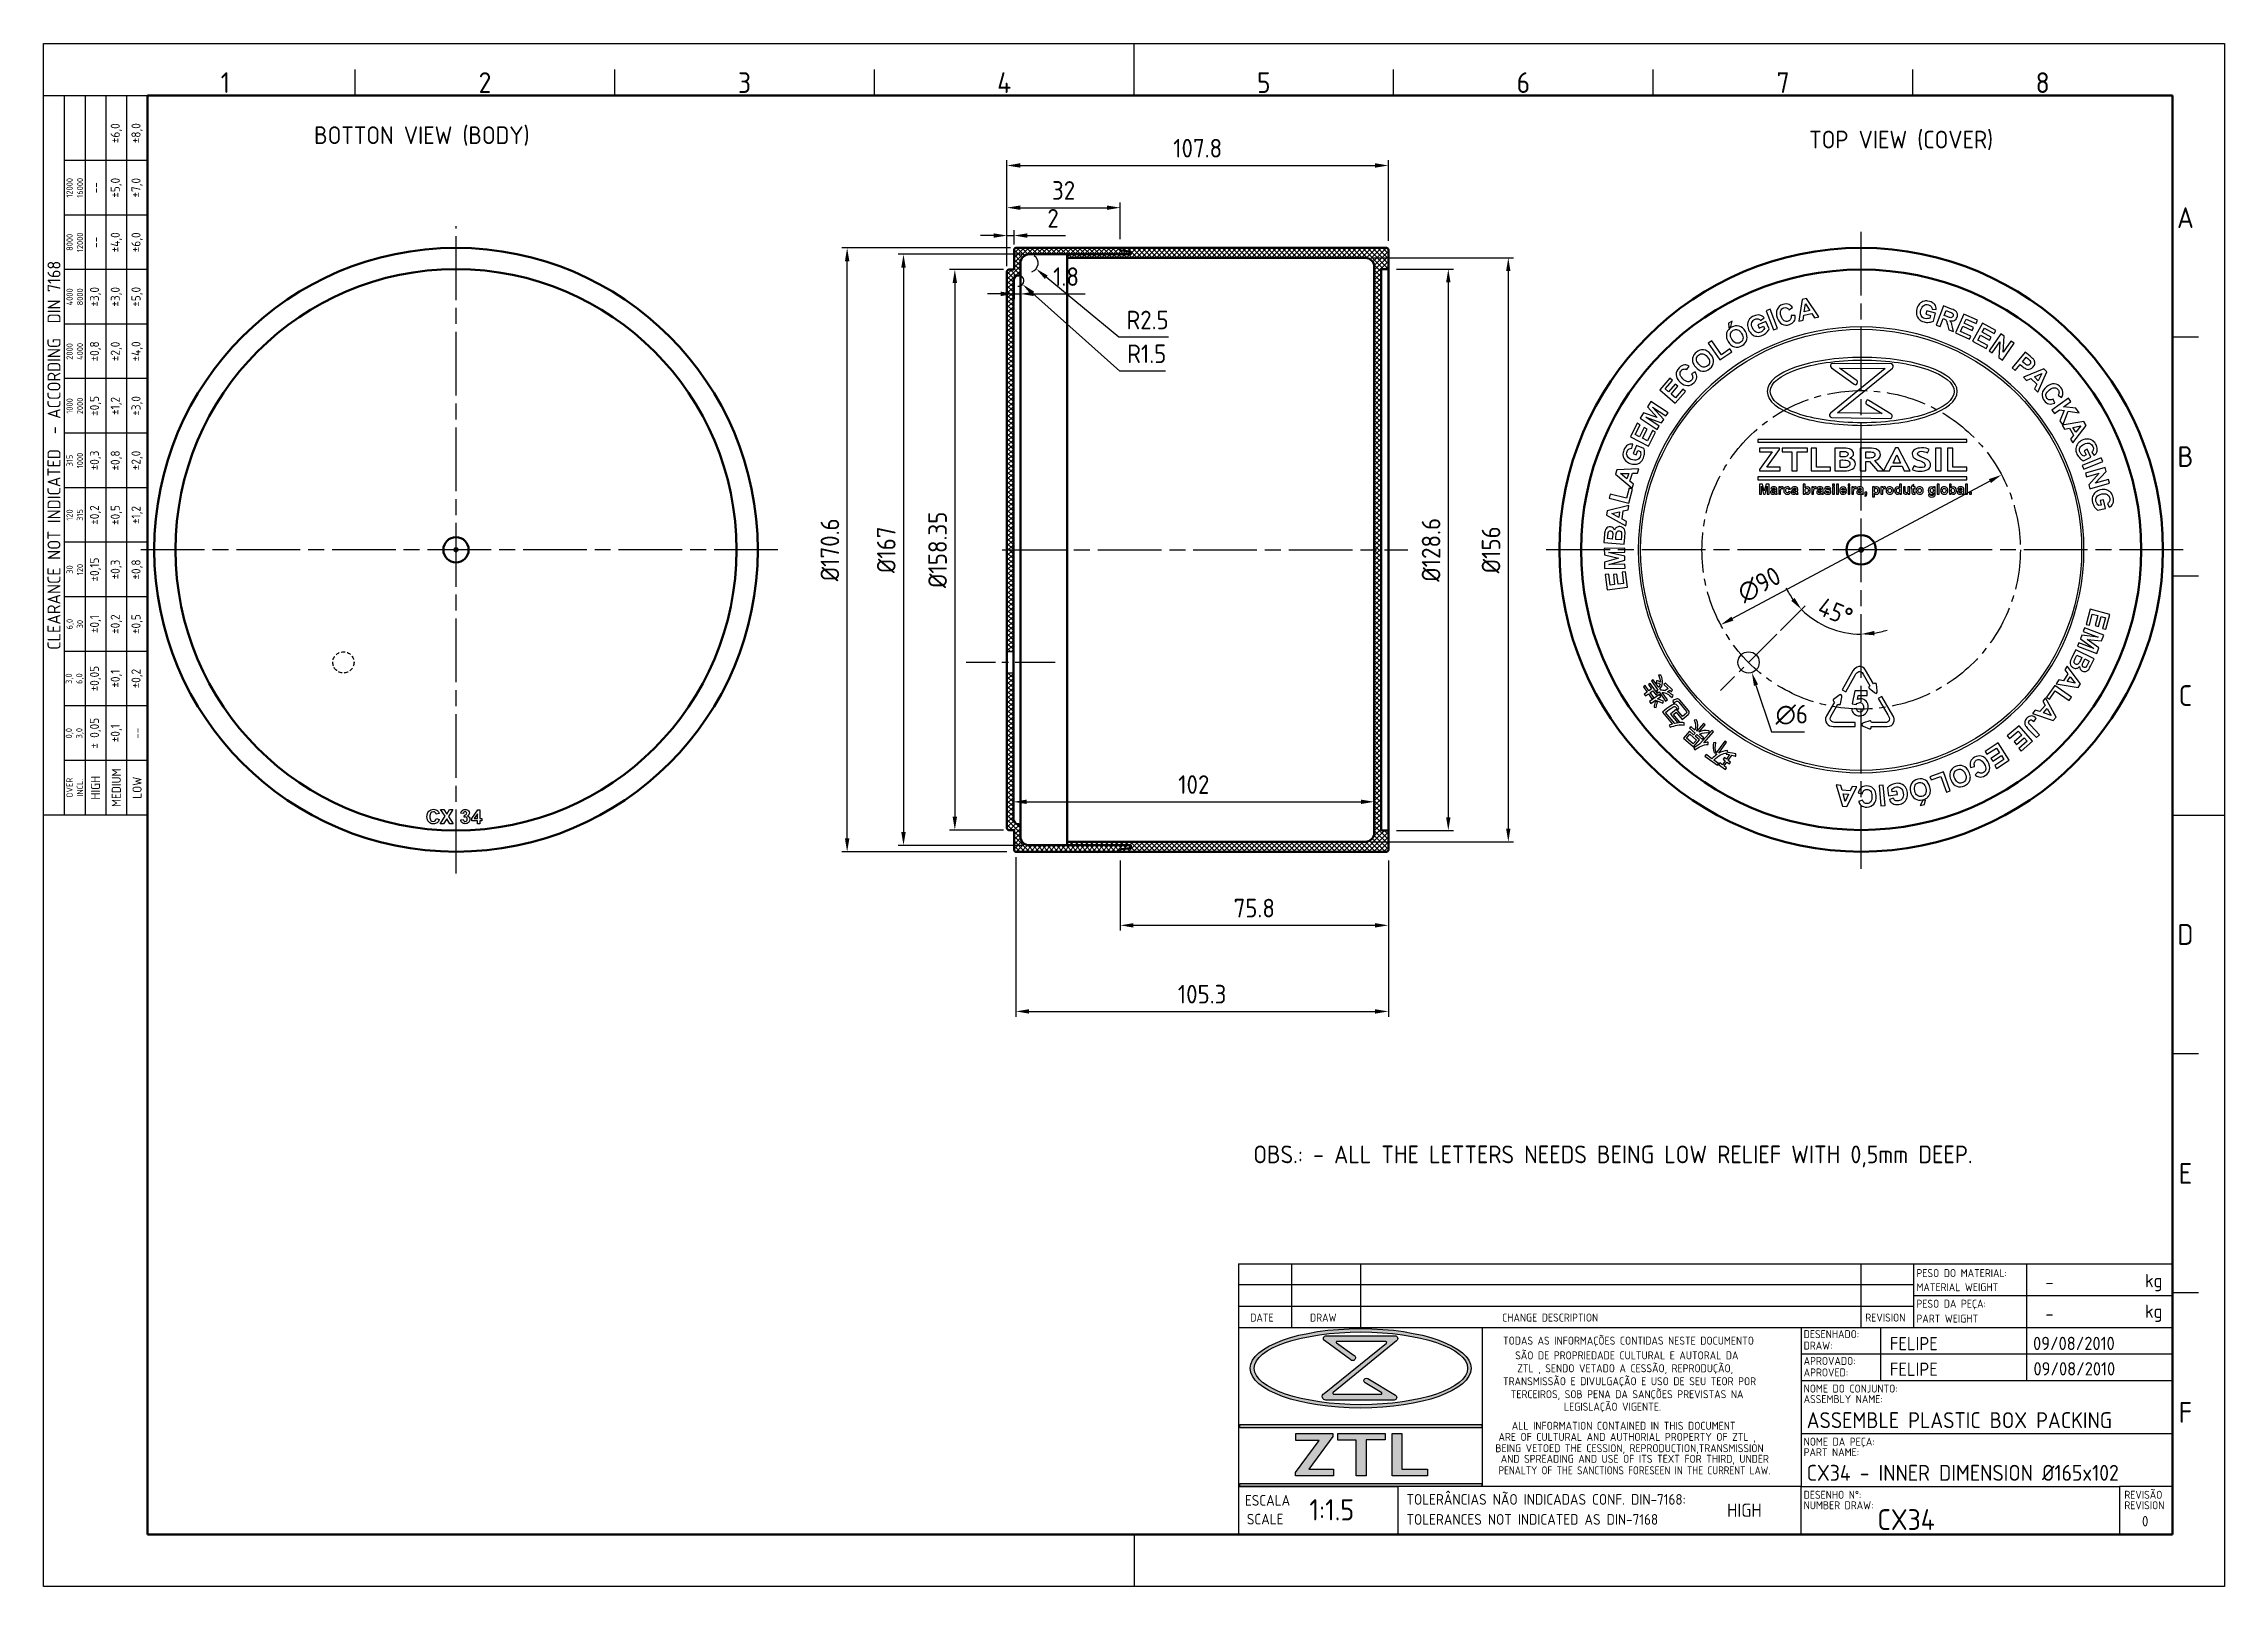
# Model space of a CAD drawing. Extents: x 0 to 616, y 0 to 436.
import ezdxf
from ezdxf.enums import TextEntityAlignment as Align

# ---------------------------------------------------------------- set-up
doc = ezdxf.new("R2010")
doc.units = 0
doc.header["$LTSCALE"] = 1.5
for name, pattern in [('AM_ISO08W050', [18, 12, -1.5, 3, -1.5]), ('CENTER2', [1.125, 0.75, -0.125, 0.125, -0.125]), ('HIDDEN', [0.375, 0.25, -0.125])]:
    doc.linetypes.add(name, pattern=pattern)
doc.layers.get('0').update_dxf_attribs({"linetype": 'CONTINUOUS'})
doc.layers.get('Defpoints').update_dxf_attribs({"linetype": 'CONTINUOUS'})
for name, color, linetype, lineweight in [('AM_0', 7, 'CONTINUOUS', 50), ('AM_5', 3, 'CONTINUOUS', 25), ('AM_7', 4, 'AM_ISO08W050', 25), ('AM_8', 1, 'CONTINUOUS', 25), ('AM_BOR', 7, 'CONTINUOUS', 50)]:
    doc.layers.add(name, color=color, linetype=linetype, lineweight=lineweight)
doc.layers.add('Camada 1', color=7, linetype='CONTINUOUS')
doc.layers.add('Layer 1', color=7, linetype='CONTINUOUS')
doc.styles.add('ACISOTS', font='isocp.shx', dxfattribs={"height": 1})
doc.styles.get("Standard").update_dxf_attribs({"font": 'ISOCP.SHX'})
doc.dimstyles.new('AM_ISO', dxfattribs={"dimtxt": 3.5, "dimasz": 2.5, "dimexe": 1, "dimexo": 1, "dimgap": 1.5, "dimtad": 1, "dimdsep": 46, "dimtxsty": 'Standard', "dimcen": 0, "dimclrd": 256, "dimclre": 256, "dimclrt": 2, "dimadec": 0, "dimazin": 2, "dimtp": 0.1, "dimtm": 0.1, "dimtfac": 0.71, "dimtdec": 3, "dimtmove": 0, "dimatfit": 3, "dimfxl": 1, "dimlwd": -1, "dimlwe": -1, "dimarcsym": 0})
doc.dimstyles.new('AM_ISO$3', dxfattribs={"dimtxt": 3.5, "dimasz": 2.5, "dimexe": 1, "dimexo": 1, "dimgap": 1.5, "dimtad": 1, "dimtoh": 1, "dimdsep": 46, "dimtxsty": 'Standard', "dimcen": 0, "dimclrd": 256, "dimclre": 256, "dimclrt": 2, "dimadec": 0, "dimazin": 2, "dimtp": 0.1, "dimtm": 0.1, "dimtfac": 0.71, "dimtdec": 3, "dimtofl": 0, "dimtmove": 0, "dimatfit": 0, "dimfxl": 1, "dimlwd": -1, "dimlwe": -1, "dimarcsym": 0})
doc.dimstyles.new('AM_ISO$4', dxfattribs={"dimtxt": 3.5, "dimasz": 2.5, "dimexe": 1, "dimexo": 1, "dimgap": 1.5, "dimtad": 1, "dimtoh": 1, "dimdsep": 46, "dimtxsty": 'Standard', "dimcen": 0, "dimclrd": 256, "dimclre": 256, "dimclrt": 2, "dimadec": 0, "dimazin": 2, "dimtp": 0.1, "dimtm": 0.1, "dimtfac": 0.71, "dimtofl": 0, "dimtmove": 0, "dimatfit": 3, "dimfxl": 1, "dimlwd": -1, "dimlwe": -1, "dimarcsym": 0})

msp = doc.modelspace()

# ---------------------------------------------------------------- texts
at = {"layer": 'AM_0'}
for s, p in [('BOTTON VIEW (BODY)', (76.465, 407.535)), ('TOP VIEW (COVER)', (499.084, 406.308)), ('OBS.: - ALL THE LETTERS NEEDS BEING LOW RELIEF WITH 0,5mm DEEP.', (341.959, 119.556))]:
    msp.add_text(s, height=5, dxfattribs=at).set_placement(p)

# ---------------------------------------------------------------- blocks, each defined once
blk = doc.blocks.new('A3 ZTL')
for p, q in [((19.57, 280.82), (19.57, 9.78)), ((401.17, 280.82), (19.57, 280.82)), ((401.17, 9.78), (401.17, 280.82)), ((19.57, 9.78), (401.17, 9.78))]:
    blk.add_line(p, q)
at = {"layer": 'AM_BOR', "color": 135, "lineweight": 25}
for p, q in [((0, 0), (0, 290.61)), ((0, 290.61), (410.96, 290.61)), ((205.48, 280.82), (205.48, 290.61)), ((410.96, 290.61), (410.96, 0)), ((58.71, 280.82), (58.71, 285.71)), ((107.63, 280.82), (107.63, 285.71)), ((156.56, 280.82), (156.56, 285.71)), ((254.4, 280.82), (254.4, 285.71)), ((303.33, 280.82), (303.33, 285.71)), ((352.25, 280.82), (352.25, 285.71)), ((3.91, 145.3), (3.91, 280.82)), ((7.83, 280.82), (7.83, 145.3)), ((11.74, 280.82), (11.74, 145.3)), ((15.66, 145.3), (15.66, 280.82)), ((19.57, 268.59), (3.91, 268.59)), ((19.57, 258.32), (3.91, 258.32)), ((19.57, 248.04), (3.91, 248.04)), ((19.57, 237.77), (3.91, 237.77)), ((406.07, 235.32), (401.17, 235.32)), ((19.57, 227.5), (3.91, 227.5)), ((19.57, 217.22), (3.91, 217.22)), ((19.57, 206.95), (3.91, 206.95)), ((19.57, 196.67), (3.91, 196.67)), ((406.07, 190.31), (401.17, 190.31)), ((19.57, 186.4), (3.91, 186.4)), ((19.57, 176.13), (3.91, 176.13)), ((19.57, 165.85), (3.91, 165.85)), ((19.57, 155.58), (3.91, 155.58)), ((401.17, 145.3), (410.96, 145.3)), ((406.07, 100.29), (401.17, 100.29)), ((406.07, 55.28), (401.17, 55.28)), ((205.48, 9.78), (205.48, 0)), ((410.96, 0), (0, 0))]:
    blk.add_line(p, q, dxfattribs=at)
blk.add_lwpolyline([(19.57, 145.3), (0, 145.3), (0, 280.82), (19.57, 280.82)], close=True, dxfattribs=at)
at = {"layer": 'AM_BOR', "color": 135, "lineweight": 25, "style": 'ACISOTS'}
for s, p in [('1', (34.25, 283.27)), ('2', (83.17, 283.27)), ('3', (132.09, 283.27)), ('4', (181.02, 283.27)), ('5', (229.94, 283.27)), ('6', (278.86, 283.27)), ('7', (327.79, 283.27)), ('8', (376.71, 283.27)), ('A', (403.62, 257.83)), ('B', (403.62, 212.82)), ('C', (403.62, 167.81)), ('D', (403.62, 122.8)), ('E', (403.62, 77.79)), ('F', (403.62, 32.78))]:
    blk.add_text(s, height=3.91, dxfattribs=at).set_placement(p, align=Align.MIDDLE)
at = {"layer": 'AM_BOR', "color": 135, "lineweight": 25, "attachment_point": 5, "rotation": 90}
for s, insert, char_height, width in [('±6,0', (13.7, 273.73), 1.712, 10.274), ('±8,0', (17.61, 273.73), 1.712, 10.274), ('12000\\P16000', (5.87, 263.45), 1.174, 10.274), ('--', (9.78, 263.45), 1.712, 10.274), ('±5,0', (13.7, 263.45), 1.712, 10.274), ('±7,0', (17.61, 263.45), 1.712, 10.274), ('8000\\P12000', (5.87, 253.18), 1.174, 10.274), ('±4,0', (13.7, 253.18), 1.712, 10.274), ('±6,0', (17.61, 253.18), 1.712, 10.274), ('--', (9.78, 253.18), 1.712, 10.274), ('{\\Fisocp.shx|c0;CLEARANCE NOT INDICATED  - ACCORDING  DIN 7168}', (1.96, 213.06), 2.4462, 135.5186), ('4000\\P8000', (5.87, 242.91), 1.174, 10.274), ('±3,0', (9.78, 242.91), 1.712, 10.274), ('±3,0', (13.7, 242.91), 1.712, 10.274), ('±5,0', (17.61, 242.91), 1.712, 10.274), ('±0,8', (9.78, 232.63), 1.712, 10.274), ('±2,0', (13.7, 232.63), 1.712, 10.274), ('±4,0', (17.61, 232.63), 1.712, 10.274), ('2000\\P4000', (5.87, 232.63), 1.174, 10.274), ('1000\\P2000', (5.87, 222.36), 1.174, 10.274), ('±0,5', (9.78, 222.36), 1.712, 10.274), ('±1,2', (13.7, 222.36), 1.712, 10.274), ('±3,0', (17.61, 222.36), 1.712, 10.274), ('±0,3', (9.78, 212.08), 1.712, 10.274), ('±0,8', (13.7, 212.08), 1.712, 10.274), ('±2,0', (17.61, 212.08), 1.712, 10.274), ('315\\P1000', (5.87, 212.08), 1.174, 10.274), ('120\\P315', (5.87, 201.81), 1.174, 10.274), ('±0,2', (9.78, 201.81), 1.712, 10.274), ('±0,5', (13.7, 201.81), 1.712, 10.274), ('±1,2', (17.61, 201.81), 1.712, 10.274), ('±0,15', (9.78, 191.54), 1.712, 10.274), ('±0,3', (13.7, 191.54), 1.712, 10.274), ('±0,8', (17.61, 191.54), 1.712, 10.274), ('30\\P120', (5.87, 191.54), 1.174, 10.274), ('6,0\\P30', (5.87, 181.26), 1.174, 10.274), ('±0,1', (9.78, 181.26), 1.712, 10.274), ('±0,2', (13.7, 181.26), 1.712, 10.274), ('±0,5', (17.61, 181.26), 1.712, 10.274), ('±0,05', (9.78, 170.99), 1.712, 10.274), ('±0,2', (17.61, 170.99), 1.712, 10.274), ('3,0\\P6,0', (5.87, 170.99), 1.174, 10.274), ('±0,1', (13.7, 170.99), 1.712, 10.274), ('0,0\\P3,0', (5.87, 160.71), 1.174, 10.274), ('± 0,05', (9.78, 160.71), 1.712, 10.274), ('\\pt4.69206;±0,1', (13.7, 160.71), 1.7123, 10.274), ('--', (17.61, 160.71), 1.712, 10.274), ('{\\Fisocp.shx|c0;OVER\\PINCL.}', (5.87, 150.44), 1.1742, 10.274), ('HIGH', (9.78, 150.44), 1.712, 10.274), ('MEDIUM', (13.7, 150.44), 1.712, 10.274), ('LOW', (17.61, 150.44), 1.712, 10.274)]:
    blk.add_mtext(s, dxfattribs=dict(at, insert=insert, char_height=char_height, width=width))
blk = doc.blocks.new('LEGENDAZTL-1')
at = {"layer": 'AM_8'}
h = blk.add_hatch(color=135, dxfattribs=at)
edge = h.paths.add_edge_path()
edge.add_ellipse((23.01, 31.29), major_axis=(20.82, 0), ratio=0.359907, start_angle=191.4592, end_angle=452.8175)
edge.add_ellipse((23.01, 31.29), major_axis=(20.82, 0), ratio=0.359907, start_angle=92.8175, end_angle=191.4592)
edge = h.paths.add_edge_path(flags=16)
edge.add_ellipse((23.07, 31.29), major_axis=(20.11, 0), ratio=0.340664, start_angle=93.067, end_angle=371.4592)
edge.add_ellipse((23.07, 31.29), major_axis=(20.11, 0), ratio=0.340664, start_angle=11.4592, end_angle=93.067)
h = blk.add_hatch(color=135, dxfattribs=at)
edge = h.paths.add_edge_path()
edge.add_line((27.86, 36.04), (16.14, 26.55))
edge.add_arc((16.46, 25.96), 0.662, 118.1409, 270)
edge.add_line((16.46, 25.3), (29.34, 25.3))
edge.add_arc((29.33, 25.79), 0.488, 271.9685, 418.9108)
edge.add_line((29.58, 26.21), (24.36, 29.35))
edge.add_arc((24.11, 28.95), 0.475, 58.6682, 238.8052)
edge.add_line((23.87, 28.54), (26.98, 26.65))
edge.add_arc((26.92, 26.56), 0.12, -90, 54.6545, ccw=False)
edge.add_line((26.92, 26.44), (17.93, 26.44))
edge.add_arc((17.96, 26.6), 0.167, 129.2364, 260.8226, ccw=False)
edge.add_line((17.86, 26.73), (29.79, 36.47))
edge.add_arc((29.47, 36.9), 0.529, 306.0702, 450)
edge.add_line((29.47, 37.43), (16.54, 37.43))
edge.add_arc((16.52, 36.92), 0.513, 87.7272, 233.7471)
edge.add_line((16.21, 36.5), (21.18, 32.86))
edge.add_arc((21.5, 33.28), 0.527, 232.4714, 414.7334)
edge.add_line((21.81, 33.71), (18.46, 36.07))
edge.add_arc((18.53, 36.2), 0.144, 90, 242.5235, ccw=False)
edge.add_line((18.53, 36.35), (27.78, 36.35))
edge.add_arc((27.75, 36.17), 0.176, -50.9964, 80.7655, ccw=False)
for points in [[(0.28, 20.1), (45.87, 20.1), (45.87, 20.7), (0.28, 20.7)], [(10.71, 11.65), (10.71, 11.05), (17.9, 11.05), (17.9, 12.32), (13.24, 12.32), (17.77, 18.44), (17.77, 19.04), (10.78, 19.04), (10.78, 17.71), (15.21, 17.71)], [(18.7, 17.78), (22.17, 17.78), (22.17, 11.05), (24.07, 11.05), (24.07, 17.84), (27.63, 17.84), (27.63, 19.04), (18.7, 19.04)], [(35.62, 11.02), (35.62, 12.32), (30.79, 12.32), (30.79, 19.04), (28.93, 19.04), (28.93, 11.02)], [(45.87, 9.6), (0.28, 9.6), (0.28, 9), (45.87, 9)]]:
    blk.add_hatch(color=135, dxfattribs=at).paths.add_polyline_path(points)
at = {"layer": 'AM_8', "color": 135}
for p, q in [((0, 51), (176, 51)), ((0, 51), (0, 0)), ((10, 51), (10, 39)), ((23, 51), (23, 39)), ((117.25, 51), (117.25, 39)), ((127.25, 39), (127.25, 51)), ((148.5, 51), (148.5, 45)), ((176, 0), (176, 51)), ((127.25, 47), (0, 47)), ((0, 43), (127.25, 43)), ((127.25, 45), (176, 45)), ((148.5, 45), (148.5, 39)), ((0, 39), (106, 39)), ((16.54, 37.43), (29.47, 37.43)), ((45.93, 39), (45.93, 9)), ((106, 39), (106, 20)), ((106, 39), (176, 39)), ((121, 39), (121, 29)), ((148.5, 39), (148.5, 29)), ((106, 34), (176, 34)), ((106, 29), (176, 29)), ((0.28, 20.1), (0.28, 20.7)), ((0.28, 20.7), (45.87, 20.7)), ((45.87, 20.7), (45.87, 20.1)), ((45.87, 20.1), (0.28, 20.1)), ((10.71, 11.65), (15.21, 17.71)), ((10.78, 17.71), (10.78, 19.04)), ((10.78, 19.04), (17.77, 19.04)), ((15.21, 17.71), (10.78, 17.71)), ((17.77, 18.44), (13.24, 12.32)), ((17.77, 19.04), (17.77, 18.44)), ((18.7, 17.78), (18.7, 19.04)), ((18.7, 19.04), (27.63, 19.04)), ((22.17, 17.78), (18.7, 17.78)), ((22.17, 11.05), (22.17, 17.78)), ((24.07, 17.84), (24.07, 11.05)), ((27.63, 17.84), (24.07, 17.84)), ((27.63, 19.04), (27.63, 17.84)), ((28.93, 11.02), (28.93, 19.04)), ((28.93, 19.04), (30.79, 19.04)), ((30.79, 19.04), (30.79, 12.32)), ((106, 20), (106, 9)), ((106, 19), (176, 19)), ((0, 9), (30, 9)), ((106, 9), (0, 9)), ((0.28, 9.6), (45.87, 9.6)), ((0.28, 9), (0.28, 9.6)), ((45.87, 9), (0.28, 9)), ((10.71, 11.05), (10.71, 11.65)), ((17.9, 11.05), (10.71, 11.05)), ((13.24, 12.32), (17.9, 12.32)), ((17.9, 12.32), (17.9, 11.05)), ((24.07, 11.05), (22.17, 11.05)), ((35.62, 11.02), (28.93, 11.02)), ((30, 9), (30, 0)), ((30.79, 12.32), (35.62, 12.32)), ((35.62, 12.32), (35.62, 11.02)), ((45.87, 9.6), (45.87, 9)), ((106, 0), (106, 9)), ((106, 9), (166, 9)), ((176, 9), (166, 9)), ((166, 9), (166, 0)), ((0, 0), (176, 0))]:
    blk.add_line(p, q, dxfattribs=at)
blk.add_lwpolyline([(16.54, 37.43), (29.47, 37.43, -0.726075), (29.79, 36.47), (17.86, 26.73, 0.646844), (17.93, 26.44), (26.92, 26.44, 0.730915), (26.98, 26.65), (23.87, 28.54, -1.001197), (24.36, 29.35), (29.58, 26.21, -0.746343), (29.34, 25.3), (16.46, 25.3, -0.780296), (16.14, 26.55), (27.86, 36.04, 0.647932), (27.78, 36.35), (18.53, 36.35, 0.78497), (18.46, 36.07), (21.81, 33.71, -1.019937), (21.18, 32.86), (16.21, 36.5, -0.740095), (16.54, 37.43, -0.257794)], format="xyb", dxfattribs=at)
for centre, major_axis, ratio in [((23.01, 31.29), (-20.82, 0), 0.359907), ((23.07, 31.29), (-20.11, 0), 0.340664)]:
    blk.add_ellipse(centre, major_axis=major_axis, ratio=ratio, dxfattribs=at)
for s, height, p in [('PESO DO MATERIAL:', 1.5, (127.75, 48.48)), ('MATERIAL WEIGHT', 1.5, (127.75, 45.82)), ('kg', 2.5, (170.83, 46.56)), ('DATE', 1.5, (2.22, 40.09)), ('DRAW', 1.5, (13.48, 40.09)), ('CHANGE DESCRIPTION', 1.5, (49.68, 40.09)), ('REVISION', 1.5, (118.12, 40.09)), ('PESO DA PEÇA:', 1.5, (127.75, 42.71)), ('PART WEIGHT', 1.5, (127.75, 39.91)), ('kg', 2.5, (170.83, 40.79)), ('TODAS AS INFORMAÇÕES CONTIDAS NESTE DOCUMENTO', 1.5, (49.85, 35.75)), ('DESENHADO:', 1.5, (106.5, 36.98)), ('SÃO DE PROPRIEDADE CULTURAL E AUTORAL DA', 1.5, (52.14, 32.98)), ('APROVADO:', 1.5, (106.5, 31.93)), ('DRAW:', 1.5, (106.5, 34.82)), ('TRANSMISSÃO E DIVULGAÇÃO E USO DE SEU TEOR POR', 1.5, (49.85, 28.1)), ('ZTL , SENDO VETADO A CESSÃO, REPRODUÇÃO,', 1.5, (52.53, 30.54)), ('APROVED:', 1.5, (106.5, 29.77)), ('TERCEIROS, SOB PENA DA SANÇÕES PREVISTAS NA', 1.5, (51.3, 25.66)), ('LEGISLAÇÃO VIGENTE.', 1.5, (61.33, 23.31)), ('ASSEMBLY NAME:', 1.5, (106.5, 24.74)), ('NOME DO CONJUNTO:', 1.5, (106.5, 26.72)), ('ALL INFORMATION CONTAINED IN THIS DOCUMENT', 1.5, (51.5, 19.72)), ('BEING VETOED THE CESSION, REPRODUCTION,TRANSMISSION', 1.5, (48.41, 15.49)), ('ARE OF CULTURAL AND AUTHORIAL PROPERTY OF ZTL ,', 1.5, (49, 17.62)), ('NOME DA PEÇA:', 1.5, (106.5, 16.72)), ('AND SPREADING AND USE OF ITS TEXT FOR THIRD, UNDER', 1.5, (49.42, 13.49)), ('PART NAME:', 1.5, (106.5, 14.74)), ('TOLERÂNCIAS NÃO INDICADAS CONF. DIN-7168:', 2, (31.66, 5.6)), ('DESENHO N%%d:', 1.5, (106.5, 6.72)), ('REVISÃO', 1.5, (166.93, 6.72)), ('ESCALA', 2, (1.21, 5.42)), ('NUMBER DRAW:', 1.5, (106.5, 4.74)), ('REVISION', 1.5, (166.93, 4.74)), ('SCALE', 2, (1.57, 1.88)), ('TOLERANCES NOT INDICATED AS DIN-7168', 2, (31.66, 1.83))]:
    blk.add_text(s, height=height, dxfattribs=at).set_placement(p)
at = {"layer": 'AM_8', "color": 135, "width": 0.95}
blk.add_text('PENALTY OF THE SANCTIONS FORESEEN IN THE CURRENT LAW.', height=1.5, dxfattribs=at).set_placement((48.99, 11.32))
at = {"layer": 'AM_8', "color": 135}
for tag, p in [('PESO1', (152.06, 47.53)), ('PESO', (152.06, 41.58))]:
    blk.add_attdef(tag, text='', height=2.5, dxfattribs=at).set_placement(p, align=Align.MIDDLE_LEFT)
for tag, p, height in [('DESN.', (122.75, 34.7), 2.5), ('DATADES', (149.73, 34.73), 2.5), ('APROV', (122.75, 29.87), 2.5), ('DATAAPROV', (149.81, 29.95), 2.5), ('CONJUNTO', (107.07, 20.02), 3), ('PEÇA', (107.07, 10.1), 3), ('NºDESENHO', (120.41, 0.84), 3.91)]:
    blk.add_attdef(tag, p, '', height=height, dxfattribs=at)
at = {"layer": 'AM_8', "color": 135, "style": 'ACISOTS'}
for tag, p, height in [('GEN-TITLE-SCA{12.7}', (13.36, 2.64), 4), ('GEN-TITLE-DWG{30.6}', (92.5, -2.65), 2)]:
    blk.add_attdef(tag, p, '', height=height, dxfattribs=at)
at = {"layer": 'AM_8', "color": 135}
for tag, height, p in [('TOL.N.IND', 2.5, (95.33, 4.56)), ('REV.', 1.96, (170.86, 2.49))]:
    blk.add_attdef(tag, text='', height=height, dxfattribs=at).set_placement(p, align=Align.MIDDLE_CENTER)
blk = doc.blocks.new('*D21')
at = {"layer": 'AM_5', "transparency": 16777216}
for p, q in [((272.32, 374.06), (272.32, 402.98)), ((276.07, 401.48), (376.37, 401.48)), ((380.12, 380.18), (380.12, 402.98))]:
    blk.add_line(p, q, dxfattribs=at)
for points in [[(276.07, 402.11), (276.07, 400.86), (272.32, 401.48)], [(376.37, 402.11), (376.37, 400.86), (380.12, 401.48)]]:
    blk.add_solid(points, dxfattribs=at)
at = {"layer": 'Defpoints', "color": 0, "transparency": 16777216}
for p in [(380.12, 401.48), (380.12, 378.68), (272.32, 372.56)]:
    blk.add_point(p, dxfattribs=at)
at = {"layer": 'AM_5', "color": 3, "transparency": 16777216, "insert": (326.22, 406.36), "char_height": 5.25, "attachment_point": 5}
blk.add_mtext('107.8', dxfattribs=at)
blk = doc.blocks.new('*D22')
at = {"layer": 'AM_5', "transparency": 16777216}
for p, q in [((272.32, 375.56), (272.32, 391.06)), ((276.07, 389.56), (300.57, 389.56)), ((304.32, 380.68), (304.32, 391.06))]:
    blk.add_line(p, q, dxfattribs=at)
for points in [[(276.07, 390.18), (276.07, 388.93), (272.32, 389.56)], [(300.57, 390.18), (300.57, 388.93), (304.32, 389.56)]]:
    blk.add_solid(points, dxfattribs=at)
at = {"layer": 'Defpoints', "color": 0, "transparency": 16777216}
for p in [(304.32, 389.56), (304.32, 379.18), (272.32, 374.06)]:
    blk.add_point(p, dxfattribs=at)
at = {"layer": 'AM_5', "color": 3, "transparency": 16777216, "insert": (288.32, 394.44), "char_height": 5.25, "attachment_point": 5}
blk.add_mtext('32', dxfattribs=at)
blk = doc.blocks.new('*D23')
at = {"layer": 'AM_5', "transparency": 16777216}
for p, q in [((274.12, 218.38), (274.12, 223.18)), ((376.12, 215.38), (376.12, 223.18)), ((277.87, 221.68), (372.37, 221.68))]:
    blk.add_line(p, q, dxfattribs=at)
for points in [[(277.87, 222.31), (277.87, 221.06), (274.12, 221.68)], [(372.37, 222.31), (372.37, 221.06), (376.12, 221.68)]]:
    blk.add_solid(points, dxfattribs=at)
at = {"layer": 'Defpoints', "color": 0, "transparency": 16777216}
for p in [(274.12, 216.88), (376.12, 221.68), (376.12, 213.88)]:
    blk.add_point(p, dxfattribs=at)
at = {"layer": 'AM_5', "color": 3, "transparency": 16777216, "insert": (325.12, 226.56), "char_height": 5.25, "attachment_point": 5}
blk.add_mtext('102', dxfattribs=at)
blk = doc.blocks.new('*D24')
at = {"layer": 'AM_5', "transparency": 16777216}
for p, q in [((304.32, 205.08), (304.32, 185.28)), ((380.12, 205.08), (380.12, 185.28)), ((308.07, 186.78), (376.37, 186.78))]:
    blk.add_line(p, q, dxfattribs=at)
for points in [[(308.07, 187.4), (308.07, 186.15), (304.32, 186.78)], [(376.37, 187.4), (376.37, 186.15), (380.12, 186.78)]]:
    blk.add_solid(points, dxfattribs=at)
at = {"layer": 'Defpoints', "color": 0, "transparency": 16777216}
for p in [(304.32, 206.58), (380.12, 206.58), (380.12, 186.78)]:
    blk.add_point(p, dxfattribs=at)
at = {"layer": 'AM_5', "color": 3, "transparency": 16777216, "insert": (342.22, 191.65), "char_height": 5.25, "attachment_point": 5}
blk.add_mtext('75.8', dxfattribs=at)
blk = doc.blocks.new('*D25')
at = {"layer": 'AM_5', "transparency": 16777216}
for p, q in [((274.82, 206.08), (274.82, 160.95)), ((380.12, 203.58), (380.12, 160.95)), ((278.57, 162.45), (376.37, 162.45))]:
    blk.add_line(p, q, dxfattribs=at)
for points in [[(278.57, 163.08), (278.57, 161.83), (274.82, 162.45)], [(376.37, 163.08), (376.37, 161.83), (380.12, 162.45)]]:
    blk.add_solid(points, dxfattribs=at)
at = {"layer": 'Defpoints', "color": 0, "transparency": 16777216}
for p in [(274.82, 207.58), (380.12, 205.08), (380.12, 162.45)]:
    blk.add_point(p, dxfattribs=at)
at = {"layer": 'AM_5', "color": 3, "transparency": 16777216, "insert": (327.47, 167.33), "char_height": 5.25, "attachment_point": 5}
blk.add_mtext('105.3', dxfattribs=at)
blk = doc.blocks.new('*D26')
at = {"layer": 'AM_5', "transparency": 16777216}
for p, q in [((382.42, 372.18), (398.56, 372.18)), ((397.06, 368.43), (397.06, 217.33)), ((382.42, 213.58), (398.56, 213.58))]:
    blk.add_line(p, q, dxfattribs=at)
for points in [[(396.44, 368.43), (397.69, 368.43), (397.06, 372.18)], [(396.44, 217.33), (397.69, 217.33), (397.06, 213.58)]]:
    blk.add_solid(points, dxfattribs=at)
at = {"layer": 'Defpoints', "color": 0, "transparency": 16777216}
for p in [(380.92, 372.18), (380.92, 213.58), (397.06, 213.58)]:
    blk.add_point(p, dxfattribs=at)
at = {"layer": 'AM_5', "color": 3, "transparency": 16777216, "insert": (392.19, 292.88), "char_height": 5.25, "attachment_point": 5, "rotation": 90}
blk.add_mtext('%%C128.6', dxfattribs=at)
blk = doc.blocks.new('*D27')
at = {"layer": 'AM_5', "transparency": 16777216}
for p, q in [((375.12, 375.38), (415.52, 375.38)), ((414.02, 371.63), (414.02, 214.13)), ((375.12, 210.38), (415.52, 210.38))]:
    blk.add_line(p, q, dxfattribs=at)
for points in [[(413.39, 371.63), (414.64, 371.63), (414.02, 375.38)], [(413.39, 214.13), (414.64, 214.13), (414.02, 210.38)]]:
    blk.add_solid(points, dxfattribs=at)
at = {"layer": 'Defpoints', "color": 0, "transparency": 16777216}
for p in [(373.62, 375.38), (373.62, 210.38), (414.02, 210.38)]:
    blk.add_point(p, dxfattribs=at)
at = {"layer": 'AM_5', "color": 3, "transparency": 16777216, "insert": (409.14, 292.88), "char_height": 5.25, "attachment_point": 5, "rotation": 90}
blk.add_mtext('%%C156', dxfattribs=at)
blk = doc.blocks.new('*D28')
at = {"layer": 'AM_5', "transparency": 16777216}
for p, q in [((273.32, 378.18), (225.63, 378.18)), ((227.13, 211.33), (227.13, 374.43)), ((272.32, 207.58), (225.63, 207.58))]:
    blk.add_line(p, q, dxfattribs=at)
for points in [[(226.51, 374.43), (227.76, 374.43), (227.13, 378.18)], [(226.51, 211.33), (227.76, 211.33), (227.13, 207.58)]]:
    blk.add_solid(points, dxfattribs=at)
at = {"layer": 'Defpoints', "color": 0, "transparency": 16777216}
for p in [(227.13, 378.18), (274.82, 378.18), (273.82, 207.58)]:
    blk.add_point(p, dxfattribs=at)
at = {"layer": 'AM_5', "color": 3, "transparency": 16777216, "insert": (222.26, 292.88), "char_height": 5.25, "attachment_point": 5, "rotation": 90}
blk.add_mtext('%%c170.6', dxfattribs=at)
blk = doc.blocks.new('*D29')
at = {"layer": 'AM_5', "transparency": 16777216}
for p, q in [((277.12, 376.38), (241.56, 376.38)), ((243.06, 372.63), (243.06, 213.13)), ((277.12, 209.38), (241.56, 209.38))]:
    blk.add_line(p, q, dxfattribs=at)
for points in [[(242.44, 372.63), (243.69, 372.63), (243.06, 376.38)], [(242.44, 213.13), (243.69, 213.13), (243.06, 209.38)]]:
    blk.add_solid(points, dxfattribs=at)
at = {"layer": 'Defpoints', "color": 0, "transparency": 16777216}
for p in [(278.62, 376.38), (243.06, 209.38), (278.62, 209.38)]:
    blk.add_point(p, dxfattribs=at)
at = {"layer": 'AM_5', "color": 3, "transparency": 16777216, "insert": (238.19, 292.88), "char_height": 5.25, "attachment_point": 5, "rotation": 90}
blk.add_mtext('%%c167', dxfattribs=at)
blk = doc.blocks.new('*D30')
at = {"layer": 'AM_5', "transparency": 16777216}
for p, q in [((271.32, 372.06), (256.08, 372.06)), ((257.58, 368.31), (257.58, 217.46)), ((271.32, 213.71), (256.08, 213.71))]:
    blk.add_line(p, q, dxfattribs=at)
for points in [[(256.95, 368.31), (258.2, 368.31), (257.58, 372.06)], [(256.95, 217.46), (258.2, 217.46), (257.58, 213.71)]]:
    blk.add_solid(points, dxfattribs=at)
at = {"layer": 'Defpoints', "color": 0, "transparency": 16777216}
for p in [(272.82, 372.06), (257.58, 213.71), (272.82, 213.71)]:
    blk.add_point(p, dxfattribs=at)
at = {"layer": 'AM_5', "color": 3, "transparency": 16777216, "insert": (252.7, 292.88), "char_height": 5.25, "attachment_point": 5, "rotation": 90}
blk.add_mtext('%%c158.35', dxfattribs=at)
blk = doc.blocks.new('*D31')
at = {"layer": 'AM_5', "transparency": 16777216}
for p, q in [((272.32, 373.06), (272.32, 383.18)), ((274.32, 379.18), (274.32, 383.18)), ((268.57, 381.68), (264.82, 381.68)), ((272.32, 381.68), (274.32, 381.68)), ((278.07, 381.68), (288.87, 381.68))]:
    blk.add_line(p, q, dxfattribs=at)
for points in [[(268.57, 382.31), (268.57, 381.06), (272.32, 381.68)], [(278.07, 382.31), (278.07, 381.06), (274.32, 381.68)]]:
    blk.add_solid(points, dxfattribs=at)
at = {"layer": 'Defpoints', "color": 0, "transparency": 16777216}
for p in [(274.32, 381.68), (274.32, 377.68), (272.32, 371.56)]:
    blk.add_point(p, dxfattribs=at)
at = {"layer": 'AM_5', "color": 3, "transparency": 16777216, "insert": (285.34, 386.56), "char_height": 5.25, "attachment_point": 5}
blk.add_mtext('2', dxfattribs=at)
blk = doc.blocks.new('*D32')
at = {"layer": 'AM_5', "transparency": 16777216}
for p, q in [((274.32, 370.76), (274.32, 363.7)), ((276.12, 372.38), (276.12, 363.7)), ((270.57, 365.2), (266.82, 365.2)), ((274.32, 365.2), (276.12, 365.2)), ((279.87, 365.2), (294.42, 365.2))]:
    blk.add_line(p, q, dxfattribs=at)
for points in [[(270.57, 365.83), (270.57, 364.58), (274.32, 365.2)], [(279.87, 365.83), (279.87, 364.58), (276.12, 365.2)]]:
    blk.add_solid(points, dxfattribs=at)
at = {"layer": 'Defpoints', "color": 0, "transparency": 16777216}
for p in [(274.32, 372.26), (276.12, 373.88), (276.12, 365.2)]:
    blk.add_point(p, dxfattribs=at)
at = {"layer": 'AM_5', "color": 3, "transparency": 16777216, "insert": (289.02, 370.08), "char_height": 5.25, "attachment_point": 5}
blk.add_mtext('1.8', dxfattribs=at)
blk = doc.blocks.new('*D33')
at = {"layer": 'AM_5', "transparency": 16777216}
for p, q in [((304.21, 343.41), (279.54, 365.39)), ((317.17, 343.41), (304.21, 343.41))]:
    blk.add_line(p, q, dxfattribs=at)
blk.add_arc((275.62, 368.88), 1.5, 260.99511, 90, dxfattribs=at)
blk.add_solid([(279.95, 365.86), (279.12, 364.93), (276.74, 367.89)], dxfattribs=at)
at = {"layer": 'Defpoints', "color": 0, "transparency": 16777216}
for p in [(275.62, 368.88), (276.74, 367.89)]:
    blk.add_point(p, dxfattribs=at)
at = {"layer": 'AM_5', "color": 3, "transparency": 16777216, "insert": (311.81, 348.28), "char_height": 5.25, "attachment_point": 5}
blk.add_mtext('R1.5', dxfattribs=at)
blk = doc.blocks.new('*D34')
at = {"layer": 'AM_5', "transparency": 16777216}
for p, q in [((303.92, 352.94), (283.43, 369.9)), ((317.93, 352.94), (303.92, 352.94))]:
    blk.add_line(p, q, dxfattribs=at)
blk.add_arc((278.62, 373.88), 2.5, 286.00861, 55.62253, dxfattribs=at)
blk.add_solid([(283.83, 370.38), (283.03, 369.42), (280.54, 372.29)], dxfattribs=at)
at = {"layer": 'Defpoints', "color": 0, "transparency": 16777216}
for p in [(278.62, 373.88), (280.54, 372.29)]:
    blk.add_point(p, dxfattribs=at)
at = {"layer": 'AM_5', "color": 3, "transparency": 16777216, "insert": (312.05, 357.82), "char_height": 5.25, "attachment_point": 5}
blk.add_mtext('R2.5', dxfattribs=at)
blk = doc.blocks.new('*D36')
at = {"layer": 'AM_5', "transparency": 16777216}
blk.add_line((550.15, 312.31), (477.37, 273.46), dxfattribs=at)
for points in [[(549.86, 312.86), (550.45, 311.76), (553.46, 314.08)], [(477.08, 274.01), (477.67, 272.91), (474.07, 271.69)]]:
    blk.add_solid(points, dxfattribs=at)
at = {"layer": 'Defpoints', "color": 0, "transparency": 16777216}
for p in [(553.46, 314.08), (474.07, 271.69)]:
    blk.add_point(p, dxfattribs=at)
at = {"layer": 'AM_5', "color": 3, "transparency": 16777216, "insert": (484.96, 283.03), "char_height": 5.25, "attachment_point": 5, "rotation": 28.09804}
blk.add_mtext('∅90', dxfattribs=at)
blk = doc.blocks.new('*D37')
at = {"layer": 'AM_5', "transparency": 16777216}
for p, q in [((484.04, 254.65), (488.38, 241.41)), ((488.38, 241.41), (497.71, 241.41))]:
    blk.add_line(p, q, dxfattribs=at)
blk.add_solid([(484.64, 254.84), (483.45, 254.46), (482.88, 258.21)], dxfattribs=at)
at = {"layer": 'Defpoints', "color": 0, "transparency": 16777216}
for p in [(481.01, 263.92), (482.88, 258.21)]:
    blk.add_point(p, dxfattribs=at)
at = {"layer": 'AM_5', "color": 3, "transparency": 16777216, "insert": (494.17, 246.28), "char_height": 5.25, "attachment_point": 5}
blk.add_mtext('∅6', dxfattribs=at)
blk = doc.blocks.new('*D38')
at = {"layer": 'AM_5', "transparency": 16777216}
blk.add_line((490.96, 270.08), (497.97, 277.09), dxfattribs=at)
for start, end in [(206.94921, 215.9746), (225, 270), (279.0254, 288.05079)]:
    blk.add_arc((513.76, 292.88), 23.83, start, end, dxfattribs=at)
for points in [[(494.95, 279.29), (494, 278.48), (496.91, 276.03)], [(517.55, 268.73), (517.45, 269.97), (513.76, 269.05)]]:
    blk.add_solid(points, dxfattribs=at)
at = {"layer": 'Defpoints', "color": 0, "transparency": 16777216}
for p in [(513.76, 383.05), (501.85, 272.25), (489.9, 269.02), (473.99, 253.11), (513.76, 202.72)]:
    blk.add_point(p, dxfattribs=at)
at = {"layer": 'AM_5', "color": 3, "transparency": 16777216, "insert": (506.51, 275.37), "char_height": 5.25, "attachment_point": 5, "rotation": 337.5}
blk.add_mtext('45°', dxfattribs=at)

# ---------------------------------------------------------------- dimensions: what is measured, and where the dimension line sits
at = {"layer": 'AM_5'}
for base, p1, p2, picture, middle in [((380.117, 401.482), (272.317, 372.56), (380.117, 378.685), '*D21', (326.217, 406.357)), ((304.317, 389.56), (272.317, 374.06), (304.317, 379.185), '*D22', (288.317, 394.435)), ((274.317, 381.683), (272.317, 371.56), (274.317, 377.685), '*D31', (285.342, 386.558)), ((276.117, 365.2), (274.317, 372.26), (276.117, 373.885), '*D32', (289.017, 370.075)), ((376.117, 221.682), (274.117, 216.885), (376.117, 213.885), '*D23', (325.117, 226.557)), ((380.117, 162.455), (274.817, 207.585), (380.117, 205.085), '*D25', (327.467, 167.33)), ((380.117, 186.776), (304.317, 206.585), (380.117, 206.585), '*D24', (342.217, 191.651))]:
    dim = msp.add_linear_dim(base=base, p1=p1, p2=p2, dimstyle='AM_ISO', override={"dimscale": 1.5, "dimclrt": 3, "dimadec": 2, "dimtp": 0, "dimtm": 0.12, "dimtdec": 2}, dxfattribs=at)
    dim.commit()
    dim.dimension.update_dxf_attribs({"geometry": picture, "text_midpoint": middle})
dim = msp.add_angular_dim_2l(base=(501.847, 272.247), line1=((513.762, 202.72), (513.762, 383.05)), line2=((489.898, 269.02), (473.988, 253.11)), dimstyle='AM_ISO', override={"dimscale": 1.5, "dimclrt": 3, "dimadec": 2, "dimtp": 0, "dimtm": 0.12, "dimtdec": 2}, dxfattribs=at)
dim.commit()
dim.dimension.update_dxf_attribs({"geometry": '*D38', "text_midpoint": (506.508, 275.372)})
for base, p1, p2, text, picture, middle in [((227.133, 378.185), (273.817, 207.585), (274.817, 378.185), '%%c170.6', '*D28', (222.258, 292.885)), ((243.065, 209.385), (278.617, 376.385), (278.617, 209.385), '%%c167', '*D29', (238.19, 292.885)), ((257.578, 213.71), (272.817, 372.06), (272.817, 213.71), '%%c158.35', '*D30', (252.703, 292.885)), ((414.019, 210.385), (373.617, 375.385), (373.617, 210.385), '%%C156', '*D27', (409.144, 292.885)), ((397.065, 213.585), (380.917, 372.185), (380.917, 213.585), '%%C128.6', '*D26', (392.189, 292.885))]:
    dim = msp.add_linear_dim(base=base, p1=p1, p2=p2, angle=90, text=text, dimstyle='AM_ISO', override={"dimscale": 1.5, "dimclrt": 3, "dimadec": 2, "dimtp": 0, "dimtm": 0.12, "dimtdec": 2}, dxfattribs=at)
    dim.commit()
    dim.dimension.update_dxf_attribs({"geometry": picture, "text_midpoint": middle})
for center, mpoint, picture, middle in [((275.617, 368.885), (276.737, 367.887), '*D33', (311.815, 343.405)), ((278.617, 373.885), (280.543, 372.291), '*D34', (312.051, 352.945))]:
    dim = msp.add_radius_dim(center=center, mpoint=mpoint, dimstyle='AM_ISO$4', override={"dimscale": 1.5, "dimclrt": 3, "dimadec": 2, "dimtp": 0, "dimtm": 0.12}, dxfattribs=at)
    dim.commit()
    dim.dimension.update_dxf_attribs({"geometry": picture, "text_midpoint": middle, "dimtype": 164})
for p1, p2, picture, middle in [((553.459, 314.079), (474.066, 271.691), '*D36', (487.257, 278.733)), ((481.009, 263.916), (482.876, 258.214), '*D37', (494.171, 241.407))]:
    dim = msp.add_diameter_dim_2p(p1=p1, p2=p2, dimstyle='AM_ISO$3', override={"dimscale": 1.5, "dimclrt": 3, "dimadec": 2, "dimtp": 0, "dimtm": 0.12, "dimtdec": 2}, dxfattribs=at)
    dim.commit()
    dim.dimension.update_dxf_attribs({"geometry": picture, "text_midpoint": middle, "dimtype": 163})

# ---------------------------------------------------------------- hatches: boundary and pattern name
at = {"layer": 'AM_5'}
h = msp.add_hatch(dxfattribs=at)
h.set_pattern_fill('ANSI37', color=1, scale=0.3)
h.paths.add_polyline_path([(274.117, 368.885, -0.4142136), (275.617, 370.385, 0.4142136), (276.117, 370.885), (276.117, 373.885, -0.4142136), (278.617, 376.385), (307.117, 376.385, 0.9546483), (307.117, 376.804, 0.9513674), (307.137, 377.203), (304.497, 377.467, -0.3853136), (304.317, 377.666), (304.317, 378.185), (274.817, 378.185, 0.4142136), (274.317, 377.685), (274.317, 372.26, -0.4142136), (274.117, 372.06), (272.817, 372.06, 0.4142136), (272.317, 371.56), (272.317, 292.885), (274.117, 292.885)])
h.paths.add_polyline_path([(274.117, 292.885), (272.317, 292.885), (272.317, 264.065), (274.117, 264.065)])
h.paths.add_polyline_path([(274.117, 258.065), (272.317, 258.065), (272.317, 214.21, 0.4142136), (272.817, 213.71), (274.117, 213.71, -0.4142136), (274.317, 213.51), (274.317, 208.085, 0.4142136), (274.817, 207.585), (304.317, 207.585), (304.317, 208.104, -0.3853136), (304.497, 208.303), (307.137, 208.567, 0.3853136), (307.317, 208.766), (307.317, 209.185, 0.4142136), (307.117, 209.385), (278.617, 209.385, -0.4142136), (276.117, 211.885), (276.117, 214.885, 0.4142136), (275.617, 215.385, -0.4142136), (274.117, 216.885)])
at = {"layer": 'AM_8'}
h = msp.add_hatch(dxfattribs=at)
h.set_pattern_fill('_U', color=256, angle=45, style=0, double=1, pattern_type=0)
h.set_pattern_definition([(45, (0, 0), (-0.7071068, 0.7071068), []), (135, (0, 0), (-0.7071068, -0.7071068), [])])
edge = h.paths.add_edge_path()
edge.add_line((379.617, 378.185), (304.317, 378.185))
edge.add_line((304.317, 378.185), (304.317, 377.666))
edge.add_arc((304.517, 377.666), 0.2, 180, 264.289407)
edge.add_line((304.497, 377.467), (307.227, 377.194))
edge.add_arc((307.217, 377.094), 0.1, 0, 84.289407, ccw=False)
edge.add_line((307.317, 377.094), (307.317, 376.484))
edge.add_arc((307.217, 376.484), 0.1, -89.681693, 0, ccw=False)
edge.add_line((307.218, 376.384), (289.566, 376.286))
edge.add_arc((289.567, 376.036), 0.25, 90.318307, 180)
edge.add_line((289.317, 376.036), (289.317, 375.635))
edge.add_arc((289.567, 375.635), 0.25, 180, 270)
edge.add_line((289.567, 375.385), (373.617, 375.385))
edge.add_arc((373.617, 372.885), 2.5, 0, 90, ccw=False)
edge.add_line((376.117, 372.885), (376.117, 212.885))
edge.add_arc((373.617, 212.885), 2.5, 270, 360, ccw=False)
edge.add_line((373.617, 210.385), (289.567, 210.385))
edge.add_arc((289.567, 210.135), 0.25, 90, 180)
edge.add_line((289.317, 210.135), (289.317, 209.733))
edge.add_arc((289.567, 209.733), 0.25, 180, 269.681693)
edge.add_line((289.566, 209.483), (307.218, 209.385))
edge.add_arc((307.217, 209.285), 0.1, 0, 89.681693, ccw=False)
edge.add_line((307.317, 209.285), (307.317, 208.675))
edge.add_arc((307.217, 208.675), 0.1, 275.710593, 360, ccw=False)
edge.add_line((307.227, 208.576), (304.497, 208.303))
edge.add_arc((304.517, 208.104), 0.2, 95.710593, 180)
edge.add_line((304.317, 208.104), (304.317, 207.585))
edge.add_line((304.317, 207.585), (379.617, 207.585))
edge.add_arc((379.617, 208.085), 0.5, 270, 360)
edge.add_line((380.117, 208.085), (380.117, 213.385))
edge.add_arc((379.917, 213.385), 0.2, 0, 90)
edge.add_line((379.917, 213.585), (378.317, 213.585))
edge.add_arc((378.317, 213.785), 0.2, 180, 270, ccw=False)
edge.add_line((378.117, 213.785), (378.117, 371.985))
edge.add_arc((378.317, 371.985), 0.2, 90, 180, ccw=False)
edge.add_line((378.317, 372.185), (379.917, 372.185))
edge.add_arc((379.917, 372.385), 0.2, 270, 360)
edge.add_line((380.117, 372.385), (380.117, 377.685))
edge.add_arc((379.617, 377.685), 0.5, 0, 90)

# ---------------------------------------------------------------- linework, layer by layer
for p, q in [((274.117, 264.065), (272.317, 264.065)), ((274.117, 258.065), (272.317, 258.065))]:
    msp.add_line(p, q)
at = {"linetype": 'Continuous'}
msp.add_circle((513.762, 292.885), 79.175, dxfattribs=at)
at = {"linetype": 'HIDDEN', "ltscale": 3}
msp.add_circle((84.75, 261.065), 3, dxfattribs=at)
msp.add_circle((481.943, 261.065), 3)
at = {"linetype": 'Continuous'}
for points, knots in [([(501.795, 358.704), (501.795, 358.704), (500.551, 358.44), (500.551, 358.44), (500.551, 358.44), (500.551, 358.44), (499.783, 359.621), (499.783, 359.621), (499.783, 359.621), (499.783, 359.621), (497.52, 359.14), (497.52, 359.14), (497.52, 359.14), (497.52, 359.14), (497.327, 357.755), (497.327, 357.755), (497.327, 357.755), (497.327, 357.755), (496.114, 357.497), (496.114, 357.497), (496.114, 357.497), (496.114, 357.497), (497.116, 363.627), (497.116, 363.627), (497.116, 363.627), (497.116, 363.627), (498.325, 363.884), (498.325, 363.884), (498.325, 363.884), (498.325, 363.884), (501.795, 358.704), (501.795, 358.704)], [0, 0, 0, 0, 0.1111111, 0.1111111, 0.1111111, 0.1111111, 0.2222222, 0.2222222, 0.2222222, 0.2222222, 0.3333333, 0.3333333, 0.3333333, 0.3333333, 0.4444444, 0.4444444, 0.4444444, 0.4444444, 0.5555556, 0.5555556, 0.5555556, 0.5555556, 0.6666667, 0.6666667, 0.6666667, 0.6666667, 0.7777778, 0.7777778, 0.7777778, 0.7777778, 1, 1, 1, 1]), ([(484.922, 355.52), (484.922, 355.52), (484.525, 356.411), (484.525, 356.411), (484.525, 356.411), (484.525, 356.411), (486.826, 357.436), (486.826, 357.436), (486.826, 357.436), (486.826, 357.436), (487.764, 355.329), (487.764, 355.329), (487.764, 355.329), (487.637, 355.013), (487.398, 354.678), (487.047, 354.324), (487.047, 354.324), (486.695, 353.971), (486.302, 353.697), (485.867, 353.503), (485.867, 353.503), (485.314, 353.257), (484.78, 353.158), (484.266, 353.207), (484.266, 353.207), (483.751, 353.256), (483.295, 353.45), (482.895, 353.79), (482.895, 353.79), (482.496, 354.13), (482.184, 354.553), (481.958, 355.06), (481.958, 355.06), (481.713, 355.61), (481.611, 356.152), (481.65, 356.683), (481.65, 356.683), (481.691, 357.213), (481.882, 357.692), (482.227, 358.118), (482.227, 358.118), (482.487, 358.445), (482.87, 358.72), (483.375, 358.945), (483.375, 358.945), (484.031, 359.237), (484.606, 359.328), (485.096, 359.217), (485.096, 359.217), (485.588, 359.106), (485.995, 358.831), (486.318, 358.392), (486.318, 358.392), (486.318, 358.392), (485.346, 357.722), (485.346, 357.722), (485.346, 357.722), (485.155, 357.948), (484.923, 358.091), (484.651, 358.15), (484.651, 358.15), (484.378, 358.209), (484.089, 358.17), (483.781, 358.033), (483.781, 358.033), (483.315, 357.825), (483.01, 357.512), (482.865, 357.094), (482.865, 357.094), (482.722, 356.675), (482.78, 356.175), (483.04, 355.593), (483.04, 355.593), (483.319, 354.967), (483.668, 354.557), (484.087, 354.367), (484.087, 354.367), (484.505, 354.177), (484.94, 354.184), (485.392, 354.385), (485.392, 354.385), (485.616, 354.485), (485.82, 354.629), (486.007, 354.817), (486.007, 354.817), (486.192, 355.004), (486.337, 355.197), (486.443, 355.393), (486.443, 355.393), (486.443, 355.393), (486.145, 356.064), (486.145, 356.064), (486.145, 356.064), (486.145, 356.064), (484.922, 355.52), (484.922, 355.52)], [0, 0, 0, 0, 0.04, 0.04, 0.04, 0.04, 0.08, 0.08, 0.08, 0.08, 0.12, 0.12, 0.12, 0.12, 0.16, 0.16, 0.16, 0.16, 0.2, 0.2, 0.2, 0.2, 0.24, 0.24, 0.24, 0.24, 0.28, 0.28, 0.28, 0.28, 0.32, 0.32, 0.32, 0.32, 0.36, 0.36, 0.36, 0.36, 0.4, 0.4, 0.4, 0.4, 0.44, 0.44, 0.44, 0.44, 0.48, 0.48, 0.48, 0.48, 0.52, 0.52, 0.52, 0.52, 0.56, 0.56, 0.56, 0.56, 0.6, 0.6, 0.6, 0.6, 0.64, 0.64, 0.64, 0.64, 0.68, 0.68, 0.68, 0.68, 0.72, 0.72, 0.72, 0.72, 0.76, 0.76, 0.76, 0.76, 0.8, 0.8, 0.8, 0.8, 0.84, 0.84, 0.84, 0.84, 0.88, 0.88, 0.88, 0.88, 0.92, 0.92, 0.92, 0.92, 1, 1, 1, 1]), ([(489.029, 355.027), (489.029, 355.027), (486.955, 360.43), (486.955, 360.43), (486.955, 360.43), (486.955, 360.43), (488.046, 360.849), (488.046, 360.849), (488.046, 360.849), (488.046, 360.849), (490.12, 355.445), (490.12, 355.445), (490.12, 355.445), (490.12, 355.445), (489.029, 355.027), (489.029, 355.027)], [0, 0, 0, 0, 0.2, 0.2, 0.2, 0.2, 0.4, 0.4, 0.4, 0.4, 0.6, 0.6, 0.6, 0.6, 1, 1, 1, 1]), ([(493.964, 359.047), (493.964, 359.047), (495.151, 359.076), (495.151, 359.076), (495.151, 359.076), (495.192, 358.422), (495.072, 357.885), (494.79, 357.462), (494.79, 357.462), (494.509, 357.042), (494.073, 356.73), (493.486, 356.527), (493.486, 356.527), (492.759, 356.277), (492.076, 356.32), (491.438, 356.655), (491.438, 356.655), (490.799, 356.99), (490.331, 357.589), (490.035, 358.449), (490.035, 358.449), (489.721, 359.36), (489.713, 360.148), (490.01, 360.815), (490.01, 360.815), (490.306, 361.48), (490.838, 361.945), (491.605, 362.209), (491.605, 362.209), (492.274, 362.44), (492.886, 362.43), (493.44, 362.177), (493.44, 362.177), (493.77, 362.03), (494.072, 361.758), (494.348, 361.362), (494.348, 361.362), (494.348, 361.362), (493.343, 360.724), (493.343, 360.724), (493.343, 360.724), (493.182, 360.987), (492.969, 361.164), (492.706, 361.258), (492.706, 361.258), (492.445, 361.351), (492.167, 361.347), (491.874, 361.246), (491.874, 361.246), (491.469, 361.106), (491.189, 360.847), (491.037, 360.469), (491.037, 360.469), (490.884, 360.091), (490.921, 359.577), (491.145, 358.924), (491.145, 358.924), (491.384, 358.232), (491.677, 357.782), (492.028, 357.575), (492.028, 357.575), (492.377, 357.366), (492.752, 357.331), (493.149, 357.468), (493.149, 357.468), (493.443, 357.569), (493.664, 357.749), (493.811, 358.009), (493.811, 358.009), (493.958, 358.268), (494.008, 358.614), (493.964, 359.047)], [0, 0, 0, 0, 0.0526316, 0.0526316, 0.0526316, 0.0526316, 0.1052632, 0.1052632, 0.1052632, 0.1052632, 0.1578947, 0.1578947, 0.1578947, 0.1578947, 0.2105263, 0.2105263, 0.2105263, 0.2105263, 0.2631579, 0.2631579, 0.2631579, 0.2631579, 0.3157895, 0.3157895, 0.3157895, 0.3157895, 0.3684211, 0.3684211, 0.3684211, 0.3684211, 0.4210526, 0.4210526, 0.4210526, 0.4210526, 0.4736842, 0.4736842, 0.4736842, 0.4736842, 0.5263158, 0.5263158, 0.5263158, 0.5263158, 0.5789474, 0.5789474, 0.5789474, 0.5789474, 0.6315789, 0.6315789, 0.6315789, 0.6315789, 0.6842105, 0.6842105, 0.6842105, 0.6842105, 0.7368421, 0.7368421, 0.7368421, 0.7368421, 0.7894737, 0.7894737, 0.7894737, 0.7894737, 0.8421053, 0.8421053, 0.8421053, 0.8421053, 0.8947368, 0.8947368, 0.8947368, 0.8947368, 1, 1, 1, 1]), ([(499.214, 360.497), (499.214, 360.497), (497.987, 362.432), (497.987, 362.432), (497.987, 362.432), (497.987, 362.432), (497.669, 360.168), (497.669, 360.168), (497.669, 360.168), (497.669, 360.168), (499.214, 360.497), (499.214, 360.497)], [0, 0, 0, 0, 0.25, 0.25, 0.25, 0.25, 0.5, 0.5, 0.5, 0.5, 1, 1, 1, 1]), ([(532.089, 359.431), (532.089, 359.431), (532.342, 360.373), (532.342, 360.373), (532.342, 360.373), (532.342, 360.373), (534.774, 359.721), (534.774, 359.721), (534.774, 359.721), (534.774, 359.721), (534.178, 357.494), (534.178, 357.494), (534.178, 357.494), (533.879, 357.328), (533.483, 357.218), (532.987, 357.164), (532.987, 357.164), (532.492, 357.111), (532.014, 357.146), (531.554, 357.269), (531.554, 357.269), (530.97, 357.426), (530.493, 357.685), (530.123, 358.046), (530.123, 358.046), (529.754, 358.409), (529.522, 358.846), (529.425, 359.362), (529.425, 359.362), (529.329, 359.877), (529.353, 360.403), (529.496, 360.939), (529.496, 360.939), (529.652, 361.521), (529.913, 362.006), (530.278, 362.394), (530.278, 362.394), (530.644, 362.78), (531.094, 363.032), (531.629, 363.146), (531.629, 363.146), (532.037, 363.237), (532.509, 363.209), (533.042, 363.066), (533.042, 363.066), (533.736, 362.881), (534.24, 362.589), (534.551, 362.195), (534.551, 362.195), (534.864, 361.799), (535.007, 361.329), (534.981, 360.785), (534.981, 360.785), (534.981, 360.785), (533.804, 360.876), (533.804, 360.876), (533.804, 360.876), (533.799, 361.171), (533.708, 361.429), (533.534, 361.646), (533.534, 361.646), (533.359, 361.863), (533.109, 362.015), (532.784, 362.102), (532.784, 362.102), (532.291, 362.234), (531.857, 362.183), (531.482, 361.949), (531.482, 361.949), (531.106, 361.713), (530.837, 361.288), (530.672, 360.673), (530.672, 360.673), (530.495, 360.01), (530.508, 359.472), (530.715, 359.061), (530.715, 359.061), (530.92, 358.65), (531.262, 358.381), (531.74, 358.253), (531.74, 358.253), (531.977, 358.19), (532.226, 358.173), (532.489, 358.202), (532.489, 358.202), (532.751, 358.231), (532.986, 358.289), (533.192, 358.375), (533.192, 358.375), (533.192, 358.375), (533.382, 359.084), (533.382, 359.084), (533.382, 359.084), (533.382, 359.084), (532.089, 359.431), (532.089, 359.431)], [0, 0, 0, 0, 0.04, 0.04, 0.04, 0.04, 0.08, 0.08, 0.08, 0.08, 0.12, 0.12, 0.12, 0.12, 0.16, 0.16, 0.16, 0.16, 0.2, 0.2, 0.2, 0.2, 0.24, 0.24, 0.24, 0.24, 0.28, 0.28, 0.28, 0.28, 0.32, 0.32, 0.32, 0.32, 0.36, 0.36, 0.36, 0.36, 0.4, 0.4, 0.4, 0.4, 0.44, 0.44, 0.44, 0.44, 0.48, 0.48, 0.48, 0.48, 0.52, 0.52, 0.52, 0.52, 0.56, 0.56, 0.56, 0.56, 0.6, 0.6, 0.6, 0.6, 0.64, 0.64, 0.64, 0.64, 0.68, 0.68, 0.68, 0.68, 0.72, 0.72, 0.72, 0.72, 0.76, 0.76, 0.76, 0.76, 0.8, 0.8, 0.8, 0.8, 0.84, 0.84, 0.84, 0.84, 0.88, 0.88, 0.88, 0.88, 0.92, 0.92, 0.92, 0.92, 1, 1, 1, 1]), ([(534.968, 356.395), (534.968, 356.395), (537.042, 361.799), (537.042, 361.799), (537.042, 361.799), (537.042, 361.799), (539.339, 360.917), (539.339, 360.917), (539.339, 360.917), (539.917, 360.696), (540.317, 360.486), (540.542, 360.288), (540.542, 360.288), (540.766, 360.091), (540.91, 359.838), (540.972, 359.53), (540.972, 359.53), (541.034, 359.22), (541.003, 358.907), (540.88, 358.588), (540.88, 358.588), (540.725, 358.183), (540.476, 357.892), (540.137, 357.72), (540.137, 357.72), (539.798, 357.548), (539.377, 357.518), (538.877, 357.632), (538.877, 357.632), (539.06, 357.403), (539.197, 357.177), (539.287, 356.953), (539.287, 356.953), (539.377, 356.729), (539.472, 356.358), (539.571, 355.838), (539.571, 355.838), (539.571, 355.838), (539.827, 354.53), (539.827, 354.53), (539.827, 354.53), (539.827, 354.53), (538.522, 355.031), (538.522, 355.031), (538.522, 355.031), (538.522, 355.031), (538.185, 356.51), (538.185, 356.51), (538.185, 356.51), (538.065, 357.038), (537.976, 357.376), (537.914, 357.525), (537.914, 357.525), (537.853, 357.674), (537.772, 357.79), (537.673, 357.876), (537.673, 357.876), (537.572, 357.961), (537.398, 358.051), (537.146, 358.148), (537.146, 358.148), (537.146, 358.148), (536.926, 358.232), (536.926, 358.232), (536.926, 358.232), (536.926, 358.232), (536.06, 355.976), (536.06, 355.976), (536.06, 355.976), (536.06, 355.976), (534.968, 356.395), (534.968, 356.395)], [0, 0, 0, 0, 0.0526316, 0.0526316, 0.0526316, 0.0526316, 0.1052632, 0.1052632, 0.1052632, 0.1052632, 0.1578947, 0.1578947, 0.1578947, 0.1578947, 0.2105263, 0.2105263, 0.2105263, 0.2105263, 0.2631579, 0.2631579, 0.2631579, 0.2631579, 0.3157895, 0.3157895, 0.3157895, 0.3157895, 0.3684211, 0.3684211, 0.3684211, 0.3684211, 0.4210526, 0.4210526, 0.4210526, 0.4210526, 0.4736842, 0.4736842, 0.4736842, 0.4736842, 0.5263158, 0.5263158, 0.5263158, 0.5263158, 0.5789474, 0.5789474, 0.5789474, 0.5789474, 0.6315789, 0.6315789, 0.6315789, 0.6315789, 0.6842105, 0.6842105, 0.6842105, 0.6842105, 0.7368421, 0.7368421, 0.7368421, 0.7368421, 0.7894737, 0.7894737, 0.7894737, 0.7894737, 0.8421053, 0.8421053, 0.8421053, 0.8421053, 0.8947368, 0.8947368, 0.8947368, 0.8947368, 1, 1, 1, 1]), ([(537.257, 359.095), (537.257, 359.095), (538.064, 358.786), (538.064, 358.786), (538.064, 358.786), (538.587, 358.585), (538.922, 358.48), (539.07, 358.474), (539.07, 358.474), (539.216, 358.469), (539.348, 358.506), (539.464, 358.586), (539.464, 358.586), (539.578, 358.666), (539.668, 358.786), (539.73, 358.948), (539.73, 358.948), (539.8, 359.131), (539.807, 359.296), (539.753, 359.445), (539.753, 359.445), (539.699, 359.594), (539.589, 359.717), (539.423, 359.815), (539.423, 359.815), (539.339, 359.861), (539.076, 359.969), (538.633, 360.139), (538.633, 360.139), (538.633, 360.139), (537.783, 360.465), (537.783, 360.465), (537.783, 360.465), (537.783, 360.465), (537.257, 359.095), (537.257, 359.095)], [0, 0, 0, 0, 0.1, 0.1, 0.1, 0.1, 0.2, 0.2, 0.2, 0.2, 0.3, 0.3, 0.3, 0.3, 0.4, 0.4, 0.4, 0.4, 0.5, 0.5, 0.5, 0.5, 0.6, 0.6, 0.6, 0.6, 0.7, 0.7, 0.7, 0.7, 0.8, 0.8, 0.8, 0.8, 1, 1, 1, 1]), ([(540.388, 354.185), (540.388, 354.185), (542.743, 359.472), (542.743, 359.472), (542.743, 359.472), (542.743, 359.472), (546.663, 357.727), (546.663, 357.727), (546.663, 357.727), (546.663, 357.727), (546.264, 356.832), (546.264, 356.832), (546.264, 356.832), (546.264, 356.832), (543.412, 358.102), (543.412, 358.102), (543.412, 358.102), (543.412, 358.102), (542.89, 356.93), (542.89, 356.93), (542.89, 356.93), (542.89, 356.93), (545.544, 355.748), (545.544, 355.748), (545.544, 355.748), (545.544, 355.748), (545.148, 354.858), (545.148, 354.858), (545.148, 354.858), (545.148, 354.858), (542.494, 356.04), (542.494, 356.04), (542.494, 356.04), (542.494, 356.04), (541.853, 354.601), (541.853, 354.601), (541.853, 354.601), (541.853, 354.601), (544.806, 353.286), (544.806, 353.286), (544.806, 353.286), (544.806, 353.286), (544.409, 352.394), (544.409, 352.394), (544.409, 352.394), (544.409, 352.394), (540.388, 354.185), (540.388, 354.185)], [0, 0, 0, 0, 0.0769231, 0.0769231, 0.0769231, 0.0769231, 0.1538462, 0.1538462, 0.1538462, 0.1538462, 0.2307692, 0.2307692, 0.2307692, 0.2307692, 0.3076923, 0.3076923, 0.3076923, 0.3076923, 0.3846154, 0.3846154, 0.3846154, 0.3846154, 0.4615385, 0.4615385, 0.4615385, 0.4615385, 0.5384615, 0.5384615, 0.5384615, 0.5384615, 0.6153846, 0.6153846, 0.6153846, 0.6153846, 0.6923077, 0.6923077, 0.6923077, 0.6923077, 0.7692308, 0.7692308, 0.7692308, 0.7692308, 0.8461538, 0.8461538, 0.8461538, 0.8461538, 1, 1, 1, 1]), ([(513.762, 355.873), (531.156, 355.873), (546.903, 348.823), (558.302, 337.424), (558.302, 337.424), (569.701, 326.026), (576.751, 310.278), (576.751, 292.885), (576.751, 292.885), (576.751, 275.491), (569.701, 259.744), (558.302, 248.345), (558.302, 248.345), (546.903, 236.947), (531.156, 229.896), (513.762, 229.896), (513.762, 229.896), (496.369, 229.896), (480.622, 236.947), (469.223, 248.345), (469.223, 248.345), (457.824, 259.744), (450.774, 275.491), (450.774, 292.885), (450.774, 292.885), (450.774, 310.278), (457.824, 326.026), (469.223, 337.424), (469.223, 337.424), (480.622, 348.823), (496.369, 355.873), (513.762, 355.873)], [0, 0, 0, 0, 0.1111111, 0.1111111, 0.1111111, 0.1111111, 0.2222222, 0.2222222, 0.2222222, 0.2222222, 0.3333333, 0.3333333, 0.3333333, 0.3333333, 0.4444444, 0.4444444, 0.4444444, 0.4444444, 0.5555556, 0.5555556, 0.5555556, 0.5555556, 0.6666667, 0.6666667, 0.6666667, 0.6666667, 0.7777778, 0.7777778, 0.7777778, 0.7777778, 1, 1, 1, 1]), ([(557.836, 336.958), (546.556, 348.237), (530.974, 355.214), (513.762, 355.214), (513.762, 355.214), (496.551, 355.214), (480.969, 348.237), (469.689, 336.958), (469.689, 336.958), (458.41, 325.679), (451.434, 310.096), (451.434, 292.885), (451.434, 292.885), (451.434, 275.673), (458.41, 260.091), (469.689, 248.812), (469.689, 248.812), (480.969, 237.532), (496.551, 230.556), (513.762, 230.556), (513.762, 230.556), (530.974, 230.556), (546.556, 237.532), (557.836, 248.812), (557.836, 248.812), (569.115, 260.091), (576.091, 275.673), (576.091, 292.885), (576.091, 292.885), (576.091, 310.096), (569.115, 325.679), (557.836, 336.958)], [0, 0, 0, 0, 0.1111111, 0.1111111, 0.1111111, 0.1111111, 0.2222222, 0.2222222, 0.2222222, 0.2222222, 0.3333333, 0.3333333, 0.3333333, 0.3333333, 0.4444444, 0.4444444, 0.4444444, 0.4444444, 0.5555556, 0.5555556, 0.5555556, 0.5555556, 0.6666667, 0.6666667, 0.6666667, 0.6666667, 0.7777778, 0.7777778, 0.7777778, 0.7777778, 1, 1, 1, 1]), ([(473.848, 346.532), (473.848, 346.532), (470.555, 351.235), (470.555, 351.235), (470.555, 351.235), (470.555, 351.235), (471.512, 351.905), (471.512, 351.905), (471.512, 351.905), (471.512, 351.905), (474.245, 348.002), (474.245, 348.002), (474.245, 348.002), (474.245, 348.002), (476.625, 349.668), (476.625, 349.668), (476.625, 349.668), (476.625, 349.668), (477.185, 348.869), (477.185, 348.869), (477.185, 348.869), (477.185, 348.869), (473.848, 346.532), (473.848, 346.532)], [0, 0, 0, 0, 0.1428571, 0.1428571, 0.1428571, 0.1428571, 0.2857143, 0.2857143, 0.2857143, 0.2857143, 0.4285714, 0.4285714, 0.4285714, 0.4285714, 0.5714286, 0.5714286, 0.5714286, 0.5714286, 0.7142857, 0.7142857, 0.7142857, 0.7142857, 1, 1, 1, 1]), ([(476.184, 351.739), (475.889, 352.25), (475.718, 352.722), (475.671, 353.157), (475.671, 353.157), (475.638, 353.478), (475.661, 353.797), (475.741, 354.114), (475.741, 354.114), (475.821, 354.43), (475.95, 354.705), (476.128, 354.939), (476.128, 354.939), (476.364, 355.252), (476.686, 355.525), (477.094, 355.761), (477.094, 355.761), (477.833, 356.187), (478.556, 356.3), (479.264, 356.097), (479.264, 356.097), (479.972, 355.896), (480.561, 355.386), (481.032, 354.57), (481.032, 354.57), (481.5, 353.761), (481.645, 353.001), (481.469, 352.289), (481.469, 352.289), (481.292, 351.579), (480.836, 351.01), (480.101, 350.586), (480.101, 350.586), (479.355, 350.155), (478.631, 350.041), (477.929, 350.24), (477.929, 350.24), (477.226, 350.442), (476.645, 350.942), (476.184, 351.739)], [0, 0, 0, 0, 0.0909091, 0.0909091, 0.0909091, 0.0909091, 0.1818182, 0.1818182, 0.1818182, 0.1818182, 0.2727273, 0.2727273, 0.2727273, 0.2727273, 0.3636364, 0.3636364, 0.3636364, 0.3636364, 0.4545455, 0.4545455, 0.4545455, 0.4545455, 0.5454545, 0.5454545, 0.5454545, 0.5454545, 0.6363636, 0.6363636, 0.6363636, 0.6363636, 0.7272727, 0.7272727, 0.7272727, 0.7272727, 0.8181818, 0.8181818, 0.8181818, 0.8181818, 1, 1, 1, 1]), ([(476.363, 355.608), (476.363, 355.608), (476.244, 356.902), (476.244, 356.902), (476.244, 356.902), (476.244, 356.902), (477.321, 357.524), (477.321, 357.524), (477.321, 357.524), (477.321, 357.524), (476.971, 355.959), (476.971, 355.959), (476.971, 355.959), (476.971, 355.959), (476.363, 355.608), (476.363, 355.608)], [0, 0, 0, 0, 0.2, 0.2, 0.2, 0.2, 0.4, 0.4, 0.4, 0.4, 0.6, 0.6, 0.6, 0.6, 1, 1, 1, 1]), ([(477.207, 352.374), (477.535, 351.807), (477.915, 351.453), (478.346, 351.311), (478.346, 351.311), (478.777, 351.169), (479.194, 351.216), (479.598, 351.449), (479.598, 351.449), (480.001, 351.681), (480.249, 352.017), (480.339, 352.459), (480.339, 352.459), (480.429, 352.898), (480.308, 353.408), (479.972, 353.989), (479.972, 353.989), (479.64, 354.564), (479.267, 354.919), (478.852, 355.058), (478.852, 355.058), (478.437, 355.195), (478.021, 355.143), (477.604, 354.902), (477.604, 354.902), (477.186, 354.661), (476.933, 354.323), (476.843, 353.89), (476.843, 353.89), (476.753, 353.457), (476.874, 352.952), (477.207, 352.374)], [0, 0, 0, 0, 0.1111111, 0.1111111, 0.1111111, 0.1111111, 0.2222222, 0.2222222, 0.2222222, 0.2222222, 0.3333333, 0.3333333, 0.3333333, 0.3333333, 0.4444444, 0.4444444, 0.4444444, 0.4444444, 0.5555556, 0.5555556, 0.5555556, 0.5555556, 0.6666667, 0.6666667, 0.6666667, 0.6666667, 0.7777778, 0.7777778, 0.7777778, 0.7777778, 1, 1, 1, 1]), ([(545.274, 351.875), (545.274, 351.875), (548.08, 356.937), (548.08, 356.937), (548.08, 356.937), (548.08, 356.937), (551.833, 354.857), (551.833, 354.857), (551.833, 354.857), (551.833, 354.857), (551.358, 354), (551.358, 354), (551.358, 354), (551.358, 354), (548.627, 355.514), (548.627, 355.514), (548.627, 355.514), (548.627, 355.514), (548.005, 354.392), (548.005, 354.392), (548.005, 354.392), (548.005, 354.392), (550.546, 352.983), (550.546, 352.983), (550.546, 352.983), (550.546, 352.983), (550.074, 352.131), (550.074, 352.131), (550.074, 352.131), (550.074, 352.131), (547.532, 353.539), (547.532, 353.539), (547.532, 353.539), (547.532, 353.539), (546.769, 352.162), (546.769, 352.162), (546.769, 352.162), (546.769, 352.162), (549.596, 350.594), (549.596, 350.594), (549.596, 350.594), (549.596, 350.594), (549.123, 349.741), (549.123, 349.741), (549.123, 349.741), (549.123, 349.741), (545.274, 351.875), (545.274, 351.875)], [0, 0, 0, 0, 0.0769231, 0.0769231, 0.0769231, 0.0769231, 0.1538462, 0.1538462, 0.1538462, 0.1538462, 0.2307692, 0.2307692, 0.2307692, 0.2307692, 0.3076923, 0.3076923, 0.3076923, 0.3076923, 0.3846154, 0.3846154, 0.3846154, 0.3846154, 0.4615385, 0.4615385, 0.4615385, 0.4615385, 0.5384615, 0.5384615, 0.5384615, 0.5384615, 0.6153846, 0.6153846, 0.6153846, 0.6153846, 0.6923077, 0.6923077, 0.6923077, 0.6923077, 0.7692308, 0.7692308, 0.7692308, 0.7692308, 0.8461538, 0.8461538, 0.8461538, 0.8461538, 1, 1, 1, 1]), ([(549.915, 349.148), (549.915, 349.148), (553.235, 353.889), (553.235, 353.889), (553.235, 353.889), (553.235, 353.889), (554.167, 353.237), (554.167, 353.237), (554.167, 353.237), (554.167, 353.237), (553.891, 348.712), (553.891, 348.712), (553.891, 348.712), (553.891, 348.712), (556.108, 351.878), (556.108, 351.878), (556.108, 351.878), (556.108, 351.878), (556.998, 351.255), (556.998, 351.255), (556.998, 351.255), (556.998, 351.255), (553.678, 346.514), (553.678, 346.514), (553.678, 346.514), (553.678, 346.514), (552.716, 347.187), (552.716, 347.187), (552.716, 347.187), (552.716, 347.187), (552.97, 351.617), (552.97, 351.617), (552.97, 351.617), (552.97, 351.617), (550.805, 348.525), (550.805, 348.525), (550.805, 348.525), (550.805, 348.525), (549.915, 349.148), (549.915, 349.148)], [0, 0, 0, 0, 0.0909091, 0.0909091, 0.0909091, 0.0909091, 0.1818182, 0.1818182, 0.1818182, 0.1818182, 0.2727273, 0.2727273, 0.2727273, 0.2727273, 0.3636364, 0.3636364, 0.3636364, 0.3636364, 0.4545455, 0.4545455, 0.4545455, 0.4545455, 0.5454545, 0.5454545, 0.5454545, 0.5454545, 0.6363636, 0.6363636, 0.6363636, 0.6363636, 0.7272727, 0.7272727, 0.7272727, 0.7272727, 0.8181818, 0.8181818, 0.8181818, 0.8181818, 1, 1, 1, 1]), ([(466.938, 344.549), (466.559, 345.002), (466.308, 345.437), (466.186, 345.857), (466.186, 345.857), (466.098, 346.167), (466.065, 346.485), (466.089, 346.811), (466.089, 346.811), (466.113, 347.136), (466.193, 347.43), (466.327, 347.691), (466.327, 347.691), (466.505, 348.041), (466.775, 348.365), (467.136, 348.668), (467.136, 348.668), (467.79, 349.217), (468.482, 349.453), (469.214, 349.376), (469.214, 349.376), (469.946, 349.301), (470.615, 348.901), (471.221, 348.18), (471.221, 348.18), (471.822, 347.463), (472.096, 346.74), (472.047, 346.009), (472.047, 346.009), (471.996, 345.279), (471.646, 344.64), (470.996, 344.094), (470.996, 344.094), (470.336, 343.54), (469.642, 343.302), (468.916, 343.377), (468.916, 343.377), (468.189, 343.453), (467.53, 343.844), (466.938, 344.549)], [0, 0, 0, 0, 0.0909091, 0.0909091, 0.0909091, 0.0909091, 0.1818182, 0.1818182, 0.1818182, 0.1818182, 0.2727273, 0.2727273, 0.2727273, 0.2727273, 0.3636364, 0.3636364, 0.3636364, 0.3636364, 0.4545455, 0.4545455, 0.4545455, 0.4545455, 0.5454545, 0.5454545, 0.5454545, 0.5454545, 0.6363636, 0.6363636, 0.6363636, 0.6363636, 0.7272727, 0.7272727, 0.7272727, 0.7272727, 0.8181818, 0.8181818, 0.8181818, 0.8181818, 1, 1, 1, 1]), ([(467.835, 345.353), (468.256, 344.851), (468.692, 344.568), (469.141, 344.503), (469.141, 344.503), (469.591, 344.439), (469.993, 344.557), (470.35, 344.856), (470.35, 344.856), (470.707, 345.155), (470.892, 345.529), (470.905, 345.98), (470.905, 345.98), (470.917, 346.428), (470.709, 346.909), (470.278, 347.423), (470.278, 347.423), (469.851, 347.931), (469.422, 348.217), (468.99, 348.281), (468.99, 348.281), (468.557, 348.344), (468.156, 348.22), (467.787, 347.911), (467.787, 347.911), (467.418, 347.601), (467.227, 347.225), (467.213, 346.782), (467.213, 346.782), (467.2, 346.34), (467.406, 345.864), (467.835, 345.353)], [0, 0, 0, 0, 0.1111111, 0.1111111, 0.1111111, 0.1111111, 0.2222222, 0.2222222, 0.2222222, 0.2222222, 0.3333333, 0.3333333, 0.3333333, 0.3333333, 0.4444444, 0.4444444, 0.4444444, 0.4444444, 0.5555556, 0.5555556, 0.5555556, 0.5555556, 0.6666667, 0.6666667, 0.6666667, 0.6666667, 0.7777778, 0.7777778, 0.7777778, 0.7777778, 1, 1, 1, 1]), ([(514.061, 347.228), (521.392, 347.228), (528.053, 346.182), (532.887, 344.494), (532.887, 344.494), (537.836, 342.767), (540.904, 340.345), (540.904, 337.643), (540.904, 337.643), (540.904, 334.941), (537.836, 332.518), (532.887, 330.791), (532.887, 330.791), (528.053, 329.103), (521.391, 328.057), (514.061, 328.057), (514.061, 328.057), (506.731, 328.057), (500.069, 329.103), (495.236, 330.791), (495.236, 330.791), (490.287, 332.518), (487.218, 334.941), (487.218, 337.643), (487.218, 337.643), (487.218, 340.345), (490.287, 342.767), (495.236, 344.494), (495.236, 344.494), (500.069, 346.182), (506.731, 347.228), (514.061, 347.228)], [0, 0, 0, 0, 0.1111111, 0.1111111, 0.1111111, 0.1111111, 0.2222222, 0.2222222, 0.2222222, 0.2222222, 0.3333333, 0.3333333, 0.3333333, 0.3333333, 0.4444444, 0.4444444, 0.4444444, 0.4444444, 0.5555556, 0.5555556, 0.5555556, 0.5555556, 0.6666667, 0.6666667, 0.6666667, 0.6666667, 0.7777778, 0.7777778, 0.7777778, 0.7777778, 1, 1, 1, 1]), ([(514.061, 346.503), (506.84, 346.503), (500.292, 345.477), (495.554, 343.823), (495.554, 343.823), (490.931, 342.21), (488.065, 340.02), (488.065, 337.643), (488.065, 337.643), (488.065, 335.265), (490.931, 333.075), (495.554, 331.462), (495.554, 331.462), (500.292, 329.808), (506.84, 328.782), (514.061, 328.782), (514.061, 328.782), (521.282, 328.782), (527.831, 329.808), (532.569, 331.462), (532.569, 331.462), (537.191, 333.075), (540.057, 335.265), (540.057, 337.643), (540.057, 337.643), (540.057, 340.02), (537.191, 342.21), (532.569, 343.823), (532.569, 343.823), (527.83, 345.477), (521.282, 346.503), (514.061, 346.503)], [0, 0, 0, 0, 0.1111111, 0.1111111, 0.1111111, 0.1111111, 0.2222222, 0.2222222, 0.2222222, 0.2222222, 0.3333333, 0.3333333, 0.3333333, 0.3333333, 0.4444444, 0.4444444, 0.4444444, 0.4444444, 0.5555556, 0.5555556, 0.5555556, 0.5555556, 0.6666667, 0.6666667, 0.6666667, 0.6666667, 0.7777778, 0.7777778, 0.7777778, 0.7777778, 1, 1, 1, 1]), ([(511.819, 339.708), (511.819, 339.708), (505.36, 344.336), (505.36, 344.336), (505.36, 344.336), (504.879, 344.681), (505.074, 345.556), (505.641, 345.551), (505.641, 345.551), (505.641, 345.551), (522.321, 345.417), (522.321, 345.417), (522.321, 345.417), (522.87, 345.413), (523.073, 344.587), (522.626, 344.223), (522.626, 344.223), (522.626, 344.223), (507.096, 331.571), (507.096, 331.571), (507.096, 331.571), (507.096, 331.571), (519.683, 331.368), (519.683, 331.368), (519.683, 331.368), (519.683, 331.368), (515.449, 333.919), (515.449, 333.919), (515.449, 333.919), (515.171, 334.087), (514.893, 334.254), (515.135, 334.836), (515.135, 334.836), (515.378, 335.418), (515.657, 335.25), (515.935, 335.082), (515.935, 335.082), (515.935, 335.082), (522.281, 331.259), (522.281, 331.259), (522.281, 331.259), (522.801, 330.946), (522.617, 330.015), (522.032, 330.024), (522.032, 330.024), (522.032, 330.024), (505.352, 330.292), (505.352, 330.292), (505.352, 330.292), (504.805, 330.301), (504.606, 331.123), (505.052, 331.486), (505.052, 331.486), (505.052, 331.486), (520.564, 344.125), (520.564, 344.125), (520.564, 344.125), (520.564, 344.125), (507.635, 344.229), (507.635, 344.229), (507.635, 344.229), (507.635, 344.229), (512.377, 340.831), (512.377, 340.831), (512.377, 340.831), (512.641, 340.641), (512.905, 340.452), (512.626, 339.891), (512.626, 339.891), (512.347, 339.329), (512.083, 339.519), (511.819, 339.708)], [0, 0, 0, 0, 0.0526316, 0.0526316, 0.0526316, 0.0526316, 0.1052632, 0.1052632, 0.1052632, 0.1052632, 0.1578947, 0.1578947, 0.1578947, 0.1578947, 0.2105263, 0.2105263, 0.2105263, 0.2105263, 0.2631579, 0.2631579, 0.2631579, 0.2631579, 0.3157895, 0.3157895, 0.3157895, 0.3157895, 0.3684211, 0.3684211, 0.3684211, 0.3684211, 0.4210526, 0.4210526, 0.4210526, 0.4210526, 0.4736842, 0.4736842, 0.4736842, 0.4736842, 0.5263158, 0.5263158, 0.5263158, 0.5263158, 0.5789474, 0.5789474, 0.5789474, 0.5789474, 0.6315789, 0.6315789, 0.6315789, 0.6315789, 0.6842105, 0.6842105, 0.6842105, 0.6842105, 0.7368421, 0.7368421, 0.7368421, 0.7368421, 0.7894737, 0.7894737, 0.7894737, 0.7894737, 0.8421053, 0.8421053, 0.8421053, 0.8421053, 0.8947368, 0.8947368, 0.8947368, 0.8947368, 1, 1, 1, 1]), ([(556.425, 344.343), (556.425, 344.343), (560.145, 348.777), (560.145, 348.777), (560.145, 348.777), (560.145, 348.777), (561.581, 347.572), (561.581, 347.572), (561.581, 347.572), (562.125, 347.115), (562.462, 346.794), (562.589, 346.611), (562.589, 346.611), (562.788, 346.332), (562.88, 346.008), (562.865, 345.642), (562.865, 345.642), (562.849, 345.275), (562.693, 344.915), (562.398, 344.563), (562.398, 344.563), (562.169, 344.29), (561.927, 344.103), (561.673, 344.001), (561.673, 344.001), (561.418, 343.898), (561.171, 343.858), (560.929, 343.88), (560.929, 343.88), (560.689, 343.902), (560.475, 343.961), (560.289, 344.059), (560.289, 344.059), (560.04, 344.196), (559.712, 344.434), (559.307, 344.775), (559.307, 344.775), (559.307, 344.775), (558.723, 345.264), (558.723, 345.264), (558.723, 345.264), (558.723, 345.264), (557.32, 343.592), (557.32, 343.592), (557.32, 343.592), (557.32, 343.592), (556.425, 344.343), (556.425, 344.343)], [0, 0, 0, 0, 0.0769231, 0.0769231, 0.0769231, 0.0769231, 0.1538462, 0.1538462, 0.1538462, 0.1538462, 0.2307692, 0.2307692, 0.2307692, 0.2307692, 0.3076923, 0.3076923, 0.3076923, 0.3076923, 0.3846154, 0.3846154, 0.3846154, 0.3846154, 0.4615385, 0.4615385, 0.4615385, 0.4615385, 0.5384615, 0.5384615, 0.5384615, 0.5384615, 0.6153846, 0.6153846, 0.6153846, 0.6153846, 0.6923077, 0.6923077, 0.6923077, 0.6923077, 0.7692308, 0.7692308, 0.7692308, 0.7692308, 0.8461538, 0.8461538, 0.8461538, 0.8461538, 1, 1, 1, 1]), ([(560.411, 347.275), (560.411, 347.275), (559.356, 346.018), (559.356, 346.018), (559.356, 346.018), (559.356, 346.018), (559.845, 345.607), (559.845, 345.607), (559.845, 345.607), (560.198, 345.311), (560.453, 345.135), (560.611, 345.082), (560.611, 345.082), (560.769, 345.029), (560.922, 345.023), (561.074, 345.065), (561.074, 345.065), (561.224, 345.108), (561.354, 345.194), (561.464, 345.325), (561.464, 345.325), (561.599, 345.486), (561.664, 345.659), (561.657, 345.844), (561.657, 345.844), (561.651, 346.027), (561.585, 346.195), (561.462, 346.342), (561.462, 346.342), (561.372, 346.452), (561.165, 346.642), (560.843, 346.912), (560.843, 346.912), (560.843, 346.912), (560.411, 347.275), (560.411, 347.275)], [0, 0, 0, 0, 0.1, 0.1, 0.1, 0.1, 0.2, 0.2, 0.2, 0.2, 0.3, 0.3, 0.3, 0.3, 0.4, 0.4, 0.4, 0.4, 0.5, 0.5, 0.5, 0.5, 0.6, 0.6, 0.6, 0.6, 0.7, 0.7, 0.7, 0.7, 0.8, 0.8, 0.8, 0.8, 1, 1, 1, 1]), ([(461.218, 334.331), (461.218, 334.331), (456.849, 338.128), (456.849, 338.128), (456.849, 338.128), (456.849, 338.128), (459.664, 341.366), (459.664, 341.366), (459.664, 341.366), (459.664, 341.366), (460.404, 340.724), (460.404, 340.724), (460.404, 340.724), (460.404, 340.724), (458.355, 338.367), (458.355, 338.367), (458.355, 338.367), (458.355, 338.367), (459.324, 337.525), (459.324, 337.525), (459.324, 337.525), (459.324, 337.525), (461.23, 339.718), (461.23, 339.718), (461.23, 339.718), (461.23, 339.718), (461.965, 339.079), (461.965, 339.079), (461.965, 339.079), (461.965, 339.079), (460.059, 336.886), (460.059, 336.886), (460.059, 336.886), (460.059, 336.886), (461.248, 335.852), (461.248, 335.852), (461.248, 335.852), (461.248, 335.852), (463.369, 338.292), (463.369, 338.292), (463.369, 338.292), (463.369, 338.292), (464.105, 337.652), (464.105, 337.652), (464.105, 337.652), (464.105, 337.652), (461.218, 334.331), (461.218, 334.331)], [0, 0, 0, 0, 0.0769231, 0.0769231, 0.0769231, 0.0769231, 0.1538462, 0.1538462, 0.1538462, 0.1538462, 0.2307692, 0.2307692, 0.2307692, 0.2307692, 0.3076923, 0.3076923, 0.3076923, 0.3076923, 0.3846154, 0.3846154, 0.3846154, 0.3846154, 0.4615385, 0.4615385, 0.4615385, 0.4615385, 0.5384615, 0.5384615, 0.5384615, 0.5384615, 0.6153846, 0.6153846, 0.6153846, 0.6153846, 0.6923077, 0.6923077, 0.6923077, 0.6923077, 0.7692308, 0.7692308, 0.7692308, 0.7692308, 0.8461538, 0.8461538, 0.8461538, 0.8461538, 1, 1, 1, 1]), ([(465.816, 342.576), (465.816, 342.576), (466.86, 343.141), (466.86, 343.141), (466.86, 343.141), (467.194, 342.577), (467.331, 342.044), (467.271, 341.539), (467.271, 341.539), (467.211, 341.037), (466.965, 340.561), (466.534, 340.114), (466.534, 340.114), (466, 339.561), (465.372, 339.289), (464.651, 339.298), (464.651, 339.298), (463.93, 339.307), (463.241, 339.628), (462.586, 340.26), (462.586, 340.26), (461.893, 340.929), (461.528, 341.628), (461.49, 342.356), (461.49, 342.356), (461.452, 343.084), (461.714, 343.739), (462.278, 344.323), (462.278, 344.323), (462.769, 344.832), (463.319, 345.101), (463.928, 345.127), (463.928, 345.127), (464.289, 345.146), (464.681, 345.041), (465.107, 344.813), (465.107, 344.813), (465.107, 344.813), (464.501, 343.789), (464.501, 343.789), (464.501, 343.789), (464.238, 343.949), (463.968, 344.011), (463.692, 343.975), (463.692, 343.975), (463.416, 343.94), (463.17, 343.81), (462.955, 343.587), (462.955, 343.587), (462.657, 343.278), (462.525, 342.92), (462.562, 342.514), (462.562, 342.514), (462.598, 342.109), (462.864, 341.666), (463.36, 341.187), (463.36, 341.187), (463.887, 340.679), (464.353, 340.411), (464.759, 340.385), (464.759, 340.385), (465.165, 340.358), (465.515, 340.497), (465.807, 340.799), (465.807, 340.799), (466.023, 341.023), (466.138, 341.283), (466.151, 341.582), (466.151, 341.582), (466.164, 341.879), (466.052, 342.211), (465.816, 342.576)], [0, 0, 0, 0, 0.0526316, 0.0526316, 0.0526316, 0.0526316, 0.1052632, 0.1052632, 0.1052632, 0.1052632, 0.1578947, 0.1578947, 0.1578947, 0.1578947, 0.2105263, 0.2105263, 0.2105263, 0.2105263, 0.2631579, 0.2631579, 0.2631579, 0.2631579, 0.3157895, 0.3157895, 0.3157895, 0.3157895, 0.3684211, 0.3684211, 0.3684211, 0.3684211, 0.4210526, 0.4210526, 0.4210526, 0.4210526, 0.4736842, 0.4736842, 0.4736842, 0.4736842, 0.5263158, 0.5263158, 0.5263158, 0.5263158, 0.5789474, 0.5789474, 0.5789474, 0.5789474, 0.6315789, 0.6315789, 0.6315789, 0.6315789, 0.6842105, 0.6842105, 0.6842105, 0.6842105, 0.7368421, 0.7368421, 0.7368421, 0.7368421, 0.7894737, 0.7894737, 0.7894737, 0.7894737, 0.8421053, 0.8421053, 0.8421053, 0.8421053, 0.8947368, 0.8947368, 0.8947368, 0.8947368, 1, 1, 1, 1]), ([(563.67, 337.47), (563.67, 337.47), (562.786, 338.385), (562.786, 338.385), (562.786, 338.385), (562.786, 338.385), (563.381, 339.663), (563.381, 339.663), (563.381, 339.663), (563.381, 339.663), (561.774, 341.327), (561.774, 341.327), (561.774, 341.327), (561.774, 341.327), (560.497, 340.757), (560.497, 340.757), (560.497, 340.757), (560.497, 340.757), (559.635, 341.649), (559.635, 341.649), (559.635, 341.649), (559.635, 341.649), (565.365, 344.047), (565.365, 344.047), (565.365, 344.047), (565.365, 344.047), (566.224, 343.159), (566.224, 343.159), (566.224, 343.159), (566.224, 343.159), (563.67, 337.47), (563.67, 337.47)], [0, 0, 0, 0, 0.1111111, 0.1111111, 0.1111111, 0.1111111, 0.2222222, 0.2222222, 0.2222222, 0.2222222, 0.3333333, 0.3333333, 0.3333333, 0.3333333, 0.4444444, 0.4444444, 0.4444444, 0.4444444, 0.5555556, 0.5555556, 0.5555556, 0.5555556, 0.6666667, 0.6666667, 0.6666667, 0.6666667, 0.7777778, 0.7777778, 0.7777778, 0.7777778, 1, 1, 1, 1]), ([(563.822, 340.609), (563.822, 340.609), (564.813, 342.675), (564.813, 342.675), (564.813, 342.675), (564.813, 342.675), (562.725, 341.745), (562.725, 341.745), (562.725, 341.745), (562.725, 341.745), (563.822, 340.609), (563.822, 340.609)], [0, 0, 0, 0, 0.25, 0.25, 0.25, 0.25, 0.5, 0.5, 0.5, 0.5, 1, 1, 1, 1]), ([(568.051, 335.447), (568.051, 335.447), (568.484, 334.342), (568.484, 334.342), (568.484, 334.342), (567.884, 334.079), (567.338, 334.008), (566.845, 334.129), (566.845, 334.129), (566.353, 334.25), (565.911, 334.552), (565.52, 335.035), (565.52, 335.035), (565.036, 335.632), (564.843, 336.289), (564.939, 337.003), (564.939, 337.003), (565.036, 337.718), (565.438, 338.363), (566.145, 338.935), (566.145, 338.935), (566.894, 339.541), (567.632, 339.818), (568.36, 339.768), (568.36, 339.768), (569.087, 339.716), (569.705, 339.376), (570.216, 338.746), (570.216, 338.746), (570.661, 338.196), (570.861, 337.617), (570.813, 337.01), (570.813, 337.01), (570.788, 336.65), (570.635, 336.273), (570.358, 335.878), (570.358, 335.878), (570.358, 335.878), (569.415, 336.604), (569.415, 336.604), (569.415, 336.604), (569.606, 336.846), (569.701, 337.106), (569.698, 337.385), (569.698, 337.385), (569.697, 337.663), (569.598, 337.923), (569.403, 338.164), (569.403, 338.164), (569.133, 338.497), (568.794, 338.671), (568.386, 338.684), (568.386, 338.684), (567.979, 338.698), (567.508, 338.488), (566.972, 338.054), (566.972, 338.054), (566.403, 337.593), (566.08, 337.164), (566.005, 336.763), (566.005, 336.763), (565.929, 336.363), (566.024, 336), (566.288, 335.673), (566.288, 335.673), (566.484, 335.431), (566.729, 335.285), (567.023, 335.236), (567.023, 335.236), (567.317, 335.186), (567.66, 335.257), (568.051, 335.447)], [0, 0, 0, 0, 0.0526316, 0.0526316, 0.0526316, 0.0526316, 0.1052632, 0.1052632, 0.1052632, 0.1052632, 0.1578947, 0.1578947, 0.1578947, 0.1578947, 0.2105263, 0.2105263, 0.2105263, 0.2105263, 0.2631579, 0.2631579, 0.2631579, 0.2631579, 0.3157895, 0.3157895, 0.3157895, 0.3157895, 0.3684211, 0.3684211, 0.3684211, 0.3684211, 0.4210526, 0.4210526, 0.4210526, 0.4210526, 0.4736842, 0.4736842, 0.4736842, 0.4736842, 0.5263158, 0.5263158, 0.5263158, 0.5263158, 0.5789474, 0.5789474, 0.5789474, 0.5789474, 0.6315789, 0.6315789, 0.6315789, 0.6315789, 0.6842105, 0.6842105, 0.6842105, 0.6842105, 0.7368421, 0.7368421, 0.7368421, 0.7368421, 0.7894737, 0.7894737, 0.7894737, 0.7894737, 0.8421053, 0.8421053, 0.8421053, 0.8421053, 0.8947368, 0.8947368, 0.8947368, 0.8947368, 1, 1, 1, 1]), ([(456.123, 326.927), (456.123, 326.927), (451.269, 330.08), (451.269, 330.08), (451.269, 330.08), (451.269, 330.08), (452.222, 331.547), (452.222, 331.547), (452.222, 331.547), (452.222, 331.547), (456.105, 330.277), (456.105, 330.277), (456.105, 330.277), (456.105, 330.277), (453.359, 333.298), (453.359, 333.298), (453.359, 333.298), (453.359, 333.298), (454.313, 334.768), (454.313, 334.768), (454.313, 334.768), (454.313, 334.768), (459.168, 331.616), (459.168, 331.616), (459.168, 331.616), (459.168, 331.616), (458.577, 330.706), (458.577, 330.706), (458.577, 330.706), (458.577, 330.706), (454.756, 333.187), (454.756, 333.187), (454.756, 333.187), (454.756, 333.187), (457.951, 329.742), (457.951, 329.742), (457.951, 329.742), (457.951, 329.742), (457.338, 328.798), (457.338, 328.798), (457.338, 328.798), (457.338, 328.798), (452.893, 330.319), (452.893, 330.319), (452.893, 330.319), (452.893, 330.319), (456.714, 327.837), (456.714, 327.837), (456.714, 327.837), (456.714, 327.837), (456.123, 326.927), (456.123, 326.927)], [0, 0, 0, 0, 0.0714286, 0.0714286, 0.0714286, 0.0714286, 0.1428571, 0.1428571, 0.1428571, 0.1428571, 0.2142857, 0.2142857, 0.2142857, 0.2142857, 0.2857143, 0.2857143, 0.2857143, 0.2857143, 0.3571429, 0.3571429, 0.3571429, 0.3571429, 0.4285714, 0.4285714, 0.4285714, 0.4285714, 0.5, 0.5, 0.5, 0.5, 0.5714286, 0.5714286, 0.5714286, 0.5714286, 0.6428571, 0.6428571, 0.6428571, 0.6428571, 0.7142857, 0.7142857, 0.7142857, 0.7142857, 0.7857143, 0.7857143, 0.7857143, 0.7857143, 0.8571429, 0.8571429, 0.8571429, 0.8571429, 1, 1, 1, 1]), ([(567.707, 332.347), (567.707, 332.347), (572.389, 335.749), (572.389, 335.749), (572.389, 335.749), (572.389, 335.749), (573.076, 334.803), (573.076, 334.803), (573.076, 334.803), (573.076, 334.803), (570.997, 333.293), (570.997, 333.293), (570.997, 333.293), (570.997, 333.293), (574.464, 332.893), (574.464, 332.893), (574.464, 332.893), (574.464, 332.893), (575.388, 331.622), (575.388, 331.622), (575.388, 331.622), (575.388, 331.622), (572.283, 332.06), (572.283, 332.06), (572.283, 332.06), (572.283, 332.06), (570.775, 328.124), (570.775, 328.124), (570.775, 328.124), (570.775, 328.124), (569.886, 329.347), (569.886, 329.347), (569.886, 329.347), (569.886, 329.347), (571.149, 332.231), (571.149, 332.231), (571.149, 332.231), (571.149, 332.231), (569.809, 332.429), (569.809, 332.429), (569.809, 332.429), (569.809, 332.429), (568.394, 331.401), (568.394, 331.401), (568.394, 331.401), (568.394, 331.401), (567.707, 332.347), (567.707, 332.347)], [0, 0, 0, 0, 0.0769231, 0.0769231, 0.0769231, 0.0769231, 0.1538462, 0.1538462, 0.1538462, 0.1538462, 0.2307692, 0.2307692, 0.2307692, 0.2307692, 0.3076923, 0.3076923, 0.3076923, 0.3076923, 0.3846154, 0.3846154, 0.3846154, 0.3846154, 0.4615385, 0.4615385, 0.4615385, 0.4615385, 0.5384615, 0.5384615, 0.5384615, 0.5384615, 0.6153846, 0.6153846, 0.6153846, 0.6153846, 0.6923077, 0.6923077, 0.6923077, 0.6923077, 0.7692308, 0.7692308, 0.7692308, 0.7692308, 0.8461538, 0.8461538, 0.8461538, 0.8461538, 1, 1, 1, 1]), ([(453.677, 322.201), (453.677, 322.201), (448.52, 324.829), (448.52, 324.829), (448.52, 324.829), (448.52, 324.829), (450.468, 328.652), (450.468, 328.652), (450.468, 328.652), (450.468, 328.652), (451.341, 328.207), (451.341, 328.207), (451.341, 328.207), (451.341, 328.207), (449.923, 325.425), (449.923, 325.425), (449.923, 325.425), (449.923, 325.425), (451.066, 324.843), (451.066, 324.843), (451.066, 324.843), (451.066, 324.843), (452.385, 327.432), (452.385, 327.432), (452.385, 327.432), (452.385, 327.432), (453.254, 326.989), (453.254, 326.989), (453.254, 326.989), (453.254, 326.989), (451.935, 324.4), (451.935, 324.4), (451.935, 324.4), (451.935, 324.4), (453.338, 323.685), (453.338, 323.685), (453.338, 323.685), (453.338, 323.685), (454.806, 326.566), (454.806, 326.566), (454.806, 326.566), (454.806, 326.566), (455.675, 326.123), (455.675, 326.123), (455.675, 326.123), (455.675, 326.123), (453.677, 322.201), (453.677, 322.201)], [0, 0, 0, 0, 0.0769231, 0.0769231, 0.0769231, 0.0769231, 0.1538462, 0.1538462, 0.1538462, 0.1538462, 0.2307692, 0.2307692, 0.2307692, 0.2307692, 0.3076923, 0.3076923, 0.3076923, 0.3076923, 0.3846154, 0.3846154, 0.3846154, 0.3846154, 0.4615385, 0.4615385, 0.4615385, 0.4615385, 0.5384615, 0.5384615, 0.5384615, 0.5384615, 0.6153846, 0.6153846, 0.6153846, 0.6153846, 0.6923077, 0.6923077, 0.6923077, 0.6923077, 0.7692308, 0.7692308, 0.7692308, 0.7692308, 0.8461538, 0.8461538, 0.8461538, 0.8461538, 1, 1, 1, 1]), ([(573.595, 323.086), (573.595, 323.086), (572.94, 324.176), (572.94, 324.176), (572.94, 324.176), (572.94, 324.176), (573.807, 325.287), (573.807, 325.287), (573.807, 325.287), (573.807, 325.287), (572.615, 327.27), (572.615, 327.27), (572.615, 327.27), (572.615, 327.27), (571.242, 327.002), (571.242, 327.002), (571.242, 327.002), (571.242, 327.002), (570.604, 328.064), (570.604, 328.064), (570.604, 328.064), (570.604, 328.064), (576.726, 329.113), (576.726, 329.113), (576.726, 329.113), (576.726, 329.113), (577.363, 328.054), (577.363, 328.054), (577.363, 328.054), (577.363, 328.054), (573.595, 323.086), (573.595, 323.086)], [0, 0, 0, 0, 0.1111111, 0.1111111, 0.1111111, 0.1111111, 0.2222222, 0.2222222, 0.2222222, 0.2222222, 0.3333333, 0.3333333, 0.3333333, 0.3333333, 0.4444444, 0.4444444, 0.4444444, 0.4444444, 0.5555556, 0.5555556, 0.5555556, 0.5555556, 0.6666667, 0.6666667, 0.6666667, 0.6666667, 0.7777778, 0.7777778, 0.7777778, 0.7777778, 1, 1, 1, 1]), ([(574.449, 326.11), (574.449, 326.11), (575.88, 327.9), (575.88, 327.9), (575.88, 327.9), (575.88, 327.9), (573.636, 327.463), (573.636, 327.463), (573.636, 327.463), (573.636, 327.463), (574.449, 326.11), (574.449, 326.11)], [0, 0, 0, 0, 0.25, 0.25, 0.25, 0.25, 0.5, 0.5, 0.5, 0.5, 1, 1, 1, 1]), ([(450.177, 319.694), (450.177, 319.694), (449.272, 320.06), (449.272, 320.06), (449.272, 320.06), (449.272, 320.06), (450.216, 322.395), (450.216, 322.395), (450.216, 322.395), (450.216, 322.395), (452.354, 321.531), (452.354, 321.531), (452.354, 321.531), (452.482, 321.215), (452.543, 320.808), (452.536, 320.31), (452.536, 320.31), (452.528, 319.811), (452.436, 319.341), (452.257, 318.9), (452.257, 318.9), (452.031, 318.339), (451.715, 317.897), (451.312, 317.575), (451.312, 317.575), (450.907, 317.252), (450.444, 317.075), (449.921, 317.042), (449.921, 317.042), (449.397, 317.009), (448.879, 317.097), (448.364, 317.305), (448.364, 317.305), (447.806, 317.53), (447.356, 317.849), (447.015, 318.258), (447.015, 318.258), (446.677, 318.668), (446.481, 319.145), (446.433, 319.691), (446.433, 319.691), (446.393, 320.107), (446.478, 320.571), (446.685, 321.084), (446.685, 321.084), (446.954, 321.75), (447.304, 322.214), (447.734, 322.475), (447.734, 322.475), (448.165, 322.737), (448.649, 322.822), (449.186, 322.73), (449.186, 322.73), (449.186, 322.73), (448.952, 321.573), (448.952, 321.573), (448.952, 321.573), (448.658, 321.603), (448.391, 321.545), (448.155, 321.398), (448.155, 321.398), (447.918, 321.251), (447.737, 321.022), (447.61, 320.709), (447.61, 320.709), (447.419, 320.236), (447.417, 319.799), (447.604, 319.398), (447.604, 319.398), (447.792, 318.997), (448.181, 318.678), (448.772, 318.439), (448.772, 318.439), (449.408, 318.182), (449.943, 318.13), (450.377, 318.285), (450.377, 318.285), (450.809, 318.439), (451.118, 318.746), (451.303, 319.204), (451.303, 319.204), (451.395, 319.432), (451.442, 319.677), (451.446, 319.942), (451.446, 319.942), (451.449, 320.205), (451.419, 320.445), (451.359, 320.66), (451.359, 320.66), (451.359, 320.66), (450.678, 320.935), (450.678, 320.935), (450.678, 320.935), (450.678, 320.935), (450.177, 319.694), (450.177, 319.694)], [0, 0, 0, 0, 0.04, 0.04, 0.04, 0.04, 0.08, 0.08, 0.08, 0.08, 0.12, 0.12, 0.12, 0.12, 0.16, 0.16, 0.16, 0.16, 0.2, 0.2, 0.2, 0.2, 0.24, 0.24, 0.24, 0.24, 0.28, 0.28, 0.28, 0.28, 0.32, 0.32, 0.32, 0.32, 0.36, 0.36, 0.36, 0.36, 0.4, 0.4, 0.4, 0.4, 0.44, 0.44, 0.44, 0.44, 0.48, 0.48, 0.48, 0.48, 0.52, 0.52, 0.52, 0.52, 0.56, 0.56, 0.56, 0.56, 0.6, 0.6, 0.6, 0.6, 0.64, 0.64, 0.64, 0.64, 0.68, 0.68, 0.68, 0.68, 0.72, 0.72, 0.72, 0.72, 0.76, 0.76, 0.76, 0.76, 0.8, 0.8, 0.8, 0.8, 0.84, 0.84, 0.84, 0.84, 0.88, 0.88, 0.88, 0.88, 0.92, 0.92, 0.92, 0.92, 1, 1, 1, 1]), ([(484.524, 324.081), (484.524, 324.081), (543.599, 324.081), (543.599, 324.081), (543.599, 324.081), (543.599, 324.081), (543.599, 323.313), (543.599, 323.313), (543.599, 323.313), (543.599, 323.313), (484.524, 323.313), (484.524, 323.313), (484.524, 323.313), (484.524, 323.313), (484.524, 324.081), (484.524, 324.081)], [0, 0, 0, 0, 0.2, 0.2, 0.2, 0.2, 0.4, 0.4, 0.4, 0.4, 0.6, 0.6, 0.6, 0.6, 1, 1, 1, 1]), ([(484.996, 315.207), (484.996, 315.207), (484.996, 315.572), (484.996, 315.572), (484.996, 315.572), (484.996, 315.572), (488.61, 320.57), (488.61, 320.57), (488.61, 320.57), (488.61, 320.57), (485.057, 320.57), (485.057, 320.57), (485.057, 320.57), (485.057, 320.57), (485.057, 321.574), (485.057, 321.574), (485.057, 321.574), (485.057, 321.574), (490.705, 321.574), (490.705, 321.574), (490.705, 321.574), (490.705, 321.574), (490.705, 321.209), (490.705, 321.209), (490.705, 321.209), (490.705, 321.209), (487.079, 316.211), (487.079, 316.211), (487.079, 316.211), (487.079, 316.211), (490.834, 316.211), (490.834, 316.211), (490.834, 316.211), (490.834, 316.211), (490.834, 315.207), (490.834, 315.207), (490.834, 315.207), (490.834, 315.207), (484.996, 315.207), (484.996, 315.207)], [0, 0, 0, 0, 0.0909091, 0.0909091, 0.0909091, 0.0909091, 0.1818182, 0.1818182, 0.1818182, 0.1818182, 0.2727273, 0.2727273, 0.2727273, 0.2727273, 0.3636364, 0.3636364, 0.3636364, 0.3636364, 0.4545455, 0.4545455, 0.4545455, 0.4545455, 0.5454545, 0.5454545, 0.5454545, 0.5454545, 0.6363636, 0.6363636, 0.6363636, 0.6363636, 0.7272727, 0.7272727, 0.7272727, 0.7272727, 0.8181818, 0.8181818, 0.8181818, 0.8181818, 1, 1, 1, 1]), ([(495.72, 320.57), (495.72, 320.57), (495.72, 315.207), (495.72, 315.207), (495.72, 315.207), (495.72, 315.207), (494.182, 315.207), (494.182, 315.207), (494.182, 315.207), (494.182, 315.207), (494.182, 320.57), (494.182, 320.57), (494.182, 320.57), (494.182, 320.57), (491.426, 320.57), (491.426, 320.57), (491.426, 320.57), (491.426, 320.57), (491.426, 321.574), (491.426, 321.574), (491.426, 321.574), (491.426, 321.574), (498.599, 321.574), (498.599, 321.574), (498.599, 321.574), (498.599, 321.574), (498.599, 320.57), (498.599, 320.57), (498.599, 320.57), (498.599, 320.57), (495.72, 320.57), (495.72, 320.57)], [0, 0, 0, 0, 0.1111111, 0.1111111, 0.1111111, 0.1111111, 0.2222222, 0.2222222, 0.2222222, 0.2222222, 0.3333333, 0.3333333, 0.3333333, 0.3333333, 0.4444444, 0.4444444, 0.4444444, 0.4444444, 0.5555556, 0.5555556, 0.5555556, 0.5555556, 0.6666667, 0.6666667, 0.6666667, 0.6666667, 0.7777778, 0.7777778, 0.7777778, 0.7777778, 1, 1, 1, 1]), ([(499.605, 315.207), (499.605, 315.207), (499.605, 321.574), (499.605, 321.574), (499.605, 321.574), (499.605, 321.574), (501.143, 321.574), (501.143, 321.574), (501.143, 321.574), (501.143, 321.574), (501.143, 316.211), (501.143, 316.211), (501.143, 316.211), (501.143, 316.211), (505.06, 316.211), (505.06, 316.211), (505.06, 316.211), (505.06, 316.211), (505.06, 315.207), (505.06, 315.207), (505.06, 315.207), (505.06, 315.207), (499.605, 315.207), (499.605, 315.207)], [0, 0, 0, 0, 0.1428571, 0.1428571, 0.1428571, 0.1428571, 0.2857143, 0.2857143, 0.2857143, 0.2857143, 0.4285714, 0.4285714, 0.4285714, 0.4285714, 0.5714286, 0.5714286, 0.5714286, 0.5714286, 0.7142857, 0.7142857, 0.7142857, 0.7142857, 1, 1, 1, 1]), ([(508.95, 315.207), (508.95, 315.207), (506.299, 315.207), (506.299, 315.207), (506.299, 315.207), (506.299, 315.207), (506.299, 321.57), (506.299, 321.57), (506.299, 321.57), (507.468, 321.61), (508.286, 321.63), (508.754, 321.63), (508.754, 321.63), (509.655, 321.63), (510.357, 321.489), (510.864, 321.206), (510.864, 321.206), (511.371, 320.924), (511.623, 320.521), (511.623, 319.997), (511.623, 319.997), (511.623, 319.493), (511.26, 319.094), (510.535, 318.801), (510.535, 318.801), (511.611, 318.525), (512.15, 317.957), (512.15, 317.097), (512.15, 317.097), (512.15, 316.518), (511.851, 316.058), (511.258, 315.717), (511.258, 315.717), (510.662, 315.377), (509.893, 315.207), (508.95, 315.207)], [0, 0, 0, 0, 0.1, 0.1, 0.1, 0.1, 0.2, 0.2, 0.2, 0.2, 0.3, 0.3, 0.3, 0.3, 0.4, 0.4, 0.4, 0.4, 0.5, 0.5, 0.5, 0.5, 0.6, 0.6, 0.6, 0.6, 0.7, 0.7, 0.7, 0.7, 0.8, 0.8, 0.8, 0.8, 1, 1, 1, 1]), ([(507.838, 320.666), (507.838, 320.666), (507.838, 319.14), (507.838, 319.14), (507.838, 319.14), (508.074, 319.129), (508.322, 319.123), (508.583, 319.123), (508.583, 319.123), (509.584, 319.123), (510.085, 319.399), (510.085, 319.953), (510.085, 319.953), (510.085, 320.442), (509.63, 320.687), (508.72, 320.687), (508.72, 320.687), (508.48, 320.687), (508.185, 320.679), (507.838, 320.666)], [0, 0, 0, 0, 0.1666667, 0.1666667, 0.1666667, 0.1666667, 0.3333333, 0.3333333, 0.3333333, 0.3333333, 0.5, 0.5, 0.5, 0.5, 0.6666667, 0.6666667, 0.6666667, 0.6666667, 1, 1, 1, 1]), ([(518.394, 315.207), (518.394, 315.207), (516.083, 317.835), (516.083, 317.835), (516.083, 317.835), (515.851, 317.839), (515.525, 317.849), (515.106, 317.867), (515.106, 317.867), (515.106, 317.867), (515.106, 315.207), (515.106, 315.207), (515.106, 315.207), (515.106, 315.207), (513.509, 315.207), (513.509, 315.207), (513.509, 315.207), (513.509, 315.207), (513.509, 321.574), (513.509, 321.574), (513.509, 321.574), (513.595, 321.574), (513.928, 321.584), (514.51, 321.607), (514.51, 321.607), (515.089, 321.629), (515.556, 321.639), (515.911, 321.639), (515.911, 321.639), (518.112, 321.639), (519.212, 321.013), (519.212, 319.761), (519.212, 319.761), (519.212, 319.384), (519.058, 319.042), (518.756, 318.732), (518.756, 318.732), (518.453, 318.421), (518.069, 318.203), (517.609, 318.076), (517.609, 318.076), (517.609, 318.076), (520.169, 315.207), (520.169, 315.207), (520.169, 315.207), (520.169, 315.207), (518.394, 315.207), (518.394, 315.207)], [0, 0, 0, 0, 0.0769231, 0.0769231, 0.0769231, 0.0769231, 0.1538462, 0.1538462, 0.1538462, 0.1538462, 0.2307692, 0.2307692, 0.2307692, 0.2307692, 0.3076923, 0.3076923, 0.3076923, 0.3076923, 0.3846154, 0.3846154, 0.3846154, 0.3846154, 0.4615385, 0.4615385, 0.4615385, 0.4615385, 0.5384615, 0.5384615, 0.5384615, 0.5384615, 0.6153846, 0.6153846, 0.6153846, 0.6153846, 0.6923077, 0.6923077, 0.6923077, 0.6923077, 0.7692308, 0.7692308, 0.7692308, 0.7692308, 0.8461538, 0.8461538, 0.8461538, 0.8461538, 1, 1, 1, 1]), ([(515.106, 320.592), (515.106, 320.592), (515.106, 318.824), (515.106, 318.824), (515.106, 318.824), (515.39, 318.806), (515.608, 318.797), (515.758, 318.797), (515.758, 318.797), (516.4, 318.797), (516.87, 318.864), (517.167, 318.997), (517.167, 318.997), (517.466, 319.131), (517.615, 319.389), (517.615, 319.774), (517.615, 319.774), (517.615, 320.087), (517.456, 320.307), (517.135, 320.43), (517.135, 320.43), (516.816, 320.555), (516.313, 320.617), (515.626, 320.617), (515.626, 320.617), (515.461, 320.617), (515.287, 320.61), (515.106, 320.592)], [0, 0, 0, 0, 0.125, 0.125, 0.125, 0.125, 0.25, 0.25, 0.25, 0.25, 0.375, 0.375, 0.375, 0.375, 0.5, 0.5, 0.5, 0.5, 0.625, 0.625, 0.625, 0.625, 0.75, 0.75, 0.75, 0.75, 1, 1, 1, 1]), ([(525.965, 315.207), (525.965, 315.207), (525.333, 316.497), (525.333, 316.497), (525.333, 316.497), (525.333, 316.497), (522.363, 316.497), (522.363, 316.497), (522.363, 316.497), (522.363, 316.497), (521.76, 315.207), (521.76, 315.207), (521.76, 315.207), (521.76, 315.207), (520.052, 315.207), (520.052, 315.207), (520.052, 315.207), (520.052, 315.207), (523.506, 321.662), (523.506, 321.662), (523.506, 321.662), (523.506, 321.662), (524.181, 321.662), (524.181, 321.662), (524.181, 321.662), (524.181, 321.662), (527.663, 315.207), (527.663, 315.207), (527.663, 315.207), (527.663, 315.207), (525.965, 315.207), (525.965, 315.207)], [0, 0, 0, 0, 0.1111111, 0.1111111, 0.1111111, 0.1111111, 0.2222222, 0.2222222, 0.2222222, 0.2222222, 0.3333333, 0.3333333, 0.3333333, 0.3333333, 0.4444444, 0.4444444, 0.4444444, 0.4444444, 0.5555556, 0.5555556, 0.5555556, 0.5555556, 0.6666667, 0.6666667, 0.6666667, 0.6666667, 0.7777778, 0.7777778, 0.7777778, 0.7777778, 1, 1, 1, 1]), ([(528.166, 315.558), (528.166, 315.558), (528.735, 316.572), (528.735, 316.572), (528.735, 316.572), (529.341, 316.258), (529.938, 316.103), (530.526, 316.103), (530.526, 316.103), (531.43, 316.103), (531.881, 316.334), (531.881, 316.797), (531.881, 316.797), (531.881, 317.015), (531.774, 317.221), (531.562, 317.419), (531.562, 317.419), (531.35, 317.616), (530.91, 317.837), (530.245, 318.082), (530.245, 318.082), (529.581, 318.327), (529.133, 318.528), (528.903, 318.686), (528.903, 318.686), (528.672, 318.844), (528.495, 319.031), (528.37, 319.249), (528.37, 319.249), (528.247, 319.466), (528.184, 319.706), (528.184, 319.97), (528.184, 319.97), (528.184, 320.463), (528.43, 320.871), (528.921, 321.196), (528.921, 321.196), (529.411, 321.521), (530.041, 321.682), (530.811, 321.682), (530.811, 321.682), (531.812, 321.682), (532.547, 321.544), (533.017, 321.27), (533.017, 321.27), (533.017, 321.27), (532.549, 320.297), (532.549, 320.297), (532.549, 320.297), (532.01, 320.58), (531.438, 320.722), (530.841, 320.722), (530.841, 320.722), (530.486, 320.722), (530.211, 320.653), (530.015, 320.516), (530.015, 320.516), (529.819, 320.378), (529.722, 320.199), (529.722, 319.979), (529.722, 319.979), (529.722, 319.614), (530.272, 319.234), (531.372, 318.84), (531.372, 318.84), (531.951, 318.632), (532.369, 318.439), (532.625, 318.264), (532.625, 318.264), (532.882, 318.089), (533.078, 317.885), (533.211, 317.652), (533.211, 317.652), (533.346, 317.419), (533.413, 317.158), (533.413, 316.871), (533.413, 316.871), (533.413, 316.355), (533.136, 315.931), (532.581, 315.598), (532.581, 315.598), (532.028, 315.265), (531.285, 315.098), (530.354, 315.098), (530.354, 315.098), (529.547, 315.098), (528.818, 315.251), (528.166, 315.558)], [0, 0, 0, 0, 0.0434783, 0.0434783, 0.0434783, 0.0434783, 0.0869565, 0.0869565, 0.0869565, 0.0869565, 0.1304348, 0.1304348, 0.1304348, 0.1304348, 0.173913, 0.173913, 0.173913, 0.173913, 0.2173913, 0.2173913, 0.2173913, 0.2173913, 0.2608696, 0.2608696, 0.2608696, 0.2608696, 0.3043478, 0.3043478, 0.3043478, 0.3043478, 0.3478261, 0.3478261, 0.3478261, 0.3478261, 0.3913043, 0.3913043, 0.3913043, 0.3913043, 0.4347826, 0.4347826, 0.4347826, 0.4347826, 0.4782609, 0.4782609, 0.4782609, 0.4782609, 0.5217391, 0.5217391, 0.5217391, 0.5217391, 0.5652174, 0.5652174, 0.5652174, 0.5652174, 0.6086957, 0.6086957, 0.6086957, 0.6086957, 0.6521739, 0.6521739, 0.6521739, 0.6521739, 0.6956522, 0.6956522, 0.6956522, 0.6956522, 0.7391304, 0.7391304, 0.7391304, 0.7391304, 0.7826087, 0.7826087, 0.7826087, 0.7826087, 0.826087, 0.826087, 0.826087, 0.826087, 0.8695652, 0.8695652, 0.8695652, 0.8695652, 0.9130435, 0.9130435, 0.9130435, 0.9130435, 1, 1, 1, 1]), ([(534.802, 315.207), (534.802, 315.207), (534.802, 321.574), (534.802, 321.574), (534.802, 321.574), (534.802, 321.574), (536.34, 321.574), (536.34, 321.574), (536.34, 321.574), (536.34, 321.574), (536.34, 315.207), (536.34, 315.207), (536.34, 315.207), (536.34, 315.207), (534.802, 315.207), (534.802, 315.207)], [0, 0, 0, 0, 0.2, 0.2, 0.2, 0.2, 0.4, 0.4, 0.4, 0.4, 0.6, 0.6, 0.6, 0.6, 1, 1, 1, 1]), ([(538.143, 315.207), (538.143, 315.207), (538.143, 321.574), (538.143, 321.574), (538.143, 321.574), (538.143, 321.574), (539.682, 321.574), (539.682, 321.574), (539.682, 321.574), (539.682, 321.574), (539.682, 316.211), (539.682, 316.211), (539.682, 316.211), (539.682, 316.211), (543.598, 316.211), (543.598, 316.211), (543.598, 316.211), (543.598, 316.211), (543.598, 315.207), (543.598, 315.207), (543.598, 315.207), (543.598, 315.207), (538.143, 315.207), (538.143, 315.207)], [0, 0, 0, 0, 0.1428571, 0.1428571, 0.1428571, 0.1428571, 0.2857143, 0.2857143, 0.2857143, 0.2857143, 0.4285714, 0.4285714, 0.4285714, 0.4285714, 0.5714286, 0.5714286, 0.5714286, 0.5714286, 0.7142857, 0.7142857, 0.7142857, 0.7142857, 1, 1, 1, 1]), ([(576.767, 320.895), (576.767, 320.895), (577.651, 321.308), (577.651, 321.308), (577.651, 321.308), (577.651, 321.308), (578.716, 319.025), (578.716, 319.025), (578.716, 319.025), (578.716, 319.025), (576.626, 318.051), (576.626, 318.051), (576.626, 318.051), (576.307, 318.173), (575.968, 318.406), (575.608, 318.751), (575.608, 318.751), (575.249, 319.096), (574.968, 319.484), (574.767, 319.915), (574.767, 319.915), (574.511, 320.464), (574.403, 320.996), (574.442, 321.511), (574.442, 321.511), (574.483, 322.027), (574.669, 322.487), (575.002, 322.892), (575.002, 322.892), (575.335, 323.297), (575.752, 323.616), (576.255, 323.851), (576.255, 323.851), (576.801, 324.106), (577.341, 324.217), (577.873, 324.187), (577.873, 324.187), (578.404, 324.155), (578.886, 323.973), (579.318, 323.636), (579.318, 323.636), (579.649, 323.381), (579.931, 323.003), (580.165, 322.502), (580.165, 322.502), (580.468, 321.851), (580.569, 321.278), (580.467, 320.786), (580.467, 320.786), (580.364, 320.292), (580.097, 319.88), (579.663, 319.55), (579.663, 319.55), (579.663, 319.55), (578.976, 320.51), (578.976, 320.51), (578.976, 320.51), (579.199, 320.705), (579.338, 320.939), (579.392, 321.213), (579.392, 321.213), (579.446, 321.486), (579.402, 321.775), (579.26, 322.08), (579.26, 322.08), (579.044, 322.543), (578.726, 322.842), (578.305, 322.979), (578.305, 322.979), (577.883, 323.116), (577.385, 323.048), (576.807, 322.779), (576.807, 322.779), (576.186, 322.489), (575.782, 322.133), (575.6, 321.711), (575.6, 321.711), (575.417, 321.289), (575.431, 320.854), (575.64, 320.406), (575.64, 320.406), (575.744, 320.184), (575.892, 319.982), (576.083, 319.799), (576.083, 319.799), (576.273, 319.617), (576.469, 319.475), (576.667, 319.372), (576.667, 319.372), (576.667, 319.372), (577.332, 319.683), (577.332, 319.683), (577.332, 319.683), (577.332, 319.683), (576.767, 320.895), (576.767, 320.895)], [0, 0, 0, 0, 0.04, 0.04, 0.04, 0.04, 0.08, 0.08, 0.08, 0.08, 0.12, 0.12, 0.12, 0.12, 0.16, 0.16, 0.16, 0.16, 0.2, 0.2, 0.2, 0.2, 0.24, 0.24, 0.24, 0.24, 0.28, 0.28, 0.28, 0.28, 0.32, 0.32, 0.32, 0.32, 0.36, 0.36, 0.36, 0.36, 0.4, 0.4, 0.4, 0.4, 0.44, 0.44, 0.44, 0.44, 0.48, 0.48, 0.48, 0.48, 0.52, 0.52, 0.52, 0.52, 0.56, 0.56, 0.56, 0.56, 0.6, 0.6, 0.6, 0.6, 0.64, 0.64, 0.64, 0.64, 0.68, 0.68, 0.68, 0.68, 0.72, 0.72, 0.72, 0.72, 0.76, 0.76, 0.76, 0.76, 0.8, 0.8, 0.8, 0.8, 0.84, 0.84, 0.84, 0.84, 0.88, 0.88, 0.88, 0.88, 0.92, 0.92, 0.92, 0.92, 1, 1, 1, 1]), ([(450.934, 315.767), (450.934, 315.767), (450.52, 314.564), (450.52, 314.564), (450.52, 314.564), (450.52, 314.564), (449.112, 314.515), (449.112, 314.515), (449.112, 314.515), (449.112, 314.515), (448.359, 312.327), (448.359, 312.327), (448.359, 312.327), (448.359, 312.327), (449.447, 311.448), (449.447, 311.448), (449.447, 311.448), (449.447, 311.448), (449.043, 310.275), (449.043, 310.275), (449.043, 310.275), (449.043, 310.275), (444.305, 314.292), (444.305, 314.292), (444.305, 314.292), (444.305, 314.292), (444.707, 315.46), (444.707, 315.46), (444.707, 315.46), (444.707, 315.46), (450.934, 315.767), (450.934, 315.767)], [0, 0, 0, 0, 0.1111111, 0.1111111, 0.1111111, 0.1111111, 0.2222222, 0.2222222, 0.2222222, 0.2222222, 0.3333333, 0.3333333, 0.3333333, 0.3333333, 0.4444444, 0.4444444, 0.4444444, 0.4444444, 0.5555556, 0.5555556, 0.5555556, 0.5555556, 0.6666667, 0.6666667, 0.6666667, 0.6666667, 0.7777778, 0.7777778, 0.7777778, 0.7777778, 1, 1, 1, 1]), ([(448.069, 314.478), (448.069, 314.478), (445.778, 314.423), (445.778, 314.423), (445.778, 314.423), (445.778, 314.423), (447.555, 312.984), (447.555, 312.984), (447.555, 312.984), (447.555, 312.984), (448.069, 314.478), (448.069, 314.478)], [0, 0, 0, 0, 0.25, 0.25, 0.25, 0.25, 0.5, 0.5, 0.5, 0.5, 1, 1, 1, 1]), ([(507.838, 318.258), (507.838, 318.258), (507.838, 316.155), (507.838, 316.155), (507.838, 316.155), (508.149, 316.134), (508.401, 316.123), (508.595, 316.123), (508.595, 316.123), (509.281, 316.123), (509.78, 316.21), (510.089, 316.38), (510.089, 316.38), (510.398, 316.551), (510.553, 316.836), (510.553, 317.232), (510.553, 317.232), (510.553, 317.594), (510.41, 317.858), (510.121, 318.022), (510.121, 318.022), (509.832, 318.189), (509.33, 318.27), (508.613, 318.27), (508.613, 318.27), (508.463, 318.27), (508.205, 318.267), (507.838, 318.258)], [0, 0, 0, 0, 0.125, 0.125, 0.125, 0.125, 0.25, 0.25, 0.25, 0.25, 0.375, 0.375, 0.375, 0.375, 0.5, 0.5, 0.5, 0.5, 0.625, 0.625, 0.625, 0.625, 0.75, 0.75, 0.75, 0.75, 1, 1, 1, 1]), ([(523.843, 319.714), (523.843, 319.714), (522.802, 317.362), (522.802, 317.362), (522.802, 317.362), (522.802, 317.362), (524.883, 317.362), (524.883, 317.362), (524.883, 317.362), (524.883, 317.362), (523.843, 319.714), (523.843, 319.714)], [0, 0, 0, 0, 0.25, 0.25, 0.25, 0.25, 0.5, 0.5, 0.5, 0.5, 1, 1, 1, 1]), ([(576.228, 316.717), (576.228, 316.717), (581.595, 318.885), (581.595, 318.885), (581.595, 318.885), (581.595, 318.885), (582.033, 317.802), (582.033, 317.802), (582.033, 317.802), (582.033, 317.802), (576.666, 315.634), (576.666, 315.634), (576.666, 315.634), (576.666, 315.634), (576.228, 316.717), (576.228, 316.717)], [0, 0, 0, 0, 0.2, 0.2, 0.2, 0.2, 0.4, 0.4, 0.4, 0.4, 0.6, 0.6, 0.6, 0.6, 1, 1, 1, 1]), ([(577.139, 314.55), (577.139, 314.55), (582.703, 316.146), (582.703, 316.146), (582.703, 316.146), (582.703, 316.146), (583.017, 315.053), (583.017, 315.053), (583.017, 315.053), (583.017, 315.053), (579.955, 311.71), (579.955, 311.71), (579.955, 311.71), (579.955, 311.71), (583.67, 312.775), (583.67, 312.775), (583.67, 312.775), (583.67, 312.775), (583.969, 311.731), (583.969, 311.731), (583.969, 311.731), (583.969, 311.731), (578.405, 310.136), (578.405, 310.136), (578.405, 310.136), (578.405, 310.136), (578.082, 311.264), (578.082, 311.264), (578.082, 311.264), (578.082, 311.264), (581.067, 314.547), (581.067, 314.547), (581.067, 314.547), (581.067, 314.547), (577.439, 313.506), (577.439, 313.506), (577.439, 313.506), (577.439, 313.506), (577.139, 314.55), (577.139, 314.55)], [0, 0, 0, 0, 0.0909091, 0.0909091, 0.0909091, 0.0909091, 0.1818182, 0.1818182, 0.1818182, 0.1818182, 0.2727273, 0.2727273, 0.2727273, 0.2727273, 0.3636364, 0.3636364, 0.3636364, 0.3636364, 0.4545455, 0.4545455, 0.4545455, 0.4545455, 0.5454545, 0.5454545, 0.5454545, 0.5454545, 0.6363636, 0.6363636, 0.6363636, 0.6363636, 0.7272727, 0.7272727, 0.7272727, 0.7272727, 0.8181818, 0.8181818, 0.8181818, 0.8181818, 1, 1, 1, 1]), ([(448.136, 306.106), (448.136, 306.106), (442.565, 307.495), (442.565, 307.495), (442.565, 307.495), (442.565, 307.495), (442.848, 308.629), (442.848, 308.629), (442.848, 308.629), (442.848, 308.629), (447.471, 307.476), (447.471, 307.476), (447.471, 307.476), (447.471, 307.476), (448.174, 310.295), (448.174, 310.295), (448.174, 310.295), (448.174, 310.295), (449.121, 310.059), (449.121, 310.059), (449.121, 310.059), (449.121, 310.059), (448.136, 306.106), (448.136, 306.106)], [0, 0, 0, 0, 0.1428571, 0.1428571, 0.1428571, 0.1428571, 0.2857143, 0.2857143, 0.2857143, 0.2857143, 0.4285714, 0.4285714, 0.4285714, 0.4285714, 0.5714286, 0.5714286, 0.5714286, 0.5714286, 0.7142857, 0.7142857, 0.7142857, 0.7142857, 1, 1, 1, 1]), ([(484.524, 313.467), (484.524, 313.467), (543.599, 313.467), (543.599, 313.467), (543.599, 313.467), (543.599, 313.467), (543.599, 312.698), (543.599, 312.698), (543.599, 312.698), (543.599, 312.698), (484.524, 312.698), (484.524, 312.698), (484.524, 312.698), (484.524, 312.698), (484.524, 313.467), (484.524, 313.467)], [0, 0, 0, 0, 0.2, 0.2, 0.2, 0.2, 0.4, 0.4, 0.4, 0.4, 0.6, 0.6, 0.6, 0.6, 1, 1, 1, 1]), ([(485.038, 308.62), (485.038, 308.62), (485.038, 311.418), (485.038, 311.418), (485.038, 311.418), (485.038, 311.418), (485.887, 311.418), (485.887, 311.418), (485.887, 311.418), (485.887, 311.418), (486.389, 309.51), (486.389, 309.51), (486.389, 309.51), (486.389, 309.51), (486.885, 311.418), (486.885, 311.418), (486.885, 311.418), (486.885, 311.418), (487.737, 311.418), (487.737, 311.418), (487.737, 311.418), (487.737, 311.418), (487.737, 308.62), (487.737, 308.62), (487.737, 308.62), (487.737, 308.62), (487.212, 308.62), (487.212, 308.62), (487.212, 308.62), (487.212, 308.62), (487.21, 310.823), (487.21, 310.823), (487.21, 310.823), (487.21, 310.823), (486.658, 308.62), (486.658, 308.62), (486.658, 308.62), (486.658, 308.62), (486.113, 308.62), (486.113, 308.62), (486.113, 308.62), (486.113, 308.62), (485.564, 310.823), (485.564, 310.823), (485.564, 310.823), (485.564, 310.823), (485.562, 308.62), (485.562, 308.62), (485.562, 308.62), (485.562, 308.62), (485.038, 308.62), (485.038, 308.62)], [0, 0, 0, 0, 0.0714286, 0.0714286, 0.0714286, 0.0714286, 0.1428571, 0.1428571, 0.1428571, 0.1428571, 0.2142857, 0.2142857, 0.2142857, 0.2142857, 0.2857143, 0.2857143, 0.2857143, 0.2857143, 0.3571429, 0.3571429, 0.3571429, 0.3571429, 0.4285714, 0.4285714, 0.4285714, 0.4285714, 0.5, 0.5, 0.5, 0.5, 0.5714286, 0.5714286, 0.5714286, 0.5714286, 0.6428571, 0.6428571, 0.6428571, 0.6428571, 0.7142857, 0.7142857, 0.7142857, 0.7142857, 0.7857143, 0.7857143, 0.7857143, 0.7857143, 0.8571429, 0.8571429, 0.8571429, 0.8571429, 1, 1, 1, 1]), ([(488.699, 310.023), (488.699, 310.023), (488.214, 310.109), (488.214, 310.109), (488.214, 310.109), (488.269, 310.307), (488.363, 310.453), (488.497, 310.549), (488.497, 310.549), (488.63, 310.644), (488.829, 310.691), (489.093, 310.691), (489.093, 310.691), (489.332, 310.691), (489.511, 310.663), (489.628, 310.607), (489.628, 310.607), (489.745, 310.55), (489.827, 310.478), (489.875, 310.391), (489.875, 310.391), (489.923, 310.304), (489.947, 310.144), (489.947, 309.911), (489.947, 309.911), (489.947, 309.911), (489.939, 309.286), (489.939, 309.286), (489.939, 309.286), (489.939, 309.108), (489.947, 308.976), (489.964, 308.891), (489.964, 308.891), (489.981, 308.807), (490.013, 308.716), (490.06, 308.62), (490.06, 308.62), (490.06, 308.62), (489.528, 308.62), (489.528, 308.62), (489.528, 308.62), (489.514, 308.655), (489.497, 308.707), (489.477, 308.776), (489.477, 308.776), (489.468, 308.808), (489.462, 308.829), (489.458, 308.839), (489.458, 308.839), (489.367, 308.749), (489.269, 308.682), (489.164, 308.637), (489.164, 308.637), (489.06, 308.592), (488.949, 308.569), (488.831, 308.569), (488.831, 308.569), (488.623, 308.569), (488.459, 308.626), (488.339, 308.739), (488.339, 308.739), (488.219, 308.852), (488.159, 308.995), (488.159, 309.168), (488.159, 309.168), (488.159, 309.282), (488.187, 309.385), (488.241, 309.474), (488.241, 309.474), (488.296, 309.564), (488.372, 309.633), (488.471, 309.68), (488.471, 309.68), (488.57, 309.728), (488.712, 309.77), (488.898, 309.805), (488.898, 309.805), (489.148, 309.852), (489.322, 309.897), (489.419, 309.937), (489.419, 309.937), (489.419, 309.937), (489.419, 309.991), (489.419, 309.991), (489.419, 309.991), (489.419, 310.095), (489.393, 310.169), (489.342, 310.214), (489.342, 310.214), (489.291, 310.259), (489.194, 310.281), (489.053, 310.281), (489.053, 310.281), (488.957, 310.281), (488.883, 310.262), (488.829, 310.224), (488.829, 310.224), (488.775, 310.186), (488.732, 310.119), (488.699, 310.023)], [0, 0, 0, 0, 0.0384615, 0.0384615, 0.0384615, 0.0384615, 0.0769231, 0.0769231, 0.0769231, 0.0769231, 0.1153846, 0.1153846, 0.1153846, 0.1153846, 0.1538462, 0.1538462, 0.1538462, 0.1538462, 0.1923077, 0.1923077, 0.1923077, 0.1923077, 0.2307692, 0.2307692, 0.2307692, 0.2307692, 0.2692308, 0.2692308, 0.2692308, 0.2692308, 0.3076923, 0.3076923, 0.3076923, 0.3076923, 0.3461538, 0.3461538, 0.3461538, 0.3461538, 0.3846154, 0.3846154, 0.3846154, 0.3846154, 0.4230769, 0.4230769, 0.4230769, 0.4230769, 0.4615385, 0.4615385, 0.4615385, 0.4615385, 0.5, 0.5, 0.5, 0.5, 0.5384615, 0.5384615, 0.5384615, 0.5384615, 0.5769231, 0.5769231, 0.5769231, 0.5769231, 0.6153846, 0.6153846, 0.6153846, 0.6153846, 0.6538462, 0.6538462, 0.6538462, 0.6538462, 0.6923077, 0.6923077, 0.6923077, 0.6923077, 0.7307692, 0.7307692, 0.7307692, 0.7307692, 0.7692308, 0.7692308, 0.7692308, 0.7692308, 0.8076923, 0.8076923, 0.8076923, 0.8076923, 0.8461538, 0.8461538, 0.8461538, 0.8461538, 0.8846154, 0.8846154, 0.8846154, 0.8846154, 0.9230769, 0.9230769, 0.9230769, 0.9230769, 1, 1, 1, 1]), ([(489.419, 309.589), (489.35, 309.566), (489.241, 309.539), (489.092, 309.507), (489.092, 309.507), (488.943, 309.475), (488.846, 309.444), (488.8, 309.414), (488.8, 309.414), (488.73, 309.364), (488.695, 309.301), (488.695, 309.225), (488.695, 309.225), (488.695, 309.149), (488.723, 309.085), (488.779, 309.03), (488.779, 309.03), (488.835, 308.976), (488.906, 308.948), (488.993, 308.948), (488.993, 308.948), (489.089, 308.948), (489.182, 308.98), (489.27, 309.043), (489.27, 309.043), (489.334, 309.092), (489.378, 309.151), (489.398, 309.221), (489.398, 309.221), (489.411, 309.267), (489.419, 309.354), (489.419, 309.482), (489.419, 309.482), (489.419, 309.482), (489.419, 309.589), (489.419, 309.589)], [0, 0, 0, 0, 0.1, 0.1, 0.1, 0.1, 0.2, 0.2, 0.2, 0.2, 0.3, 0.3, 0.3, 0.3, 0.4, 0.4, 0.4, 0.4, 0.5, 0.5, 0.5, 0.5, 0.6, 0.6, 0.6, 0.6, 0.7, 0.7, 0.7, 0.7, 0.8, 0.8, 0.8, 0.8, 1, 1, 1, 1]), ([(490.988, 308.62), (490.988, 308.62), (490.452, 308.62), (490.452, 308.62), (490.452, 308.62), (490.452, 308.62), (490.452, 310.648), (490.452, 310.648), (490.452, 310.648), (490.452, 310.648), (490.949, 310.648), (490.949, 310.648), (490.949, 310.648), (490.949, 310.648), (490.949, 310.36), (490.949, 310.36), (490.949, 310.36), (491.034, 310.496), (491.111, 310.586), (491.18, 310.628), (491.18, 310.628), (491.248, 310.67), (491.326, 310.691), (491.412, 310.691), (491.412, 310.691), (491.535, 310.691), (491.653, 310.657), (491.766, 310.59), (491.766, 310.59), (491.766, 310.59), (491.6, 310.123), (491.6, 310.123), (491.6, 310.123), (491.509, 310.181), (491.425, 310.211), (491.348, 310.211), (491.348, 310.211), (491.272, 310.211), (491.208, 310.19), (491.156, 310.149), (491.156, 310.149), (491.104, 310.107), (491.063, 310.033), (491.033, 309.925), (491.033, 309.925), (491.003, 309.816), (490.988, 309.59), (490.988, 309.245), (490.988, 309.245), (490.988, 309.245), (490.988, 308.62), (490.988, 308.62)], [0, 0, 0, 0, 0.0714286, 0.0714286, 0.0714286, 0.0714286, 0.1428571, 0.1428571, 0.1428571, 0.1428571, 0.2142857, 0.2142857, 0.2142857, 0.2142857, 0.2857143, 0.2857143, 0.2857143, 0.2857143, 0.3571429, 0.3571429, 0.3571429, 0.3571429, 0.4285714, 0.4285714, 0.4285714, 0.4285714, 0.5, 0.5, 0.5, 0.5, 0.5714286, 0.5714286, 0.5714286, 0.5714286, 0.6428571, 0.6428571, 0.6428571, 0.6428571, 0.7142857, 0.7142857, 0.7142857, 0.7142857, 0.7857143, 0.7857143, 0.7857143, 0.7857143, 0.8571429, 0.8571429, 0.8571429, 0.8571429, 1, 1, 1, 1]), ([(493.766, 310.046), (493.766, 310.046), (493.238, 309.953), (493.238, 309.953), (493.238, 309.953), (493.22, 310.057), (493.18, 310.136), (493.117, 310.19), (493.117, 310.19), (493.053, 310.242), (492.972, 310.269), (492.871, 310.269), (492.871, 310.269), (492.738, 310.269), (492.631, 310.223), (492.551, 310.13), (492.551, 310.13), (492.472, 310.038), (492.432, 309.884), (492.432, 309.667), (492.432, 309.667), (492.432, 309.426), (492.472, 309.256), (492.553, 309.156), (492.553, 309.156), (492.634, 309.056), (492.742, 309.007), (492.878, 309.007), (492.878, 309.007), (492.98, 309.007), (493.063, 309.036), (493.128, 309.094), (493.128, 309.094), (493.193, 309.152), (493.238, 309.252), (493.265, 309.394), (493.265, 309.394), (493.265, 309.394), (493.793, 309.304), (493.793, 309.304), (493.793, 309.304), (493.738, 309.061), (493.633, 308.878), (493.478, 308.755), (493.478, 308.755), (493.323, 308.631), (493.115, 308.569), (492.854, 308.569), (492.854, 308.569), (492.558, 308.569), (492.321, 308.663), (492.145, 308.85), (492.145, 308.85), (491.968, 309.037), (491.88, 309.297), (491.88, 309.628), (491.88, 309.628), (491.88, 309.964), (491.969, 310.224), (492.146, 310.411), (492.146, 310.411), (492.322, 310.598), (492.562, 310.691), (492.864, 310.691), (492.864, 310.691), (493.11, 310.691), (493.306, 310.638), (493.452, 310.532), (493.452, 310.532), (493.598, 310.425), (493.702, 310.264), (493.766, 310.046)], [0, 0, 0, 0, 0.0526316, 0.0526316, 0.0526316, 0.0526316, 0.1052632, 0.1052632, 0.1052632, 0.1052632, 0.1578947, 0.1578947, 0.1578947, 0.1578947, 0.2105263, 0.2105263, 0.2105263, 0.2105263, 0.2631579, 0.2631579, 0.2631579, 0.2631579, 0.3157895, 0.3157895, 0.3157895, 0.3157895, 0.3684211, 0.3684211, 0.3684211, 0.3684211, 0.4210526, 0.4210526, 0.4210526, 0.4210526, 0.4736842, 0.4736842, 0.4736842, 0.4736842, 0.5263158, 0.5263158, 0.5263158, 0.5263158, 0.5789474, 0.5789474, 0.5789474, 0.5789474, 0.6315789, 0.6315789, 0.6315789, 0.6315789, 0.6842105, 0.6842105, 0.6842105, 0.6842105, 0.7368421, 0.7368421, 0.7368421, 0.7368421, 0.7894737, 0.7894737, 0.7894737, 0.7894737, 0.8421053, 0.8421053, 0.8421053, 0.8421053, 0.8947368, 0.8947368, 0.8947368, 0.8947368, 1, 1, 1, 1]), ([(494.572, 310.023), (494.572, 310.023), (494.087, 310.109), (494.087, 310.109), (494.087, 310.109), (494.142, 310.307), (494.237, 310.453), (494.37, 310.549), (494.37, 310.549), (494.504, 310.644), (494.703, 310.691), (494.966, 310.691), (494.966, 310.691), (495.205, 310.691), (495.384, 310.663), (495.501, 310.607), (495.501, 310.607), (495.618, 310.55), (495.701, 310.478), (495.748, 310.391), (495.748, 310.391), (495.796, 310.304), (495.82, 310.144), (495.82, 309.911), (495.82, 309.911), (495.82, 309.911), (495.812, 309.286), (495.812, 309.286), (495.812, 309.286), (495.812, 309.108), (495.821, 308.976), (495.838, 308.891), (495.838, 308.891), (495.855, 308.807), (495.887, 308.716), (495.934, 308.62), (495.934, 308.62), (495.934, 308.62), (495.402, 308.62), (495.402, 308.62), (495.402, 308.62), (495.388, 308.655), (495.37, 308.707), (495.35, 308.776), (495.35, 308.776), (495.342, 308.808), (495.335, 308.829), (495.331, 308.839), (495.331, 308.839), (495.24, 308.749), (495.142, 308.682), (495.038, 308.637), (495.038, 308.637), (494.933, 308.592), (494.823, 308.569), (494.705, 308.569), (494.705, 308.569), (494.497, 308.569), (494.332, 308.626), (494.212, 308.739), (494.212, 308.739), (494.092, 308.852), (494.033, 308.995), (494.033, 309.168), (494.033, 309.168), (494.033, 309.282), (494.06, 309.385), (494.115, 309.474), (494.115, 309.474), (494.169, 309.564), (494.246, 309.633), (494.345, 309.68), (494.345, 309.68), (494.443, 309.728), (494.585, 309.77), (494.771, 309.805), (494.771, 309.805), (495.021, 309.852), (495.196, 309.897), (495.292, 309.937), (495.292, 309.937), (495.292, 309.937), (495.292, 309.991), (495.292, 309.991), (495.292, 309.991), (495.292, 310.095), (495.267, 310.169), (495.216, 310.214), (495.216, 310.214), (495.164, 310.259), (495.068, 310.281), (494.926, 310.281), (494.926, 310.281), (494.83, 310.281), (494.756, 310.262), (494.703, 310.224), (494.703, 310.224), (494.649, 310.186), (494.606, 310.119), (494.572, 310.023)], [0, 0, 0, 0, 0.0384615, 0.0384615, 0.0384615, 0.0384615, 0.0769231, 0.0769231, 0.0769231, 0.0769231, 0.1153846, 0.1153846, 0.1153846, 0.1153846, 0.1538462, 0.1538462, 0.1538462, 0.1538462, 0.1923077, 0.1923077, 0.1923077, 0.1923077, 0.2307692, 0.2307692, 0.2307692, 0.2307692, 0.2692308, 0.2692308, 0.2692308, 0.2692308, 0.3076923, 0.3076923, 0.3076923, 0.3076923, 0.3461538, 0.3461538, 0.3461538, 0.3461538, 0.3846154, 0.3846154, 0.3846154, 0.3846154, 0.4230769, 0.4230769, 0.4230769, 0.4230769, 0.4615385, 0.4615385, 0.4615385, 0.4615385, 0.5, 0.5, 0.5, 0.5, 0.5384615, 0.5384615, 0.5384615, 0.5384615, 0.5769231, 0.5769231, 0.5769231, 0.5769231, 0.6153846, 0.6153846, 0.6153846, 0.6153846, 0.6538462, 0.6538462, 0.6538462, 0.6538462, 0.6923077, 0.6923077, 0.6923077, 0.6923077, 0.7307692, 0.7307692, 0.7307692, 0.7307692, 0.7692308, 0.7692308, 0.7692308, 0.7692308, 0.8076923, 0.8076923, 0.8076923, 0.8076923, 0.8461538, 0.8461538, 0.8461538, 0.8461538, 0.8846154, 0.8846154, 0.8846154, 0.8846154, 0.9230769, 0.9230769, 0.9230769, 0.9230769, 1, 1, 1, 1]), ([(495.292, 309.589), (495.224, 309.566), (495.115, 309.539), (494.965, 309.507), (494.965, 309.507), (494.817, 309.475), (494.719, 309.444), (494.673, 309.414), (494.673, 309.414), (494.604, 309.364), (494.568, 309.301), (494.568, 309.225), (494.568, 309.225), (494.568, 309.149), (494.596, 309.085), (494.653, 309.03), (494.653, 309.03), (494.709, 308.976), (494.78, 308.948), (494.866, 308.948), (494.866, 308.948), (494.963, 308.948), (495.055, 308.98), (495.143, 309.043), (495.143, 309.043), (495.208, 309.092), (495.251, 309.151), (495.271, 309.221), (495.271, 309.221), (495.285, 309.267), (495.292, 309.354), (495.292, 309.482), (495.292, 309.482), (495.292, 309.482), (495.292, 309.589), (495.292, 309.589)], [0, 0, 0, 0, 0.1, 0.1, 0.1, 0.1, 0.2, 0.2, 0.2, 0.2, 0.3, 0.3, 0.3, 0.3, 0.4, 0.4, 0.4, 0.4, 0.5, 0.5, 0.5, 0.5, 0.6, 0.6, 0.6, 0.6, 0.7, 0.7, 0.7, 0.7, 0.8, 0.8, 0.8, 0.8, 1, 1, 1, 1]), ([(497.412, 308.62), (497.412, 308.62), (497.412, 311.418), (497.412, 311.418), (497.412, 311.418), (497.412, 311.418), (497.948, 311.418), (497.948, 311.418), (497.948, 311.418), (497.948, 311.418), (497.948, 310.409), (497.948, 310.409), (497.948, 310.409), (498.114, 310.597), (498.309, 310.691), (498.536, 310.691), (498.536, 310.691), (498.783, 310.691), (498.987, 310.602), (499.149, 310.423), (499.149, 310.423), (499.311, 310.244), (499.391, 309.986), (499.391, 309.651), (499.391, 309.651), (499.391, 309.304), (499.309, 309.037), (499.144, 308.85), (499.144, 308.85), (498.98, 308.663), (498.779, 308.569), (498.543, 308.569), (498.543, 308.569), (498.427, 308.569), (498.313, 308.599), (498.2, 308.658), (498.2, 308.658), (498.088, 308.718), (497.991, 308.804), (497.909, 308.918), (497.909, 308.918), (497.909, 308.918), (497.909, 308.62), (497.909, 308.62), (497.909, 308.62), (497.909, 308.62), (497.412, 308.62), (497.412, 308.62)], [0, 0, 0, 0, 0.0769231, 0.0769231, 0.0769231, 0.0769231, 0.1538462, 0.1538462, 0.1538462, 0.1538462, 0.2307692, 0.2307692, 0.2307692, 0.2307692, 0.3076923, 0.3076923, 0.3076923, 0.3076923, 0.3846154, 0.3846154, 0.3846154, 0.3846154, 0.4615385, 0.4615385, 0.4615385, 0.4615385, 0.5384615, 0.5384615, 0.5384615, 0.5384615, 0.6153846, 0.6153846, 0.6153846, 0.6153846, 0.6923077, 0.6923077, 0.6923077, 0.6923077, 0.7692308, 0.7692308, 0.7692308, 0.7692308, 0.8461538, 0.8461538, 0.8461538, 0.8461538, 1, 1, 1, 1]), ([(497.94, 309.673), (497.94, 309.463), (497.974, 309.306), (498.04, 309.206), (498.04, 309.206), (498.133, 309.063), (498.257, 308.991), (498.411, 308.991), (498.411, 308.991), (498.53, 308.991), (498.631, 309.042), (498.715, 309.144), (498.715, 309.144), (498.798, 309.245), (498.84, 309.405), (498.84, 309.624), (498.84, 309.624), (498.84, 309.856), (498.798, 310.024), (498.714, 310.126), (498.714, 310.126), (498.629, 310.229), (498.522, 310.281), (498.39, 310.281), (498.39, 310.281), (498.261, 310.281), (498.154, 310.231), (498.069, 310.13), (498.069, 310.13), (497.983, 310.03), (497.94, 309.878), (497.94, 309.673)], [0, 0, 0, 0, 0.1111111, 0.1111111, 0.1111111, 0.1111111, 0.2222222, 0.2222222, 0.2222222, 0.2222222, 0.3333333, 0.3333333, 0.3333333, 0.3333333, 0.4444444, 0.4444444, 0.4444444, 0.4444444, 0.5555556, 0.5555556, 0.5555556, 0.5555556, 0.6666667, 0.6666667, 0.6666667, 0.6666667, 0.7777778, 0.7777778, 0.7777778, 0.7777778, 1, 1, 1, 1]), ([(500.338, 308.62), (500.338, 308.62), (499.802, 308.62), (499.802, 308.62), (499.802, 308.62), (499.802, 308.62), (499.802, 310.648), (499.802, 310.648), (499.802, 310.648), (499.802, 310.648), (500.298, 310.648), (500.298, 310.648), (500.298, 310.648), (500.298, 310.648), (500.298, 310.36), (500.298, 310.36), (500.298, 310.36), (500.384, 310.496), (500.461, 310.586), (500.529, 310.628), (500.529, 310.628), (500.598, 310.67), (500.675, 310.691), (500.762, 310.691), (500.762, 310.691), (500.884, 310.691), (501.002, 310.657), (501.116, 310.59), (501.116, 310.59), (501.116, 310.59), (500.95, 310.123), (500.95, 310.123), (500.95, 310.123), (500.859, 310.181), (500.775, 310.211), (500.697, 310.211), (500.697, 310.211), (500.622, 310.211), (500.558, 310.19), (500.506, 310.149), (500.506, 310.149), (500.454, 310.107), (500.412, 310.033), (500.382, 309.925), (500.382, 309.925), (500.353, 309.816), (500.338, 309.59), (500.338, 309.245), (500.338, 309.245), (500.338, 309.245), (500.338, 308.62), (500.338, 308.62)], [0, 0, 0, 0, 0.0714286, 0.0714286, 0.0714286, 0.0714286, 0.1428571, 0.1428571, 0.1428571, 0.1428571, 0.2142857, 0.2142857, 0.2142857, 0.2142857, 0.2857143, 0.2857143, 0.2857143, 0.2857143, 0.3571429, 0.3571429, 0.3571429, 0.3571429, 0.4285714, 0.4285714, 0.4285714, 0.4285714, 0.5, 0.5, 0.5, 0.5, 0.5714286, 0.5714286, 0.5714286, 0.5714286, 0.6428571, 0.6428571, 0.6428571, 0.6428571, 0.7142857, 0.7142857, 0.7142857, 0.7142857, 0.7857143, 0.7857143, 0.7857143, 0.7857143, 0.8571429, 0.8571429, 0.8571429, 0.8571429, 1, 1, 1, 1]), ([(501.746, 310.023), (501.746, 310.023), (501.261, 310.109), (501.261, 310.109), (501.261, 310.109), (501.316, 310.307), (501.411, 310.453), (501.544, 310.549), (501.544, 310.549), (501.678, 310.644), (501.877, 310.691), (502.14, 310.691), (502.14, 310.691), (502.379, 310.691), (502.558, 310.663), (502.675, 310.607), (502.675, 310.607), (502.792, 310.55), (502.875, 310.478), (502.922, 310.391), (502.922, 310.391), (502.97, 310.304), (502.994, 310.144), (502.994, 309.911), (502.994, 309.911), (502.994, 309.911), (502.986, 309.286), (502.986, 309.286), (502.986, 309.286), (502.986, 309.108), (502.995, 308.976), (503.012, 308.891), (503.012, 308.891), (503.029, 308.807), (503.061, 308.716), (503.108, 308.62), (503.108, 308.62), (503.108, 308.62), (502.576, 308.62), (502.576, 308.62), (502.576, 308.62), (502.562, 308.655), (502.544, 308.707), (502.524, 308.776), (502.524, 308.776), (502.516, 308.808), (502.509, 308.829), (502.505, 308.839), (502.505, 308.839), (502.414, 308.749), (502.316, 308.682), (502.212, 308.637), (502.212, 308.637), (502.108, 308.592), (501.997, 308.569), (501.879, 308.569), (501.879, 308.569), (501.671, 308.569), (501.506, 308.626), (501.387, 308.739), (501.387, 308.739), (501.267, 308.852), (501.207, 308.995), (501.207, 309.168), (501.207, 309.168), (501.207, 309.282), (501.234, 309.385), (501.289, 309.474), (501.289, 309.474), (501.343, 309.564), (501.42, 309.633), (501.519, 309.68), (501.519, 309.68), (501.617, 309.728), (501.759, 309.77), (501.945, 309.805), (501.945, 309.805), (502.195, 309.852), (502.37, 309.897), (502.466, 309.937), (502.466, 309.937), (502.466, 309.937), (502.466, 309.991), (502.466, 309.991), (502.466, 309.991), (502.466, 310.095), (502.441, 310.169), (502.39, 310.214), (502.39, 310.214), (502.338, 310.259), (502.242, 310.281), (502.1, 310.281), (502.1, 310.281), (502.005, 310.281), (501.93, 310.262), (501.877, 310.224), (501.877, 310.224), (501.823, 310.186), (501.78, 310.119), (501.746, 310.023)], [0, 0, 0, 0, 0.0384615, 0.0384615, 0.0384615, 0.0384615, 0.0769231, 0.0769231, 0.0769231, 0.0769231, 0.1153846, 0.1153846, 0.1153846, 0.1153846, 0.1538462, 0.1538462, 0.1538462, 0.1538462, 0.1923077, 0.1923077, 0.1923077, 0.1923077, 0.2307692, 0.2307692, 0.2307692, 0.2307692, 0.2692308, 0.2692308, 0.2692308, 0.2692308, 0.3076923, 0.3076923, 0.3076923, 0.3076923, 0.3461538, 0.3461538, 0.3461538, 0.3461538, 0.3846154, 0.3846154, 0.3846154, 0.3846154, 0.4230769, 0.4230769, 0.4230769, 0.4230769, 0.4615385, 0.4615385, 0.4615385, 0.4615385, 0.5, 0.5, 0.5, 0.5, 0.5384615, 0.5384615, 0.5384615, 0.5384615, 0.5769231, 0.5769231, 0.5769231, 0.5769231, 0.6153846, 0.6153846, 0.6153846, 0.6153846, 0.6538462, 0.6538462, 0.6538462, 0.6538462, 0.6923077, 0.6923077, 0.6923077, 0.6923077, 0.7307692, 0.7307692, 0.7307692, 0.7307692, 0.7692308, 0.7692308, 0.7692308, 0.7692308, 0.8076923, 0.8076923, 0.8076923, 0.8076923, 0.8461538, 0.8461538, 0.8461538, 0.8461538, 0.8846154, 0.8846154, 0.8846154, 0.8846154, 0.9230769, 0.9230769, 0.9230769, 0.9230769, 1, 1, 1, 1]), ([(502.466, 309.589), (502.398, 309.566), (502.289, 309.539), (502.139, 309.507), (502.139, 309.507), (501.991, 309.475), (501.893, 309.444), (501.847, 309.414), (501.847, 309.414), (501.778, 309.364), (501.742, 309.301), (501.742, 309.225), (501.742, 309.225), (501.742, 309.149), (501.77, 309.085), (501.827, 309.03), (501.827, 309.03), (501.883, 308.976), (501.954, 308.948), (502.04, 308.948), (502.04, 308.948), (502.137, 308.948), (502.229, 308.98), (502.318, 309.043), (502.318, 309.043), (502.382, 309.092), (502.425, 309.151), (502.445, 309.221), (502.445, 309.221), (502.459, 309.267), (502.466, 309.354), (502.466, 309.482), (502.466, 309.482), (502.466, 309.482), (502.466, 309.589), (502.466, 309.589)], [0, 0, 0, 0, 0.1, 0.1, 0.1, 0.1, 0.2, 0.2, 0.2, 0.2, 0.3, 0.3, 0.3, 0.3, 0.4, 0.4, 0.4, 0.4, 0.5, 0.5, 0.5, 0.5, 0.6, 0.6, 0.6, 0.6, 0.7, 0.7, 0.7, 0.7, 0.8, 0.8, 0.8, 0.8, 1, 1, 1, 1]), ([(503.331, 309.19), (503.331, 309.19), (503.871, 309.273), (503.871, 309.273), (503.871, 309.273), (503.894, 309.169), (503.94, 309.09), (504.011, 309.037), (504.011, 309.037), (504.08, 308.983), (504.179, 308.956), (504.305, 308.956), (504.305, 308.956), (504.444, 308.956), (504.548, 308.981), (504.618, 309.032), (504.618, 309.032), (504.665, 309.068), (504.689, 309.116), (504.689, 309.176), (504.689, 309.176), (504.689, 309.217), (504.676, 309.25), (504.65, 309.277), (504.65, 309.277), (504.623, 309.302), (504.563, 309.327), (504.471, 309.348), (504.471, 309.348), (504.037, 309.444), (503.763, 309.531), (503.647, 309.61), (503.647, 309.61), (503.486, 309.72), (503.406, 309.872), (503.406, 310.067), (503.406, 310.067), (503.406, 310.244), (503.475, 310.392), (503.614, 310.511), (503.614, 310.511), (503.753, 310.631), (503.968, 310.691), (504.26, 310.691), (504.26, 310.691), (504.537, 310.691), (504.744, 310.646), (504.879, 310.555), (504.879, 310.555), (505.014, 310.464), (505.107, 310.33), (505.158, 310.152), (505.158, 310.152), (505.158, 310.152), (504.653, 310.058), (504.653, 310.058), (504.653, 310.058), (504.632, 310.138), (504.59, 310.199), (504.529, 310.241), (504.529, 310.241), (504.469, 310.283), (504.382, 310.304), (504.269, 310.304), (504.269, 310.304), (504.127, 310.304), (504.026, 310.285), (503.964, 310.245), (503.964, 310.245), (503.923, 310.217), (503.902, 310.181), (503.902, 310.136), (503.902, 310.136), (503.902, 310.098), (503.92, 310.065), (503.956, 310.039), (503.956, 310.039), (504.005, 310.003), (504.172, 309.953), (504.459, 309.887), (504.459, 309.887), (504.746, 309.822), (504.946, 309.743), (505.06, 309.648), (505.06, 309.648), (505.172, 309.553), (505.228, 309.42), (505.228, 309.249), (505.228, 309.249), (505.228, 309.063), (505.151, 308.903), (504.995, 308.77), (504.995, 308.77), (504.84, 308.636), (504.61, 308.569), (504.305, 308.569), (504.305, 308.569), (504.028, 308.569), (503.809, 308.625), (503.647, 308.736), (503.647, 308.736), (503.486, 308.848), (503.381, 308.999), (503.331, 309.19)], [0, 0, 0, 0, 0.037037, 0.037037, 0.037037, 0.037037, 0.0740741, 0.0740741, 0.0740741, 0.0740741, 0.1111111, 0.1111111, 0.1111111, 0.1111111, 0.1481481, 0.1481481, 0.1481481, 0.1481481, 0.1851852, 0.1851852, 0.1851852, 0.1851852, 0.2222222, 0.2222222, 0.2222222, 0.2222222, 0.2592593, 0.2592593, 0.2592593, 0.2592593, 0.2962963, 0.2962963, 0.2962963, 0.2962963, 0.3333333, 0.3333333, 0.3333333, 0.3333333, 0.3703704, 0.3703704, 0.3703704, 0.3703704, 0.4074074, 0.4074074, 0.4074074, 0.4074074, 0.4444444, 0.4444444, 0.4444444, 0.4444444, 0.4814815, 0.4814815, 0.4814815, 0.4814815, 0.5185185, 0.5185185, 0.5185185, 0.5185185, 0.5555556, 0.5555556, 0.5555556, 0.5555556, 0.5925926, 0.5925926, 0.5925926, 0.5925926, 0.6296296, 0.6296296, 0.6296296, 0.6296296, 0.6666667, 0.6666667, 0.6666667, 0.6666667, 0.7037037, 0.7037037, 0.7037037, 0.7037037, 0.7407407, 0.7407407, 0.7407407, 0.7407407, 0.7777778, 0.7777778, 0.7777778, 0.7777778, 0.8148148, 0.8148148, 0.8148148, 0.8148148, 0.8518519, 0.8518519, 0.8518519, 0.8518519, 0.8888889, 0.8888889, 0.8888889, 0.8888889, 0.9259259, 0.9259259, 0.9259259, 0.9259259, 1, 1, 1, 1]), ([(505.698, 310.922), (505.698, 310.922), (505.698, 311.418), (505.698, 311.418), (505.698, 311.418), (505.698, 311.418), (506.234, 311.418), (506.234, 311.418), (506.234, 311.418), (506.234, 311.418), (506.234, 310.922), (506.234, 310.922), (506.234, 310.922), (506.234, 310.922), (505.698, 310.922), (505.698, 310.922)], [0, 0, 0, 0, 0.2, 0.2, 0.2, 0.2, 0.4, 0.4, 0.4, 0.4, 0.6, 0.6, 0.6, 0.6, 1, 1, 1, 1]), ([(505.698, 308.62), (505.698, 308.62), (505.698, 310.648), (505.698, 310.648), (505.698, 310.648), (505.698, 310.648), (506.234, 310.648), (506.234, 310.648), (506.234, 310.648), (506.234, 310.648), (506.234, 308.62), (506.234, 308.62), (506.234, 308.62), (506.234, 308.62), (505.698, 308.62), (505.698, 308.62)], [0, 0, 0, 0, 0.2, 0.2, 0.2, 0.2, 0.4, 0.4, 0.4, 0.4, 0.6, 0.6, 0.6, 0.6, 1, 1, 1, 1]), ([(506.785, 308.62), (506.785, 308.62), (506.785, 311.418), (506.785, 311.418), (506.785, 311.418), (506.785, 311.418), (507.321, 311.418), (507.321, 311.418), (507.321, 311.418), (507.321, 311.418), (507.321, 308.62), (507.321, 308.62), (507.321, 308.62), (507.321, 308.62), (506.785, 308.62), (506.785, 308.62)], [0, 0, 0, 0, 0.2, 0.2, 0.2, 0.2, 0.4, 0.4, 0.4, 0.4, 0.6, 0.6, 0.6, 0.6, 1, 1, 1, 1]), ([(509.046, 309.261), (509.046, 309.261), (509.582, 309.171), (509.582, 309.171), (509.582, 309.171), (509.513, 308.975), (509.404, 308.826), (509.256, 308.723), (509.256, 308.723), (509.108, 308.621), (508.922, 308.569), (508.699, 308.569), (508.699, 308.569), (508.347, 308.569), (508.085, 308.684), (507.916, 308.915), (507.916, 308.915), (507.783, 309.1), (507.716, 309.333), (507.716, 309.615), (507.716, 309.615), (507.716, 309.951), (507.804, 310.215), (507.979, 310.405), (507.979, 310.405), (508.154, 310.596), (508.377, 310.691), (508.645, 310.691), (508.645, 310.691), (508.947, 310.691), (509.184, 310.592), (509.359, 310.392), (509.359, 310.392), (509.533, 310.193), (509.617, 309.887), (509.609, 309.476), (509.609, 309.476), (509.609, 309.476), (508.267, 309.476), (508.267, 309.476), (508.267, 309.476), (508.271, 309.317), (508.314, 309.193), (508.397, 309.104), (508.397, 309.104), (508.479, 309.016), (508.582, 308.972), (508.705, 308.972), (508.705, 308.972), (508.789, 308.972), (508.859, 308.994), (508.916, 309.04), (508.916, 309.04), (508.973, 309.086), (509.016, 309.159), (509.046, 309.261)], [0, 0, 0, 0, 0.0666667, 0.0666667, 0.0666667, 0.0666667, 0.1333333, 0.1333333, 0.1333333, 0.1333333, 0.2, 0.2, 0.2, 0.2, 0.2666667, 0.2666667, 0.2666667, 0.2666667, 0.3333333, 0.3333333, 0.3333333, 0.3333333, 0.4, 0.4, 0.4, 0.4, 0.4666667, 0.4666667, 0.4666667, 0.4666667, 0.5333333, 0.5333333, 0.5333333, 0.5333333, 0.6, 0.6, 0.6, 0.6, 0.6666667, 0.6666667, 0.6666667, 0.6666667, 0.7333333, 0.7333333, 0.7333333, 0.7333333, 0.8, 0.8, 0.8, 0.8, 0.8666667, 0.8666667, 0.8666667, 0.8666667, 1, 1, 1, 1]), ([(509.077, 309.804), (509.073, 309.96), (509.033, 310.078), (508.957, 310.159), (508.957, 310.159), (508.881, 310.24), (508.788, 310.281), (508.679, 310.281), (508.679, 310.281), (508.562, 310.281), (508.465, 310.238), (508.389, 310.153), (508.389, 310.153), (508.313, 310.067), (508.276, 309.951), (508.277, 309.804), (508.277, 309.804), (508.277, 309.804), (509.077, 309.804), (509.077, 309.804)], [0, 0, 0, 0, 0.1666667, 0.1666667, 0.1666667, 0.1666667, 0.3333333, 0.3333333, 0.3333333, 0.3333333, 0.5, 0.5, 0.5, 0.5, 0.6666667, 0.6666667, 0.6666667, 0.6666667, 1, 1, 1, 1]), ([(510.048, 310.922), (510.048, 310.922), (510.048, 311.418), (510.048, 311.418), (510.048, 311.418), (510.048, 311.418), (510.584, 311.418), (510.584, 311.418), (510.584, 311.418), (510.584, 311.418), (510.584, 310.922), (510.584, 310.922), (510.584, 310.922), (510.584, 310.922), (510.048, 310.922), (510.048, 310.922)], [0, 0, 0, 0, 0.2, 0.2, 0.2, 0.2, 0.4, 0.4, 0.4, 0.4, 0.6, 0.6, 0.6, 0.6, 1, 1, 1, 1]), ([(510.048, 308.62), (510.048, 308.62), (510.048, 310.648), (510.048, 310.648), (510.048, 310.648), (510.048, 310.648), (510.584, 310.648), (510.584, 310.648), (510.584, 310.648), (510.584, 310.648), (510.584, 308.62), (510.584, 308.62), (510.584, 308.62), (510.584, 308.62), (510.048, 308.62), (510.048, 308.62)], [0, 0, 0, 0, 0.2, 0.2, 0.2, 0.2, 0.4, 0.4, 0.4, 0.4, 0.6, 0.6, 0.6, 0.6, 1, 1, 1, 1]), ([(511.647, 308.62), (511.647, 308.62), (511.111, 308.62), (511.111, 308.62), (511.111, 308.62), (511.111, 308.62), (511.111, 310.648), (511.111, 310.648), (511.111, 310.648), (511.111, 310.648), (511.608, 310.648), (511.608, 310.648), (511.608, 310.648), (511.608, 310.648), (511.608, 310.36), (511.608, 310.36), (511.608, 310.36), (511.693, 310.496), (511.77, 310.586), (511.839, 310.628), (511.839, 310.628), (511.907, 310.67), (511.985, 310.691), (512.071, 310.691), (512.071, 310.691), (512.194, 310.691), (512.312, 310.657), (512.425, 310.59), (512.425, 310.59), (512.425, 310.59), (512.259, 310.123), (512.259, 310.123), (512.259, 310.123), (512.169, 310.181), (512.084, 310.211), (512.007, 310.211), (512.007, 310.211), (511.931, 310.211), (511.867, 310.19), (511.815, 310.149), (511.815, 310.149), (511.763, 310.107), (511.722, 310.033), (511.692, 309.925), (511.692, 309.925), (511.662, 309.816), (511.647, 309.59), (511.647, 309.245), (511.647, 309.245), (511.647, 309.245), (511.647, 308.62), (511.647, 308.62)], [0, 0, 0, 0, 0.0714286, 0.0714286, 0.0714286, 0.0714286, 0.1428571, 0.1428571, 0.1428571, 0.1428571, 0.2142857, 0.2142857, 0.2142857, 0.2142857, 0.2857143, 0.2857143, 0.2857143, 0.2857143, 0.3571429, 0.3571429, 0.3571429, 0.3571429, 0.4285714, 0.4285714, 0.4285714, 0.4285714, 0.5, 0.5, 0.5, 0.5, 0.5714286, 0.5714286, 0.5714286, 0.5714286, 0.6428571, 0.6428571, 0.6428571, 0.6428571, 0.7142857, 0.7142857, 0.7142857, 0.7142857, 0.7857143, 0.7857143, 0.7857143, 0.7857143, 0.8571429, 0.8571429, 0.8571429, 0.8571429, 1, 1, 1, 1]), ([(513.056, 310.023), (513.056, 310.023), (512.571, 310.109), (512.571, 310.109), (512.571, 310.109), (512.626, 310.307), (512.72, 310.453), (512.854, 310.549), (512.854, 310.549), (512.987, 310.644), (513.186, 310.691), (513.45, 310.691), (513.45, 310.691), (513.689, 310.691), (513.867, 310.663), (513.985, 310.607), (513.985, 310.607), (514.102, 310.55), (514.184, 310.478), (514.232, 310.391), (514.232, 310.391), (514.28, 310.304), (514.304, 310.144), (514.304, 309.911), (514.304, 309.911), (514.304, 309.911), (514.296, 309.286), (514.296, 309.286), (514.296, 309.286), (514.296, 309.108), (514.304, 308.976), (514.321, 308.891), (514.321, 308.891), (514.338, 308.807), (514.37, 308.716), (514.417, 308.62), (514.417, 308.62), (514.417, 308.62), (513.885, 308.62), (513.885, 308.62), (513.885, 308.62), (513.871, 308.655), (513.854, 308.707), (513.834, 308.776), (513.834, 308.776), (513.825, 308.808), (513.819, 308.829), (513.815, 308.839), (513.815, 308.839), (513.723, 308.749), (513.626, 308.682), (513.521, 308.637), (513.521, 308.637), (513.417, 308.592), (513.306, 308.569), (513.188, 308.569), (513.188, 308.569), (512.98, 308.569), (512.816, 308.626), (512.696, 308.739), (512.696, 308.739), (512.576, 308.852), (512.516, 308.995), (512.516, 309.168), (512.516, 309.168), (512.516, 309.282), (512.543, 309.385), (512.598, 309.474), (512.598, 309.474), (512.653, 309.564), (512.729, 309.633), (512.828, 309.68), (512.828, 309.68), (512.927, 309.728), (513.069, 309.77), (513.255, 309.805), (513.255, 309.805), (513.505, 309.852), (513.679, 309.897), (513.776, 309.937), (513.776, 309.937), (513.776, 309.937), (513.776, 309.991), (513.776, 309.991), (513.776, 309.991), (513.776, 310.095), (513.75, 310.169), (513.699, 310.214), (513.699, 310.214), (513.648, 310.259), (513.551, 310.281), (513.41, 310.281), (513.41, 310.281), (513.314, 310.281), (513.24, 310.262), (513.186, 310.224), (513.186, 310.224), (513.132, 310.186), (513.089, 310.119), (513.056, 310.023)], [0, 0, 0, 0, 0.0384615, 0.0384615, 0.0384615, 0.0384615, 0.0769231, 0.0769231, 0.0769231, 0.0769231, 0.1153846, 0.1153846, 0.1153846, 0.1153846, 0.1538462, 0.1538462, 0.1538462, 0.1538462, 0.1923077, 0.1923077, 0.1923077, 0.1923077, 0.2307692, 0.2307692, 0.2307692, 0.2307692, 0.2692308, 0.2692308, 0.2692308, 0.2692308, 0.3076923, 0.3076923, 0.3076923, 0.3076923, 0.3461538, 0.3461538, 0.3461538, 0.3461538, 0.3846154, 0.3846154, 0.3846154, 0.3846154, 0.4230769, 0.4230769, 0.4230769, 0.4230769, 0.4615385, 0.4615385, 0.4615385, 0.4615385, 0.5, 0.5, 0.5, 0.5, 0.5384615, 0.5384615, 0.5384615, 0.5384615, 0.5769231, 0.5769231, 0.5769231, 0.5769231, 0.6153846, 0.6153846, 0.6153846, 0.6153846, 0.6538462, 0.6538462, 0.6538462, 0.6538462, 0.6923077, 0.6923077, 0.6923077, 0.6923077, 0.7307692, 0.7307692, 0.7307692, 0.7307692, 0.7692308, 0.7692308, 0.7692308, 0.7692308, 0.8076923, 0.8076923, 0.8076923, 0.8076923, 0.8461538, 0.8461538, 0.8461538, 0.8461538, 0.8846154, 0.8846154, 0.8846154, 0.8846154, 0.9230769, 0.9230769, 0.9230769, 0.9230769, 1, 1, 1, 1]), ([(513.776, 309.589), (513.707, 309.566), (513.598, 309.539), (513.449, 309.507), (513.449, 309.507), (513.3, 309.475), (513.203, 309.444), (513.157, 309.414), (513.157, 309.414), (513.087, 309.364), (513.052, 309.301), (513.052, 309.225), (513.052, 309.225), (513.052, 309.149), (513.08, 309.085), (513.136, 309.03), (513.136, 309.03), (513.192, 308.976), (513.263, 308.948), (513.35, 308.948), (513.35, 308.948), (513.446, 308.948), (513.539, 308.98), (513.627, 309.043), (513.627, 309.043), (513.691, 309.092), (513.734, 309.151), (513.755, 309.221), (513.755, 309.221), (513.768, 309.267), (513.776, 309.354), (513.776, 309.482), (513.776, 309.482), (513.776, 309.482), (513.776, 309.589), (513.776, 309.589)], [0, 0, 0, 0, 0.1, 0.1, 0.1, 0.1, 0.2, 0.2, 0.2, 0.2, 0.3, 0.3, 0.3, 0.3, 0.4, 0.4, 0.4, 0.4, 0.5, 0.5, 0.5, 0.5, 0.6, 0.6, 0.6, 0.6, 0.7, 0.7, 0.7, 0.7, 0.8, 0.8, 0.8, 0.8, 1, 1, 1, 1]), ([(514.817, 309.155), (514.817, 309.155), (515.353, 309.155), (515.353, 309.155), (515.353, 309.155), (515.353, 309.155), (515.353, 308.772), (515.353, 308.772), (515.353, 308.772), (515.353, 308.617), (515.34, 308.493), (515.313, 308.404), (515.313, 308.404), (515.286, 308.314), (515.235, 308.234), (515.161, 308.163), (515.161, 308.163), (515.087, 308.091), (514.992, 308.036), (514.878, 307.995), (514.878, 307.995), (514.878, 307.995), (514.774, 308.217), (514.774, 308.217), (514.774, 308.217), (514.881, 308.253), (514.958, 308.302), (515.003, 308.365), (515.003, 308.365), (515.048, 308.426), (515.072, 308.512), (515.075, 308.62), (515.075, 308.62), (515.075, 308.62), (514.817, 308.62), (514.817, 308.62), (514.817, 308.62), (514.817, 308.62), (514.817, 309.155), (514.817, 309.155)], [0, 0, 0, 0, 0.0909091, 0.0909091, 0.0909091, 0.0909091, 0.1818182, 0.1818182, 0.1818182, 0.1818182, 0.2727273, 0.2727273, 0.2727273, 0.2727273, 0.3636364, 0.3636364, 0.3636364, 0.3636364, 0.4545455, 0.4545455, 0.4545455, 0.4545455, 0.5454545, 0.5454545, 0.5454545, 0.5454545, 0.6363636, 0.6363636, 0.6363636, 0.6363636, 0.7272727, 0.7272727, 0.7272727, 0.7272727, 0.8181818, 0.8181818, 0.8181818, 0.8181818, 1, 1, 1, 1]), ([(516.99, 310.648), (516.99, 310.648), (517.491, 310.648), (517.491, 310.648), (517.491, 310.648), (517.491, 310.648), (517.491, 310.351), (517.491, 310.351), (517.491, 310.351), (517.556, 310.452), (517.644, 310.534), (517.755, 310.597), (517.755, 310.597), (517.865, 310.66), (517.989, 310.691), (518.124, 310.691), (518.124, 310.691), (518.359, 310.691), (518.559, 310.599), (518.723, 310.414), (518.723, 310.414), (518.888, 310.229), (518.97, 309.971), (518.97, 309.642), (518.97, 309.642), (518.97, 309.302), (518.887, 309.039), (518.721, 308.851), (518.721, 308.851), (518.556, 308.663), (518.355, 308.569), (518.119, 308.569), (518.119, 308.569), (518.007, 308.569), (517.905, 308.591), (517.814, 308.636), (517.814, 308.636), (517.723, 308.68), (517.627, 308.757), (517.526, 308.865), (517.526, 308.865), (517.526, 308.865), (517.526, 307.85), (517.526, 307.85), (517.526, 307.85), (517.526, 307.85), (516.99, 307.85), (516.99, 307.85), (516.99, 307.85), (516.99, 307.85), (516.99, 310.648), (516.99, 310.648)], [0, 0, 0, 0, 0.0714286, 0.0714286, 0.0714286, 0.0714286, 0.1428571, 0.1428571, 0.1428571, 0.1428571, 0.2142857, 0.2142857, 0.2142857, 0.2142857, 0.2857143, 0.2857143, 0.2857143, 0.2857143, 0.3571429, 0.3571429, 0.3571429, 0.3571429, 0.4285714, 0.4285714, 0.4285714, 0.4285714, 0.5, 0.5, 0.5, 0.5, 0.5714286, 0.5714286, 0.5714286, 0.5714286, 0.6428571, 0.6428571, 0.6428571, 0.6428571, 0.7142857, 0.7142857, 0.7142857, 0.7142857, 0.7857143, 0.7857143, 0.7857143, 0.7857143, 0.8571429, 0.8571429, 0.8571429, 0.8571429, 1, 1, 1, 1]), ([(517.519, 309.665), (517.519, 309.437), (517.563, 309.268), (517.654, 309.159), (517.654, 309.159), (517.744, 309.05), (517.854, 308.995), (517.983, 308.995), (517.983, 308.995), (518.108, 308.995), (518.211, 309.045), (518.294, 309.146), (518.294, 309.146), (518.377, 309.246), (518.418, 309.41), (518.418, 309.639), (518.418, 309.639), (518.418, 309.852), (518.376, 310.011), (518.29, 310.114), (518.29, 310.114), (518.206, 310.218), (518.1, 310.269), (517.974, 310.269), (517.974, 310.269), (517.843, 310.269), (517.734, 310.218), (517.648, 310.117), (517.648, 310.117), (517.562, 310.015), (517.519, 309.865), (517.519, 309.665)], [0, 0, 0, 0, 0.1111111, 0.1111111, 0.1111111, 0.1111111, 0.2222222, 0.2222222, 0.2222222, 0.2222222, 0.3333333, 0.3333333, 0.3333333, 0.3333333, 0.4444444, 0.4444444, 0.4444444, 0.4444444, 0.5555556, 0.5555556, 0.5555556, 0.5555556, 0.6666667, 0.6666667, 0.6666667, 0.6666667, 0.7777778, 0.7777778, 0.7777778, 0.7777778, 1, 1, 1, 1]), ([(519.908, 308.62), (519.908, 308.62), (519.372, 308.62), (519.372, 308.62), (519.372, 308.62), (519.372, 308.62), (519.372, 310.648), (519.372, 310.648), (519.372, 310.648), (519.372, 310.648), (519.869, 310.648), (519.869, 310.648), (519.869, 310.648), (519.869, 310.648), (519.869, 310.36), (519.869, 310.36), (519.869, 310.36), (519.954, 310.496), (520.031, 310.586), (520.1, 310.628), (520.1, 310.628), (520.168, 310.67), (520.246, 310.691), (520.332, 310.691), (520.332, 310.691), (520.455, 310.691), (520.573, 310.657), (520.686, 310.59), (520.686, 310.59), (520.686, 310.59), (520.52, 310.123), (520.52, 310.123), (520.52, 310.123), (520.429, 310.181), (520.345, 310.211), (520.268, 310.211), (520.268, 310.211), (520.192, 310.211), (520.128, 310.19), (520.076, 310.149), (520.076, 310.149), (520.024, 310.107), (519.983, 310.033), (519.953, 309.925), (519.953, 309.925), (519.923, 309.816), (519.908, 309.59), (519.908, 309.245), (519.908, 309.245), (519.908, 309.245), (519.908, 308.62), (519.908, 308.62)], [0, 0, 0, 0, 0.0714286, 0.0714286, 0.0714286, 0.0714286, 0.1428571, 0.1428571, 0.1428571, 0.1428571, 0.2142857, 0.2142857, 0.2142857, 0.2142857, 0.2857143, 0.2857143, 0.2857143, 0.2857143, 0.3571429, 0.3571429, 0.3571429, 0.3571429, 0.4285714, 0.4285714, 0.4285714, 0.4285714, 0.5, 0.5, 0.5, 0.5, 0.5714286, 0.5714286, 0.5714286, 0.5714286, 0.6428571, 0.6428571, 0.6428571, 0.6428571, 0.7142857, 0.7142857, 0.7142857, 0.7142857, 0.7857143, 0.7857143, 0.7857143, 0.7857143, 0.8571429, 0.8571429, 0.8571429, 0.8571429, 1, 1, 1, 1]), ([(520.793, 309.659), (520.793, 309.837), (520.836, 310.01), (520.924, 310.177), (520.924, 310.177), (521.012, 310.344), (521.137, 310.471), (521.298, 310.559), (521.298, 310.559), (521.459, 310.647), (521.638, 310.691), (521.837, 310.691), (521.837, 310.691), (522.144, 310.691), (522.395, 310.592), (522.591, 310.392), (522.591, 310.392), (522.788, 310.192), (522.885, 309.941), (522.885, 309.636), (522.885, 309.636), (522.885, 309.329), (522.786, 309.074), (522.589, 308.872), (522.589, 308.872), (522.39, 308.67), (522.141, 308.569), (521.841, 308.569), (521.841, 308.569), (521.655, 308.569), (521.478, 308.611), (521.309, 308.695), (521.309, 308.695), (521.141, 308.779), (521.012, 308.903), (520.924, 309.065), (520.924, 309.065), (520.836, 309.228), (520.793, 309.426), (520.793, 309.659)], [0, 0, 0, 0, 0.0909091, 0.0909091, 0.0909091, 0.0909091, 0.1818182, 0.1818182, 0.1818182, 0.1818182, 0.2727273, 0.2727273, 0.2727273, 0.2727273, 0.3636364, 0.3636364, 0.3636364, 0.3636364, 0.4545455, 0.4545455, 0.4545455, 0.4545455, 0.5454545, 0.5454545, 0.5454545, 0.5454545, 0.6363636, 0.6363636, 0.6363636, 0.6363636, 0.7272727, 0.7272727, 0.7272727, 0.7272727, 0.8181818, 0.8181818, 0.8181818, 0.8181818, 1, 1, 1, 1]), ([(521.344, 309.63), (521.344, 309.429), (521.392, 309.274), (521.487, 309.168), (521.487, 309.168), (521.583, 309.06), (521.7, 309.007), (521.84, 309.007), (521.84, 309.007), (521.98, 309.007), (522.097, 309.06), (522.192, 309.168), (522.192, 309.168), (522.286, 309.274), (522.334, 309.43), (522.334, 309.634), (522.334, 309.634), (522.334, 309.833), (522.286, 309.986), (522.192, 310.093), (522.192, 310.093), (522.097, 310.2), (521.98, 310.254), (521.84, 310.254), (521.84, 310.254), (521.7, 310.254), (521.583, 310.2), (521.487, 310.093), (521.487, 310.093), (521.392, 309.986), (521.344, 309.831), (521.344, 309.63)], [0, 0, 0, 0, 0.1111111, 0.1111111, 0.1111111, 0.1111111, 0.2222222, 0.2222222, 0.2222222, 0.2222222, 0.3333333, 0.3333333, 0.3333333, 0.3333333, 0.4444444, 0.4444444, 0.4444444, 0.4444444, 0.5555556, 0.5555556, 0.5555556, 0.5555556, 0.6666667, 0.6666667, 0.6666667, 0.6666667, 0.7777778, 0.7777778, 0.7777778, 0.7777778, 1, 1, 1, 1]), ([(525.169, 308.62), (525.169, 308.62), (524.672, 308.62), (524.672, 308.62), (524.672, 308.62), (524.672, 308.62), (524.672, 308.918), (524.672, 308.918), (524.672, 308.918), (524.589, 308.802), (524.491, 308.715), (524.378, 308.656), (524.378, 308.656), (524.265, 308.598), (524.151, 308.569), (524.037, 308.569), (524.037, 308.569), (523.802, 308.569), (523.602, 308.663), (523.435, 308.851), (523.435, 308.851), (523.269, 309.039), (523.186, 309.301), (523.186, 309.638), (523.186, 309.638), (523.186, 309.982), (523.267, 310.244), (523.429, 310.423), (523.429, 310.423), (523.591, 310.602), (523.796, 310.691), (524.044, 310.691), (524.044, 310.691), (524.271, 310.691), (524.468, 310.597), (524.633, 310.409), (524.633, 310.409), (524.633, 310.409), (524.633, 311.418), (524.633, 311.418), (524.633, 311.418), (524.633, 311.418), (525.169, 311.418), (525.169, 311.418), (525.169, 311.418), (525.169, 311.418), (525.169, 308.62), (525.169, 308.62)], [0, 0, 0, 0, 0.0769231, 0.0769231, 0.0769231, 0.0769231, 0.1538462, 0.1538462, 0.1538462, 0.1538462, 0.2307692, 0.2307692, 0.2307692, 0.2307692, 0.3076923, 0.3076923, 0.3076923, 0.3076923, 0.3846154, 0.3846154, 0.3846154, 0.3846154, 0.4615385, 0.4615385, 0.4615385, 0.4615385, 0.5384615, 0.5384615, 0.5384615, 0.5384615, 0.6153846, 0.6153846, 0.6153846, 0.6153846, 0.6923077, 0.6923077, 0.6923077, 0.6923077, 0.7692308, 0.7692308, 0.7692308, 0.7692308, 0.8461538, 0.8461538, 0.8461538, 0.8461538, 1, 1, 1, 1]), ([(523.737, 309.673), (523.737, 309.456), (523.767, 309.299), (523.827, 309.202), (523.827, 309.202), (523.913, 309.061), (524.034, 308.991), (524.189, 308.991), (524.189, 308.991), (524.312, 308.991), (524.417, 309.044), (524.503, 309.149), (524.503, 309.149), (524.59, 309.255), (524.633, 309.412), (524.633, 309.622), (524.633, 309.622), (524.633, 309.856), (524.591, 310.024), (524.507, 310.126), (524.507, 310.126), (524.423, 310.229), (524.316, 310.281), (524.185, 310.281), (524.185, 310.281), (524.058, 310.281), (523.952, 310.23), (523.866, 310.128), (523.866, 310.128), (523.78, 310.027), (523.737, 309.875), (523.737, 309.673)], [0, 0, 0, 0, 0.1111111, 0.1111111, 0.1111111, 0.1111111, 0.2222222, 0.2222222, 0.2222222, 0.2222222, 0.3333333, 0.3333333, 0.3333333, 0.3333333, 0.4444444, 0.4444444, 0.4444444, 0.4444444, 0.5555556, 0.5555556, 0.5555556, 0.5555556, 0.6666667, 0.6666667, 0.6666667, 0.6666667, 0.7777778, 0.7777778, 0.7777778, 0.7777778, 1, 1, 1, 1]), ([(527.038, 308.62), (527.038, 308.62), (527.038, 308.923), (527.038, 308.923), (527.038, 308.923), (526.964, 308.815), (526.867, 308.729), (526.746, 308.665), (526.746, 308.665), (526.625, 308.601), (526.498, 308.569), (526.365, 308.569), (526.365, 308.569), (526.228, 308.569), (526.105, 308.599), (525.997, 308.659), (525.997, 308.659), (525.888, 308.719), (525.81, 308.804), (525.762, 308.912), (525.762, 308.912), (525.713, 309.02), (525.689, 309.17), (525.689, 309.362), (525.689, 309.362), (525.689, 309.362), (525.689, 310.648), (525.689, 310.648), (525.689, 310.648), (525.689, 310.648), (526.224, 310.648), (526.224, 310.648), (526.224, 310.648), (526.224, 310.648), (526.224, 309.714), (526.224, 309.714), (526.224, 309.714), (526.224, 309.428), (526.234, 309.254), (526.254, 309.189), (526.254, 309.189), (526.274, 309.125), (526.31, 309.073), (526.363, 309.036), (526.363, 309.036), (526.415, 308.998), (526.481, 308.979), (526.562, 308.979), (526.562, 308.979), (526.654, 308.979), (526.736, 309.005), (526.809, 309.055), (526.809, 309.055), (526.882, 309.105), (526.932, 309.168), (526.959, 309.243), (526.959, 309.243), (526.985, 309.317), (526.999, 309.5), (526.999, 309.791), (526.999, 309.791), (526.999, 309.791), (526.999, 310.648), (526.999, 310.648), (526.999, 310.648), (526.999, 310.648), (527.535, 310.648), (527.535, 310.648), (527.535, 310.648), (527.535, 310.648), (527.535, 308.62), (527.535, 308.62), (527.535, 308.62), (527.535, 308.62), (527.038, 308.62), (527.038, 308.62)], [0, 0, 0, 0, 0.05, 0.05, 0.05, 0.05, 0.1, 0.1, 0.1, 0.1, 0.15, 0.15, 0.15, 0.15, 0.2, 0.2, 0.2, 0.2, 0.25, 0.25, 0.25, 0.25, 0.3, 0.3, 0.3, 0.3, 0.35, 0.35, 0.35, 0.35, 0.4, 0.4, 0.4, 0.4, 0.45, 0.45, 0.45, 0.45, 0.5, 0.5, 0.5, 0.5, 0.55, 0.55, 0.55, 0.55, 0.6, 0.6, 0.6, 0.6, 0.65, 0.65, 0.65, 0.65, 0.7, 0.7, 0.7, 0.7, 0.75, 0.75, 0.75, 0.75, 0.8, 0.8, 0.8, 0.8, 0.85, 0.85, 0.85, 0.85, 0.9, 0.9, 0.9, 0.9, 1, 1, 1, 1]), ([(529.013, 310.648), (529.013, 310.648), (529.013, 310.222), (529.013, 310.222), (529.013, 310.222), (529.013, 310.222), (528.645, 310.222), (528.645, 310.222), (528.645, 310.222), (528.645, 310.222), (528.645, 309.401), (528.645, 309.401), (528.645, 309.401), (528.645, 309.234), (528.648, 309.137), (528.656, 309.11), (528.656, 309.11), (528.663, 309.082), (528.678, 309.06), (528.704, 309.041), (528.704, 309.041), (528.729, 309.024), (528.759, 309.015), (528.794, 309.015), (528.794, 309.015), (528.845, 309.015), (528.916, 309.032), (529.011, 309.066), (529.011, 309.066), (529.011, 309.066), (529.056, 308.649), (529.056, 308.649), (529.056, 308.649), (528.931, 308.596), (528.79, 308.569), (528.633, 308.569), (528.633, 308.569), (528.536, 308.569), (528.45, 308.585), (528.372, 308.618), (528.372, 308.618), (528.294, 308.65), (528.238, 308.693), (528.202, 308.744), (528.202, 308.744), (528.165, 308.796), (528.14, 308.866), (528.126, 308.955), (528.126, 308.955), (528.115, 309.017), (528.109, 309.144), (528.109, 309.334), (528.109, 309.334), (528.109, 309.334), (528.109, 310.222), (528.109, 310.222), (528.109, 310.222), (528.109, 310.222), (527.863, 310.222), (527.863, 310.222), (527.863, 310.222), (527.863, 310.222), (527.863, 310.648), (527.863, 310.648), (527.863, 310.648), (527.863, 310.648), (528.109, 310.648), (528.109, 310.648), (528.109, 310.648), (528.109, 310.648), (528.109, 311.051), (528.109, 311.051), (528.109, 311.051), (528.109, 311.051), (528.645, 311.367), (528.645, 311.367), (528.645, 311.367), (528.645, 311.367), (528.645, 310.648), (528.645, 310.648), (528.645, 310.648), (528.645, 310.648), (529.013, 310.648), (529.013, 310.648)], [0, 0, 0, 0, 0.0454545, 0.0454545, 0.0454545, 0.0454545, 0.0909091, 0.0909091, 0.0909091, 0.0909091, 0.1363636, 0.1363636, 0.1363636, 0.1363636, 0.1818182, 0.1818182, 0.1818182, 0.1818182, 0.2272727, 0.2272727, 0.2272727, 0.2272727, 0.2727273, 0.2727273, 0.2727273, 0.2727273, 0.3181818, 0.3181818, 0.3181818, 0.3181818, 0.3636364, 0.3636364, 0.3636364, 0.3636364, 0.4090909, 0.4090909, 0.4090909, 0.4090909, 0.4545455, 0.4545455, 0.4545455, 0.4545455, 0.5, 0.5, 0.5, 0.5, 0.5454545, 0.5454545, 0.5454545, 0.5454545, 0.5909091, 0.5909091, 0.5909091, 0.5909091, 0.6363636, 0.6363636, 0.6363636, 0.6363636, 0.6818182, 0.6818182, 0.6818182, 0.6818182, 0.7272727, 0.7272727, 0.7272727, 0.7272727, 0.7727273, 0.7727273, 0.7727273, 0.7727273, 0.8181818, 0.8181818, 0.8181818, 0.8181818, 0.8636364, 0.8636364, 0.8636364, 0.8636364, 0.9090909, 0.9090909, 0.9090909, 0.9090909, 1, 1, 1, 1]), ([(529.263, 309.659), (529.263, 309.837), (529.307, 310.01), (529.395, 310.177), (529.395, 310.177), (529.483, 310.344), (529.607, 310.471), (529.768, 310.559), (529.768, 310.559), (529.929, 310.647), (530.109, 310.691), (530.308, 310.691), (530.308, 310.691), (530.615, 310.691), (530.866, 310.592), (531.062, 310.392), (531.062, 310.392), (531.258, 310.192), (531.356, 309.941), (531.356, 309.636), (531.356, 309.636), (531.356, 309.329), (531.257, 309.074), (531.059, 308.872), (531.059, 308.872), (530.861, 308.67), (530.612, 308.569), (530.312, 308.569), (530.312, 308.569), (530.126, 308.569), (529.948, 308.611), (529.779, 308.695), (529.779, 308.695), (529.611, 308.779), (529.483, 308.903), (529.395, 309.065), (529.395, 309.065), (529.307, 309.228), (529.263, 309.426), (529.263, 309.659)], [0, 0, 0, 0, 0.0909091, 0.0909091, 0.0909091, 0.0909091, 0.1818182, 0.1818182, 0.1818182, 0.1818182, 0.2727273, 0.2727273, 0.2727273, 0.2727273, 0.3636364, 0.3636364, 0.3636364, 0.3636364, 0.4545455, 0.4545455, 0.4545455, 0.4545455, 0.5454545, 0.5454545, 0.5454545, 0.5454545, 0.6363636, 0.6363636, 0.6363636, 0.6363636, 0.7272727, 0.7272727, 0.7272727, 0.7272727, 0.8181818, 0.8181818, 0.8181818, 0.8181818, 1, 1, 1, 1]), ([(529.815, 309.63), (529.815, 309.429), (529.862, 309.274), (529.958, 309.168), (529.958, 309.168), (530.053, 309.06), (530.171, 309.007), (530.311, 309.007), (530.311, 309.007), (530.45, 309.007), (530.568, 309.06), (530.662, 309.168), (530.662, 309.168), (530.757, 309.274), (530.804, 309.43), (530.804, 309.634), (530.804, 309.634), (530.804, 309.833), (530.757, 309.986), (530.662, 310.093), (530.662, 310.093), (530.568, 310.2), (530.45, 310.254), (530.311, 310.254), (530.311, 310.254), (530.171, 310.254), (530.053, 310.2), (529.958, 310.093), (529.958, 310.093), (529.862, 309.986), (529.815, 309.831), (529.815, 309.63)], [0, 0, 0, 0, 0.1111111, 0.1111111, 0.1111111, 0.1111111, 0.2222222, 0.2222222, 0.2222222, 0.2222222, 0.3333333, 0.3333333, 0.3333333, 0.3333333, 0.4444444, 0.4444444, 0.4444444, 0.4444444, 0.5555556, 0.5555556, 0.5555556, 0.5555556, 0.6666667, 0.6666667, 0.6666667, 0.6666667, 0.7777778, 0.7777778, 0.7777778, 0.7777778, 1, 1, 1, 1]), ([(532.814, 308.491), (532.814, 308.491), (533.428, 308.417), (533.428, 308.417), (533.428, 308.417), (533.438, 308.344), (533.462, 308.295), (533.498, 308.267), (533.498, 308.267), (533.55, 308.229), (533.63, 308.209), (533.739, 308.209), (533.739, 308.209), (533.88, 308.209), (533.985, 308.23), (534.055, 308.273), (534.055, 308.273), (534.102, 308.301), (534.138, 308.346), (534.162, 308.408), (534.162, 308.408), (534.178, 308.452), (534.187, 308.535), (534.187, 308.654), (534.187, 308.654), (534.187, 308.654), (534.189, 308.951), (534.189, 308.951), (534.189, 308.951), (534.028, 308.73), (533.824, 308.62), (533.579, 308.62), (533.579, 308.62), (533.307, 308.62), (533.09, 308.735), (532.931, 308.965), (532.931, 308.965), (532.806, 309.147), (532.743, 309.374), (532.743, 309.644), (532.743, 309.644), (532.743, 309.984), (532.825, 310.243), (532.989, 310.422), (532.989, 310.422), (533.153, 310.601), (533.357, 310.691), (533.601, 310.691), (533.601, 310.691), (533.852, 310.691), (534.059, 310.581), (534.222, 310.361), (534.222, 310.361), (534.222, 310.361), (534.222, 310.648), (534.222, 310.648), (534.222, 310.648), (534.222, 310.648), (534.723, 310.648), (534.723, 310.648), (534.723, 310.648), (534.723, 310.648), (534.723, 308.83), (534.723, 308.83), (534.723, 308.83), (534.723, 308.591), (534.703, 308.411), (534.663, 308.294), (534.663, 308.294), (534.624, 308.175), (534.569, 308.082), (534.497, 308.015), (534.497, 308.015), (534.426, 307.948), (534.331, 307.894), (534.211, 307.856), (534.211, 307.856), (534.092, 307.818), (533.942, 307.799), (533.76, 307.799), (533.76, 307.799), (533.415, 307.799), (533.172, 307.858), (533.027, 307.976), (533.027, 307.976), (532.883, 308.095), (532.812, 308.244), (532.812, 308.426), (532.812, 308.426), (532.812, 308.443), (532.812, 308.465), (532.814, 308.491)], [0, 0, 0, 0, 0.0416667, 0.0416667, 0.0416667, 0.0416667, 0.0833333, 0.0833333, 0.0833333, 0.0833333, 0.125, 0.125, 0.125, 0.125, 0.1666667, 0.1666667, 0.1666667, 0.1666667, 0.2083333, 0.2083333, 0.2083333, 0.2083333, 0.25, 0.25, 0.25, 0.25, 0.2916667, 0.2916667, 0.2916667, 0.2916667, 0.3333333, 0.3333333, 0.3333333, 0.3333333, 0.375, 0.375, 0.375, 0.375, 0.4166667, 0.4166667, 0.4166667, 0.4166667, 0.4583333, 0.4583333, 0.4583333, 0.4583333, 0.5, 0.5, 0.5, 0.5, 0.5416667, 0.5416667, 0.5416667, 0.5416667, 0.5833333, 0.5833333, 0.5833333, 0.5833333, 0.625, 0.625, 0.625, 0.625, 0.6666667, 0.6666667, 0.6666667, 0.6666667, 0.7083333, 0.7083333, 0.7083333, 0.7083333, 0.75, 0.75, 0.75, 0.75, 0.7916667, 0.7916667, 0.7916667, 0.7916667, 0.8333333, 0.8333333, 0.8333333, 0.8333333, 0.875, 0.875, 0.875, 0.875, 0.9166667, 0.9166667, 0.9166667, 0.9166667, 1, 1, 1, 1]), ([(533.295, 309.675), (533.295, 309.46), (533.337, 309.303), (533.419, 309.203), (533.419, 309.203), (533.503, 309.104), (533.606, 309.054), (533.728, 309.054), (533.728, 309.054), (533.858, 309.054), (533.969, 309.105), (534.059, 309.207), (534.059, 309.207), (534.15, 309.31), (534.194, 309.461), (534.194, 309.661), (534.194, 309.661), (534.194, 309.871), (534.151, 310.027), (534.065, 310.128), (534.065, 310.128), (533.979, 310.23), (533.869, 310.281), (533.737, 310.281), (533.737, 310.281), (533.608, 310.281), (533.503, 310.231), (533.419, 310.131), (533.419, 310.131), (533.337, 310.031), (533.295, 309.88), (533.295, 309.675)], [0, 0, 0, 0, 0.1111111, 0.1111111, 0.1111111, 0.1111111, 0.2222222, 0.2222222, 0.2222222, 0.2222222, 0.3333333, 0.3333333, 0.3333333, 0.3333333, 0.4444444, 0.4444444, 0.4444444, 0.4444444, 0.5555556, 0.5555556, 0.5555556, 0.5555556, 0.6666667, 0.6666667, 0.6666667, 0.6666667, 0.7777778, 0.7777778, 0.7777778, 0.7777778, 1, 1, 1, 1]), ([(535.254, 308.62), (535.254, 308.62), (535.254, 311.418), (535.254, 311.418), (535.254, 311.418), (535.254, 311.418), (535.79, 311.418), (535.79, 311.418), (535.79, 311.418), (535.79, 311.418), (535.79, 308.62), (535.79, 308.62), (535.79, 308.62), (535.79, 308.62), (535.254, 308.62), (535.254, 308.62)], [0, 0, 0, 0, 0.2, 0.2, 0.2, 0.2, 0.4, 0.4, 0.4, 0.4, 0.6, 0.6, 0.6, 0.6, 1, 1, 1, 1]), ([(536.215, 309.659), (536.215, 309.837), (536.259, 310.01), (536.347, 310.177), (536.347, 310.177), (536.435, 310.344), (536.56, 310.471), (536.721, 310.559), (536.721, 310.559), (536.882, 310.647), (537.061, 310.691), (537.26, 310.691), (537.26, 310.691), (537.567, 310.691), (537.818, 310.592), (538.014, 310.392), (538.014, 310.392), (538.211, 310.192), (538.308, 309.941), (538.308, 309.636), (538.308, 309.636), (538.308, 309.329), (538.209, 309.074), (538.012, 308.872), (538.012, 308.872), (537.813, 308.67), (537.564, 308.569), (537.264, 308.569), (537.264, 308.569), (537.078, 308.569), (536.901, 308.611), (536.732, 308.695), (536.732, 308.695), (536.564, 308.779), (536.435, 308.903), (536.347, 309.065), (536.347, 309.065), (536.259, 309.228), (536.215, 309.426), (536.215, 309.659)], [0, 0, 0, 0, 0.0909091, 0.0909091, 0.0909091, 0.0909091, 0.1818182, 0.1818182, 0.1818182, 0.1818182, 0.2727273, 0.2727273, 0.2727273, 0.2727273, 0.3636364, 0.3636364, 0.3636364, 0.3636364, 0.4545455, 0.4545455, 0.4545455, 0.4545455, 0.5454545, 0.5454545, 0.5454545, 0.5454545, 0.6363636, 0.6363636, 0.6363636, 0.6363636, 0.7272727, 0.7272727, 0.7272727, 0.7272727, 0.8181818, 0.8181818, 0.8181818, 0.8181818, 1, 1, 1, 1]), ([(536.767, 309.63), (536.767, 309.429), (536.815, 309.274), (536.91, 309.168), (536.91, 309.168), (537.006, 309.06), (537.123, 309.007), (537.263, 309.007), (537.263, 309.007), (537.403, 309.007), (537.52, 309.06), (537.615, 309.168), (537.615, 309.168), (537.709, 309.274), (537.757, 309.43), (537.757, 309.634), (537.757, 309.634), (537.757, 309.833), (537.709, 309.986), (537.615, 310.093), (537.615, 310.093), (537.52, 310.2), (537.403, 310.254), (537.263, 310.254), (537.263, 310.254), (537.123, 310.254), (537.006, 310.2), (536.91, 310.093), (536.91, 310.093), (536.815, 309.986), (536.767, 309.831), (536.767, 309.63)], [0, 0, 0, 0, 0.1111111, 0.1111111, 0.1111111, 0.1111111, 0.2222222, 0.2222222, 0.2222222, 0.2222222, 0.3333333, 0.3333333, 0.3333333, 0.3333333, 0.4444444, 0.4444444, 0.4444444, 0.4444444, 0.5555556, 0.5555556, 0.5555556, 0.5555556, 0.6666667, 0.6666667, 0.6666667, 0.6666667, 0.7777778, 0.7777778, 0.7777778, 0.7777778, 1, 1, 1, 1]), ([(538.707, 308.62), (538.707, 308.62), (538.707, 311.418), (538.707, 311.418), (538.707, 311.418), (538.707, 311.418), (539.242, 311.418), (539.242, 311.418), (539.242, 311.418), (539.242, 311.418), (539.242, 310.409), (539.242, 310.409), (539.242, 310.409), (539.408, 310.597), (539.604, 310.691), (539.83, 310.691), (539.83, 310.691), (540.078, 310.691), (540.282, 310.602), (540.443, 310.423), (540.443, 310.423), (540.605, 310.244), (540.686, 309.986), (540.686, 309.651), (540.686, 309.651), (540.686, 309.304), (540.604, 309.037), (540.439, 308.85), (540.439, 308.85), (540.274, 308.663), (540.073, 308.569), (539.838, 308.569), (539.838, 308.569), (539.722, 308.569), (539.608, 308.599), (539.495, 308.658), (539.495, 308.658), (539.382, 308.718), (539.285, 308.804), (539.203, 308.918), (539.203, 308.918), (539.203, 308.918), (539.203, 308.62), (539.203, 308.62), (539.203, 308.62), (539.203, 308.62), (538.707, 308.62), (538.707, 308.62)], [0, 0, 0, 0, 0.0769231, 0.0769231, 0.0769231, 0.0769231, 0.1538462, 0.1538462, 0.1538462, 0.1538462, 0.2307692, 0.2307692, 0.2307692, 0.2307692, 0.3076923, 0.3076923, 0.3076923, 0.3076923, 0.3846154, 0.3846154, 0.3846154, 0.3846154, 0.4615385, 0.4615385, 0.4615385, 0.4615385, 0.5384615, 0.5384615, 0.5384615, 0.5384615, 0.6153846, 0.6153846, 0.6153846, 0.6153846, 0.6923077, 0.6923077, 0.6923077, 0.6923077, 0.7692308, 0.7692308, 0.7692308, 0.7692308, 0.8461538, 0.8461538, 0.8461538, 0.8461538, 1, 1, 1, 1]), ([(539.235, 309.673), (539.235, 309.463), (539.268, 309.306), (539.334, 309.206), (539.334, 309.206), (539.428, 309.063), (539.551, 308.991), (539.705, 308.991), (539.705, 308.991), (539.824, 308.991), (539.925, 309.042), (540.009, 309.144), (540.009, 309.144), (540.093, 309.245), (540.134, 309.405), (540.134, 309.624), (540.134, 309.624), (540.134, 309.856), (540.092, 310.024), (540.008, 310.126), (540.008, 310.126), (539.924, 310.229), (539.816, 310.281), (539.684, 310.281), (539.684, 310.281), (539.555, 310.281), (539.448, 310.231), (539.363, 310.13), (539.363, 310.13), (539.278, 310.03), (539.235, 309.878), (539.235, 309.673)], [0, 0, 0, 0, 0.1111111, 0.1111111, 0.1111111, 0.1111111, 0.2222222, 0.2222222, 0.2222222, 0.2222222, 0.3333333, 0.3333333, 0.3333333, 0.3333333, 0.4444444, 0.4444444, 0.4444444, 0.4444444, 0.5555556, 0.5555556, 0.5555556, 0.5555556, 0.6666667, 0.6666667, 0.6666667, 0.6666667, 0.7777778, 0.7777778, 0.7777778, 0.7777778, 1, 1, 1, 1]), ([(541.518, 310.023), (541.518, 310.023), (541.033, 310.109), (541.033, 310.109), (541.033, 310.109), (541.088, 310.307), (541.183, 310.453), (541.316, 310.549), (541.316, 310.549), (541.45, 310.644), (541.649, 310.691), (541.912, 310.691), (541.912, 310.691), (542.151, 310.691), (542.33, 310.663), (542.447, 310.607), (542.447, 310.607), (542.564, 310.55), (542.647, 310.478), (542.694, 310.391), (542.694, 310.391), (542.742, 310.304), (542.766, 310.144), (542.766, 309.911), (542.766, 309.911), (542.766, 309.911), (542.758, 309.286), (542.758, 309.286), (542.758, 309.286), (542.758, 309.108), (542.767, 308.976), (542.784, 308.891), (542.784, 308.891), (542.801, 308.807), (542.833, 308.716), (542.88, 308.62), (542.88, 308.62), (542.88, 308.62), (542.348, 308.62), (542.348, 308.62), (542.348, 308.62), (542.334, 308.655), (542.316, 308.707), (542.296, 308.776), (542.296, 308.776), (542.288, 308.808), (542.281, 308.829), (542.277, 308.839), (542.277, 308.839), (542.186, 308.749), (542.088, 308.682), (541.984, 308.637), (541.984, 308.637), (541.88, 308.592), (541.769, 308.569), (541.651, 308.569), (541.651, 308.569), (541.443, 308.569), (541.278, 308.626), (541.159, 308.739), (541.159, 308.739), (541.039, 308.852), (540.979, 308.995), (540.979, 309.168), (540.979, 309.168), (540.979, 309.282), (541.006, 309.385), (541.061, 309.474), (541.061, 309.474), (541.115, 309.564), (541.192, 309.633), (541.291, 309.68), (541.291, 309.68), (541.389, 309.728), (541.531, 309.77), (541.717, 309.805), (541.717, 309.805), (541.968, 309.852), (542.142, 309.897), (542.238, 309.937), (542.238, 309.937), (542.238, 309.937), (542.238, 309.991), (542.238, 309.991), (542.238, 309.991), (542.238, 310.095), (542.213, 310.169), (542.162, 310.214), (542.162, 310.214), (542.11, 310.259), (542.014, 310.281), (541.872, 310.281), (541.872, 310.281), (541.777, 310.281), (541.702, 310.262), (541.649, 310.224), (541.649, 310.224), (541.595, 310.186), (541.552, 310.119), (541.518, 310.023)], [0, 0, 0, 0, 0.0384615, 0.0384615, 0.0384615, 0.0384615, 0.0769231, 0.0769231, 0.0769231, 0.0769231, 0.1153846, 0.1153846, 0.1153846, 0.1153846, 0.1538462, 0.1538462, 0.1538462, 0.1538462, 0.1923077, 0.1923077, 0.1923077, 0.1923077, 0.2307692, 0.2307692, 0.2307692, 0.2307692, 0.2692308, 0.2692308, 0.2692308, 0.2692308, 0.3076923, 0.3076923, 0.3076923, 0.3076923, 0.3461538, 0.3461538, 0.3461538, 0.3461538, 0.3846154, 0.3846154, 0.3846154, 0.3846154, 0.4230769, 0.4230769, 0.4230769, 0.4230769, 0.4615385, 0.4615385, 0.4615385, 0.4615385, 0.5, 0.5, 0.5, 0.5, 0.5384615, 0.5384615, 0.5384615, 0.5384615, 0.5769231, 0.5769231, 0.5769231, 0.5769231, 0.6153846, 0.6153846, 0.6153846, 0.6153846, 0.6538462, 0.6538462, 0.6538462, 0.6538462, 0.6923077, 0.6923077, 0.6923077, 0.6923077, 0.7307692, 0.7307692, 0.7307692, 0.7307692, 0.7692308, 0.7692308, 0.7692308, 0.7692308, 0.8076923, 0.8076923, 0.8076923, 0.8076923, 0.8461538, 0.8461538, 0.8461538, 0.8461538, 0.8846154, 0.8846154, 0.8846154, 0.8846154, 0.9230769, 0.9230769, 0.9230769, 0.9230769, 1, 1, 1, 1]), ([(542.238, 309.589), (542.17, 309.566), (542.061, 309.539), (541.911, 309.507), (541.911, 309.507), (541.763, 309.475), (541.665, 309.444), (541.619, 309.414), (541.619, 309.414), (541.55, 309.364), (541.514, 309.301), (541.514, 309.225), (541.514, 309.225), (541.514, 309.149), (541.542, 309.085), (541.599, 309.03), (541.599, 309.03), (541.655, 308.976), (541.726, 308.948), (541.812, 308.948), (541.812, 308.948), (541.909, 308.948), (542.001, 308.98), (542.09, 309.043), (542.09, 309.043), (542.154, 309.092), (542.197, 309.151), (542.217, 309.221), (542.217, 309.221), (542.231, 309.267), (542.238, 309.354), (542.238, 309.482), (542.238, 309.482), (542.238, 309.482), (542.238, 309.589), (542.238, 309.589)], [0, 0, 0, 0, 0.1, 0.1, 0.1, 0.1, 0.2, 0.2, 0.2, 0.2, 0.3, 0.3, 0.3, 0.3, 0.4, 0.4, 0.4, 0.4, 0.5, 0.5, 0.5, 0.5, 0.6, 0.6, 0.6, 0.6, 0.7, 0.7, 0.7, 0.7, 0.8, 0.8, 0.8, 0.8, 1, 1, 1, 1]), ([(543.295, 308.62), (543.295, 308.62), (543.295, 311.418), (543.295, 311.418), (543.295, 311.418), (543.295, 311.418), (543.831, 311.418), (543.831, 311.418), (543.831, 311.418), (543.831, 311.418), (543.831, 308.62), (543.831, 308.62), (543.831, 308.62), (543.831, 308.62), (543.295, 308.62), (543.295, 308.62)], [0, 0, 0, 0, 0.2, 0.2, 0.2, 0.2, 0.4, 0.4, 0.4, 0.4, 0.6, 0.6, 0.6, 0.6, 1, 1, 1, 1]), ([(544.378, 308.62), (544.378, 308.62), (544.378, 309.155), (544.378, 309.155), (544.378, 309.155), (544.378, 309.155), (544.914, 309.155), (544.914, 309.155), (544.914, 309.155), (544.914, 309.155), (544.914, 308.62), (544.914, 308.62), (544.914, 308.62), (544.914, 308.62), (544.378, 308.62), (544.378, 308.62)], [0, 0, 0, 0, 0.2, 0.2, 0.2, 0.2, 0.4, 0.4, 0.4, 0.4, 0.6, 0.6, 0.6, 0.6, 1, 1, 1, 1]), ([(581.34, 306.829), (581.34, 306.829), (582.29, 307.048), (582.29, 307.048), (582.29, 307.048), (582.29, 307.048), (582.857, 304.594), (582.857, 304.594), (582.857, 304.594), (582.857, 304.594), (580.61, 304.075), (580.61, 304.075), (580.61, 304.075), (580.324, 304.261), (580.04, 304.559), (579.76, 304.972), (579.76, 304.972), (579.481, 305.385), (579.287, 305.823), (579.18, 306.286), (579.18, 306.286), (579.044, 306.876), (579.048, 307.419), (579.194, 307.914), (579.194, 307.914), (579.341, 308.41), (579.618, 308.821), (580.028, 309.149), (580.028, 309.149), (580.438, 309.475), (580.913, 309.701), (581.454, 309.826), (581.454, 309.826), (582.041, 309.962), (582.592, 309.959), (583.106, 309.819), (583.106, 309.819), (583.618, 309.677), (584.052, 309.398), (584.405, 308.979), (584.405, 308.979), (584.676, 308.661), (584.873, 308.232), (584.997, 307.694), (584.997, 307.694), (585.159, 306.994), (585.138, 306.413), (584.936, 305.952), (584.936, 305.952), (584.733, 305.491), (584.386, 305.144), (583.893, 304.911), (583.893, 304.911), (583.893, 304.911), (583.42, 305.993), (583.42, 305.993), (583.42, 305.993), (583.679, 306.137), (583.864, 306.337), (583.973, 306.593), (583.973, 306.593), (584.083, 306.85), (584.1, 307.141), (584.024, 307.47), (584.024, 307.47), (583.909, 307.967), (583.66, 308.326), (583.277, 308.547), (583.277, 308.547), (582.893, 308.768), (582.392, 308.806), (581.771, 308.663), (581.771, 308.663), (581.102, 308.509), (580.634, 308.244), (580.368, 307.869), (580.368, 307.869), (580.101, 307.495), (580.025, 307.066), (580.136, 306.584), (580.136, 306.584), (580.191, 306.345), (580.294, 306.117), (580.442, 305.898), (580.442, 305.898), (580.591, 305.681), (580.753, 305.501), (580.925, 305.36), (580.925, 305.36), (580.925, 305.36), (581.641, 305.525), (581.641, 305.525), (581.641, 305.525), (581.641, 305.525), (581.34, 306.829), (581.34, 306.829)], [0, 0, 0, 0, 0.04, 0.04, 0.04, 0.04, 0.08, 0.08, 0.08, 0.08, 0.12, 0.12, 0.12, 0.12, 0.16, 0.16, 0.16, 0.16, 0.2, 0.2, 0.2, 0.2, 0.24, 0.24, 0.24, 0.24, 0.28, 0.28, 0.28, 0.28, 0.32, 0.32, 0.32, 0.32, 0.36, 0.36, 0.36, 0.36, 0.4, 0.4, 0.4, 0.4, 0.44, 0.44, 0.44, 0.44, 0.48, 0.48, 0.48, 0.48, 0.52, 0.52, 0.52, 0.52, 0.56, 0.56, 0.56, 0.56, 0.6, 0.6, 0.6, 0.6, 0.64, 0.64, 0.64, 0.64, 0.68, 0.68, 0.68, 0.68, 0.72, 0.72, 0.72, 0.72, 0.76, 0.76, 0.76, 0.76, 0.8, 0.8, 0.8, 0.8, 0.84, 0.84, 0.84, 0.84, 0.88, 0.88, 0.88, 0.88, 0.92, 0.92, 0.92, 0.92, 1, 1, 1, 1]), ([(448.049, 305.435), (448.049, 305.435), (447.872, 304.175), (447.872, 304.175), (447.872, 304.175), (447.872, 304.175), (446.499, 303.857), (446.499, 303.857), (446.499, 303.857), (446.499, 303.857), (446.177, 301.566), (446.177, 301.566), (446.177, 301.566), (446.177, 301.566), (447.413, 300.911), (447.413, 300.911), (447.413, 300.911), (447.413, 300.911), (447.24, 299.683), (447.24, 299.683), (447.24, 299.683), (447.24, 299.683), (441.822, 302.721), (441.822, 302.721), (441.822, 302.721), (441.822, 302.721), (441.994, 303.945), (441.994, 303.945), (441.994, 303.945), (441.994, 303.945), (448.049, 305.435), (448.049, 305.435)], [0, 0, 0, 0, 0.1111111, 0.1111111, 0.1111111, 0.1111111, 0.2222222, 0.2222222, 0.2222222, 0.2222222, 0.3333333, 0.3333333, 0.3333333, 0.3333333, 0.4444444, 0.4444444, 0.4444444, 0.4444444, 0.5555556, 0.5555556, 0.5555556, 0.5555556, 0.6666667, 0.6666667, 0.6666667, 0.6666667, 0.7777778, 0.7777778, 0.7777778, 0.7777778, 1, 1, 1, 1]), ([(445.482, 303.622), (445.482, 303.622), (443.243, 303.131), (443.243, 303.131), (443.243, 303.131), (443.243, 303.131), (445.262, 302.058), (445.262, 302.058), (445.262, 302.058), (445.262, 302.058), (445.482, 303.622), (445.482, 303.622)], [0, 0, 0, 0, 0.25, 0.25, 0.25, 0.25, 0.5, 0.5, 0.5, 0.5, 1, 1, 1, 1]), ([(441.023, 294.955), (441.023, 294.955), (441.225, 297.26), (441.225, 297.26), (441.225, 297.26), (441.265, 297.716), (441.313, 298.056), (441.372, 298.277), (441.372, 298.277), (441.429, 298.498), (441.526, 298.691), (441.662, 298.857), (441.662, 298.857), (441.798, 299.024), (441.971, 299.156), (442.183, 299.257), (442.183, 299.257), (442.393, 299.357), (442.624, 299.397), (442.872, 299.375), (442.872, 299.375), (443.142, 299.351), (443.384, 299.257), (443.597, 299.092), (443.597, 299.092), (443.81, 298.926), (443.962, 298.714), (444.053, 298.456), (444.053, 298.456), (444.185, 298.797), (444.383, 299.053), (444.646, 299.22), (444.646, 299.22), (444.909, 299.388), (445.207, 299.456), (445.54, 299.427), (445.54, 299.427), (445.802, 299.404), (446.052, 299.321), (446.29, 299.177), (446.29, 299.177), (446.526, 299.034), (446.71, 298.85), (446.839, 298.626), (446.839, 298.626), (446.969, 298.402), (447.037, 298.134), (447.045, 297.821), (447.045, 297.821), (447.048, 297.626), (447.02, 297.156), (446.961, 296.413), (446.961, 296.413), (446.961, 296.413), (446.789, 294.45), (446.789, 294.45), (446.789, 294.45), (446.789, 294.45), (441.023, 294.955), (441.023, 294.955)], [0, 0, 0, 0, 0.0625, 0.0625, 0.0625, 0.0625, 0.125, 0.125, 0.125, 0.125, 0.1875, 0.1875, 0.1875, 0.1875, 0.25, 0.25, 0.25, 0.25, 0.3125, 0.3125, 0.3125, 0.3125, 0.375, 0.375, 0.375, 0.375, 0.4375, 0.4375, 0.4375, 0.4375, 0.5, 0.5, 0.5, 0.5, 0.5625, 0.5625, 0.5625, 0.5625, 0.625, 0.625, 0.625, 0.625, 0.6875, 0.6875, 0.6875, 0.6875, 0.75, 0.75, 0.75, 0.75, 0.8125, 0.8125, 0.8125, 0.8125, 0.875, 0.875, 0.875, 0.875, 1, 1, 1, 1]), ([(442.085, 296.036), (442.085, 296.036), (443.418, 295.92), (443.418, 295.92), (443.418, 295.92), (443.418, 295.92), (443.485, 296.682), (443.485, 296.682), (443.485, 296.682), (443.524, 297.136), (443.542, 297.418), (443.539, 297.53), (443.539, 297.53), (443.533, 297.73), (443.478, 297.893), (443.374, 298.018), (443.374, 298.018), (443.27, 298.142), (443.125, 298.211), (442.938, 298.227), (442.938, 298.227), (442.76, 298.243), (442.61, 298.207), (442.49, 298.119), (442.49, 298.119), (442.37, 298.03), (442.29, 297.889), (442.251, 297.698), (442.251, 297.698), (442.227, 297.584), (442.191, 297.253), (442.143, 296.705), (442.143, 296.705), (442.143, 296.705), (442.085, 296.036), (442.085, 296.036)], [0, 0, 0, 0, 0.1, 0.1, 0.1, 0.1, 0.2, 0.2, 0.2, 0.2, 0.3, 0.3, 0.3, 0.3, 0.4, 0.4, 0.4, 0.4, 0.5, 0.5, 0.5, 0.5, 0.6, 0.6, 0.6, 0.6, 0.7, 0.7, 0.7, 0.7, 0.8, 0.8, 0.8, 0.8, 1, 1, 1, 1]), ([(444.378, 295.836), (444.378, 295.836), (445.919, 295.701), (445.919, 295.701), (445.919, 295.701), (445.919, 295.701), (446.013, 296.777), (446.013, 296.777), (446.013, 296.777), (446.05, 297.198), (446.063, 297.464), (446.048, 297.579), (446.048, 297.579), (446.033, 297.755), (445.967, 297.903), (445.856, 298.022), (445.856, 298.022), (445.743, 298.142), (445.584, 298.211), (445.38, 298.229), (445.38, 298.229), (445.207, 298.244), (445.057, 298.214), (444.929, 298.141), (444.929, 298.141), (444.8, 298.067), (444.701, 297.954), (444.632, 297.801), (444.632, 297.801), (444.563, 297.647), (444.506, 297.304), (444.46, 296.775), (444.46, 296.775), (444.46, 296.775), (444.378, 295.836), (444.378, 295.836)], [0, 0, 0, 0, 0.1, 0.1, 0.1, 0.1, 0.2, 0.2, 0.2, 0.2, 0.3, 0.3, 0.3, 0.3, 0.4, 0.4, 0.4, 0.4, 0.5, 0.5, 0.5, 0.5, 0.6, 0.6, 0.6, 0.6, 0.7, 0.7, 0.7, 0.7, 0.8, 0.8, 0.8, 0.8, 1, 1, 1, 1]), ([(447.027, 287.722), (447.027, 287.722), (441.24, 287.621), (441.24, 287.621), (441.24, 287.621), (441.24, 287.621), (441.209, 289.37), (441.209, 289.37), (441.209, 289.37), (441.209, 289.37), (445.139, 290.489), (445.139, 290.489), (445.139, 290.489), (445.139, 290.489), (441.173, 291.458), (441.173, 291.458), (441.173, 291.458), (441.173, 291.458), (441.142, 293.211), (441.142, 293.211), (441.142, 293.211), (441.142, 293.211), (446.929, 293.312), (446.929, 293.312), (446.929, 293.312), (446.929, 293.312), (446.948, 292.227), (446.948, 292.227), (446.948, 292.227), (446.948, 292.227), (442.392, 292.147), (442.392, 292.147), (442.392, 292.147), (442.392, 292.147), (446.968, 291.078), (446.968, 291.078), (446.968, 291.078), (446.968, 291.078), (446.988, 289.953), (446.988, 289.953), (446.988, 289.953), (446.988, 289.953), (442.452, 288.728), (442.452, 288.728), (442.452, 288.728), (442.452, 288.728), (447.008, 288.807), (447.008, 288.807), (447.008, 288.807), (447.008, 288.807), (447.027, 287.722), (447.027, 287.722)], [0, 0, 0, 0, 0.0714286, 0.0714286, 0.0714286, 0.0714286, 0.1428571, 0.1428571, 0.1428571, 0.1428571, 0.2142857, 0.2142857, 0.2142857, 0.2142857, 0.2857143, 0.2857143, 0.2857143, 0.2857143, 0.3571429, 0.3571429, 0.3571429, 0.3571429, 0.4285714, 0.4285714, 0.4285714, 0.4285714, 0.5, 0.5, 0.5, 0.5, 0.5714286, 0.5714286, 0.5714286, 0.5714286, 0.6428571, 0.6428571, 0.6428571, 0.6428571, 0.7142857, 0.7142857, 0.7142857, 0.7142857, 0.7857143, 0.7857143, 0.7857143, 0.7857143, 0.8571429, 0.8571429, 0.8571429, 0.8571429, 1, 1, 1, 1]), ([(447.717, 282.317), (447.717, 282.317), (441.972, 281.611), (441.972, 281.611), (441.972, 281.611), (441.972, 281.611), (441.449, 285.87), (441.449, 285.87), (441.449, 285.87), (441.449, 285.87), (442.422, 285.99), (442.422, 285.99), (442.422, 285.99), (442.422, 285.99), (442.802, 282.89), (442.802, 282.89), (442.802, 282.89), (442.802, 282.89), (444.075, 283.047), (444.075, 283.047), (444.075, 283.047), (444.075, 283.047), (443.721, 285.931), (443.721, 285.931), (443.721, 285.931), (443.721, 285.931), (444.688, 286.049), (444.688, 286.049), (444.688, 286.049), (444.688, 286.049), (445.043, 283.166), (445.043, 283.166), (445.043, 283.166), (445.043, 283.166), (446.606, 283.358), (446.606, 283.358), (446.606, 283.358), (446.606, 283.358), (446.212, 286.566), (446.212, 286.566), (446.212, 286.566), (446.212, 286.566), (447.181, 286.685), (447.181, 286.685), (447.181, 286.685), (447.181, 286.685), (447.717, 282.317), (447.717, 282.317)], [0, 0, 0, 0, 0.0769231, 0.0769231, 0.0769231, 0.0769231, 0.1538462, 0.1538462, 0.1538462, 0.1538462, 0.2307692, 0.2307692, 0.2307692, 0.2307692, 0.3076923, 0.3076923, 0.3076923, 0.3076923, 0.3846154, 0.3846154, 0.3846154, 0.3846154, 0.4615385, 0.4615385, 0.4615385, 0.4615385, 0.5384615, 0.5384615, 0.5384615, 0.5384615, 0.6153846, 0.6153846, 0.6153846, 0.6153846, 0.6923077, 0.6923077, 0.6923077, 0.6923077, 0.7692308, 0.7692308, 0.7692308, 0.7692308, 0.8461538, 0.8461538, 0.8461538, 0.8461538, 1, 1, 1, 1]), ([(578.471, 276.069), (578.471, 276.069), (584.062, 274.571), (584.062, 274.571), (584.062, 274.571), (584.062, 274.571), (582.952, 270.427), (582.952, 270.427), (582.952, 270.427), (582.952, 270.427), (582.005, 270.68), (582.005, 270.68), (582.005, 270.68), (582.005, 270.68), (582.813, 273.696), (582.813, 273.696), (582.813, 273.696), (582.813, 273.696), (581.574, 274.028), (581.574, 274.028), (581.574, 274.028), (581.574, 274.028), (580.822, 271.222), (580.822, 271.222), (580.822, 271.222), (580.822, 271.222), (579.881, 271.474), (579.881, 271.474), (579.881, 271.474), (579.881, 271.474), (580.633, 274.28), (580.633, 274.28), (580.633, 274.28), (580.633, 274.28), (579.111, 274.688), (579.111, 274.688), (579.111, 274.688), (579.111, 274.688), (578.274, 271.565), (578.274, 271.565), (578.274, 271.565), (578.274, 271.565), (577.332, 271.818), (577.332, 271.818), (577.332, 271.818), (577.332, 271.818), (578.471, 276.069), (578.471, 276.069)], [0, 0, 0, 0, 0.0769231, 0.0769231, 0.0769231, 0.0769231, 0.1538462, 0.1538462, 0.1538462, 0.1538462, 0.2307692, 0.2307692, 0.2307692, 0.2307692, 0.3076923, 0.3076923, 0.3076923, 0.3076923, 0.3846154, 0.3846154, 0.3846154, 0.3846154, 0.4615385, 0.4615385, 0.4615385, 0.4615385, 0.5384615, 0.5384615, 0.5384615, 0.5384615, 0.6153846, 0.6153846, 0.6153846, 0.6153846, 0.6923077, 0.6923077, 0.6923077, 0.6923077, 0.7692308, 0.7692308, 0.7692308, 0.7692308, 0.8461538, 0.8461538, 0.8461538, 0.8461538, 1, 1, 1, 1]), ([(576.939, 270.848), (576.939, 270.848), (582.342, 268.773), (582.342, 268.773), (582.342, 268.773), (582.342, 268.773), (581.715, 267.14), (581.715, 267.14), (581.715, 267.14), (581.715, 267.14), (577.653, 267.575), (577.653, 267.575), (577.653, 267.575), (577.653, 267.575), (580.967, 265.191), (580.967, 265.191), (580.967, 265.191), (580.967, 265.191), (580.339, 263.555), (580.339, 263.555), (580.339, 263.555), (580.339, 263.555), (574.935, 265.629), (574.935, 265.629), (574.935, 265.629), (574.935, 265.629), (575.324, 266.642), (575.324, 266.642), (575.324, 266.642), (575.324, 266.642), (579.578, 265.009), (579.578, 265.009), (579.578, 265.009), (579.578, 265.009), (575.736, 267.715), (575.736, 267.715), (575.736, 267.715), (575.736, 267.715), (576.139, 268.765), (576.139, 268.765), (576.139, 268.765), (576.139, 268.765), (580.804, 268.202), (580.804, 268.202), (580.804, 268.202), (580.804, 268.202), (576.55, 269.835), (576.55, 269.835), (576.55, 269.835), (576.55, 269.835), (576.939, 270.848), (576.939, 270.848)], [0, 0, 0, 0, 0.0714286, 0.0714286, 0.0714286, 0.0714286, 0.1428571, 0.1428571, 0.1428571, 0.1428571, 0.2142857, 0.2142857, 0.2142857, 0.2142857, 0.2857143, 0.2857143, 0.2857143, 0.2857143, 0.3571429, 0.3571429, 0.3571429, 0.3571429, 0.4285714, 0.4285714, 0.4285714, 0.4285714, 0.5, 0.5, 0.5, 0.5, 0.5714286, 0.5714286, 0.5714286, 0.5714286, 0.6428571, 0.6428571, 0.6428571, 0.6428571, 0.7142857, 0.7142857, 0.7142857, 0.7142857, 0.7857143, 0.7857143, 0.7857143, 0.7857143, 0.8571429, 0.8571429, 0.8571429, 0.8571429, 1, 1, 1, 1]), ([(508.384, 253.286), (508.384, 253.286), (511.442, 258.728), (511.442, 258.728), (511.442, 258.728), (512.103, 259.904), (514.014, 260.595), (514.99, 258.904), (514.99, 258.904), (514.99, 258.904), (517.247, 254.99), (517.247, 254.99), (517.247, 254.99), (517.247, 254.99), (517.465, 255.107), (517.465, 255.107), (517.465, 255.107), (517.691, 255.228), (518.065, 255.171), (518.095, 254.917), (518.095, 254.917), (518.095, 254.917), (518.32, 253.001), (518.32, 253.001), (518.32, 253.001), (518.349, 252.747), (518.355, 252.492), (518.13, 252.371), (518.13, 252.371), (518.13, 252.371), (518.13, 252.371), (518.13, 252.371), (518.13, 252.371), (517.905, 252.25), (517.695, 252.396), (517.5, 252.561), (517.5, 252.561), (517.5, 252.561), (516.026, 253.806), (516.026, 253.806), (516.026, 253.806), (515.831, 253.971), (515.991, 254.315), (516.216, 254.436), (516.216, 254.436), (516.216, 254.436), (516.258, 254.458), (516.258, 254.458), (516.258, 254.458), (516.258, 254.458), (514.377, 257.734), (514.377, 257.734), (514.377, 257.734), (513.552, 259.17), (512.603, 258.424), (512.055, 257.449), (512.055, 257.449), (512.055, 257.449), (509.396, 252.717), (509.396, 252.717), (509.396, 252.717), (509.396, 252.717), (508.384, 253.286), (508.384, 253.286)], [0, 0, 0, 0, 0.0588235, 0.0588235, 0.0588235, 0.0588235, 0.1176471, 0.1176471, 0.1176471, 0.1176471, 0.1764706, 0.1764706, 0.1764706, 0.1764706, 0.2352941, 0.2352941, 0.2352941, 0.2352941, 0.2941176, 0.2941176, 0.2941176, 0.2941176, 0.3529412, 0.3529412, 0.3529412, 0.3529412, 0.4117647, 0.4117647, 0.4117647, 0.4117647, 0.4705882, 0.4705882, 0.4705882, 0.4705882, 0.5294118, 0.5294118, 0.5294118, 0.5294118, 0.5882353, 0.5882353, 0.5882353, 0.5882353, 0.6470588, 0.6470588, 0.6470588, 0.6470588, 0.7058824, 0.7058824, 0.7058824, 0.7058824, 0.7647059, 0.7647059, 0.7647059, 0.7647059, 0.8235294, 0.8235294, 0.8235294, 0.8235294, 0.8823529, 0.8823529, 0.8823529, 0.8823529, 1, 1, 1, 1]), ([(568.933, 255.055), (568.933, 255.055), (569.607, 256.134), (569.607, 256.134), (569.607, 256.134), (569.607, 256.134), (570.99, 255.866), (570.99, 255.866), (570.99, 255.866), (570.99, 255.866), (572.216, 257.828), (572.216, 257.828), (572.216, 257.828), (572.216, 257.828), (571.354, 258.93), (571.354, 258.93), (571.354, 258.93), (571.354, 258.93), (572.011, 259.981), (572.011, 259.981), (572.011, 259.981), (572.011, 259.981), (575.725, 255.002), (575.725, 255.002), (575.725, 255.002), (575.725, 255.002), (575.07, 253.954), (575.07, 253.954), (575.07, 253.954), (575.07, 253.954), (568.933, 255.055), (568.933, 255.055)], [0, 0, 0, 0, 0.1111111, 0.1111111, 0.1111111, 0.1111111, 0.2222222, 0.2222222, 0.2222222, 0.2222222, 0.3333333, 0.3333333, 0.3333333, 0.3333333, 0.4444444, 0.4444444, 0.4444444, 0.4444444, 0.5555556, 0.5555556, 0.5555556, 0.5555556, 0.6666667, 0.6666667, 0.6666667, 0.6666667, 0.7777778, 0.7777778, 0.7777778, 0.7777778, 1, 1, 1, 1]), ([(579.605, 262.087), (579.605, 262.087), (578.59, 260.007), (578.59, 260.007), (578.59, 260.007), (578.389, 259.596), (578.222, 259.296), (578.089, 259.111), (578.089, 259.111), (577.956, 258.925), (577.796, 258.78), (577.609, 258.673), (577.609, 258.673), (577.422, 258.566), (577.214, 258.504), (576.98, 258.486), (576.98, 258.486), (576.748, 258.468), (576.518, 258.514), (576.294, 258.623), (576.294, 258.623), (576.051, 258.742), (575.859, 258.917), (575.719, 259.147), (575.719, 259.147), (575.58, 259.378), (575.514, 259.63), (575.522, 259.904), (575.522, 259.904), (575.275, 259.633), (574.998, 259.465), (574.694, 259.404), (574.694, 259.404), (574.388, 259.341), (574.085, 259.384), (573.785, 259.531), (573.785, 259.531), (573.548, 259.646), (573.345, 259.813), (573.175, 260.032), (573.175, 260.032), (573.005, 260.251), (572.899, 260.489), (572.859, 260.744), (572.859, 260.744), (572.818, 260.999), (572.851, 261.274), (572.956, 261.569), (572.956, 261.569), (573.023, 261.753), (573.217, 262.181), (573.538, 262.854), (573.538, 262.854), (573.538, 262.854), (574.402, 264.624), (574.402, 264.624), (574.402, 264.624), (574.402, 264.624), (579.605, 262.087), (579.605, 262.087)], [0, 0, 0, 0, 0.0625, 0.0625, 0.0625, 0.0625, 0.125, 0.125, 0.125, 0.125, 0.1875, 0.1875, 0.1875, 0.1875, 0.25, 0.25, 0.25, 0.25, 0.3125, 0.3125, 0.3125, 0.3125, 0.375, 0.375, 0.375, 0.375, 0.4375, 0.4375, 0.4375, 0.4375, 0.5, 0.5, 0.5, 0.5, 0.5625, 0.5625, 0.5625, 0.5625, 0.625, 0.625, 0.625, 0.625, 0.6875, 0.6875, 0.6875, 0.6875, 0.75, 0.75, 0.75, 0.75, 0.8125, 0.8125, 0.8125, 0.8125, 0.875, 0.875, 0.875, 0.875, 1, 1, 1, 1]), ([(576.157, 262.467), (576.157, 262.467), (574.766, 263.145), (574.766, 263.145), (574.766, 263.145), (574.766, 263.145), (574.293, 262.174), (574.293, 262.174), (574.293, 262.174), (574.108, 261.795), (574, 261.55), (573.973, 261.438), (573.973, 261.438), (573.924, 261.268), (573.932, 261.107), (573.994, 260.955), (573.994, 260.955), (574.056, 260.803), (574.179, 260.682), (574.364, 260.592), (574.364, 260.592), (574.52, 260.516), (574.671, 260.49), (574.816, 260.512), (574.816, 260.512), (574.963, 260.535), (575.096, 260.605), (575.215, 260.724), (575.215, 260.724), (575.335, 260.843), (575.511, 261.142), (575.743, 261.619), (575.743, 261.619), (575.743, 261.619), (576.157, 262.467), (576.157, 262.467)], [0, 0, 0, 0, 0.1, 0.1, 0.1, 0.1, 0.2, 0.2, 0.2, 0.2, 0.3, 0.3, 0.3, 0.3, 0.4, 0.4, 0.4, 0.4, 0.5, 0.5, 0.5, 0.5, 0.6, 0.6, 0.6, 0.6, 0.7, 0.7, 0.7, 0.7, 0.8, 0.8, 0.8, 0.8, 1, 1, 1, 1]), ([(578.226, 261.458), (578.226, 261.458), (577.023, 262.045), (577.023, 262.045), (577.023, 262.045), (577.023, 262.045), (576.687, 261.357), (576.687, 261.357), (576.687, 261.357), (576.488, 260.947), (576.37, 260.69), (576.333, 260.585), (576.333, 260.585), (576.267, 260.396), (576.259, 260.224), (576.312, 260.07), (576.312, 260.07), (576.365, 259.917), (576.475, 259.8), (576.644, 259.718), (576.644, 259.718), (576.805, 259.64), (576.957, 259.619), (577.101, 259.659), (577.101, 259.659), (577.245, 259.699), (577.37, 259.802), (577.476, 259.966), (577.476, 259.966), (577.538, 260.064), (577.69, 260.361), (577.932, 260.855), (577.932, 260.855), (577.932, 260.855), (578.226, 261.458), (578.226, 261.458)], [0, 0, 0, 0, 0.1, 0.1, 0.1, 0.1, 0.2, 0.2, 0.2, 0.2, 0.3, 0.3, 0.3, 0.3, 0.4, 0.4, 0.4, 0.4, 0.5, 0.5, 0.5, 0.5, 0.6, 0.6, 0.6, 0.6, 0.7, 0.7, 0.7, 0.7, 0.8, 0.8, 0.8, 0.8, 1, 1, 1, 1]), ([(452.736, 254.518), (452.736, 254.518), (453.769, 253.043), (453.769, 253.043), (453.769, 253.043), (453.769, 253.043), (454.535, 253.58), (454.535, 253.58), (454.535, 253.58), (454.535, 253.58), (453.677, 254.805), (453.677, 254.805), (453.677, 254.805), (453.677, 254.805), (454.163, 255.145), (454.163, 255.145), (454.163, 255.145), (454.163, 255.145), (456.18, 252.264), (456.18, 252.264), (456.18, 252.264), (456.18, 252.264), (455.69, 251.93), (455.69, 251.93), (455.69, 251.93), (455.69, 251.93), (454.888, 253.075), (454.888, 253.075), (454.888, 253.075), (454.888, 253.075), (454.122, 252.539), (454.122, 252.539), (454.122, 252.539), (454.122, 252.539), (455.123, 251.109), (455.123, 251.109), (455.123, 251.109), (455.123, 251.109), (454.639, 250.77), (454.639, 250.77), (454.639, 250.77), (454.639, 250.77), (453.638, 252.199), (453.638, 252.199), (453.638, 252.199), (453.638, 252.199), (452.815, 251.623), (452.815, 251.623), (452.815, 251.623), (452.815, 251.623), (452.462, 252.128), (452.462, 252.128), (452.462, 252.128), (452.462, 252.128), (453.284, 252.704), (453.284, 252.704), (453.284, 252.704), (453.284, 252.704), (452.252, 254.179), (452.252, 254.179), (452.252, 254.179), (452.252, 254.179), (452.736, 254.518), (452.736, 254.518)], [0, 0, 0, 0, 0.0588235, 0.0588235, 0.0588235, 0.0588235, 0.1176471, 0.1176471, 0.1176471, 0.1176471, 0.1764706, 0.1764706, 0.1764706, 0.1764706, 0.2352941, 0.2352941, 0.2352941, 0.2352941, 0.2941176, 0.2941176, 0.2941176, 0.2941176, 0.3529412, 0.3529412, 0.3529412, 0.3529412, 0.4117647, 0.4117647, 0.4117647, 0.4117647, 0.4705882, 0.4705882, 0.4705882, 0.4705882, 0.5294118, 0.5294118, 0.5294118, 0.5294118, 0.5882353, 0.5882353, 0.5882353, 0.5882353, 0.6470588, 0.6470588, 0.6470588, 0.6470588, 0.7058824, 0.7058824, 0.7058824, 0.7058824, 0.7647059, 0.7647059, 0.7647059, 0.7647059, 0.8235294, 0.8235294, 0.8235294, 0.8235294, 0.8823529, 0.8823529, 0.8823529, 0.8823529, 1, 1, 1, 1]), ([(456.48, 257.486), (456.48, 257.486), (457.18, 257.485), (457.18, 257.485), (457.18, 257.485), (457.847, 255.922), (457.746, 254.599), (456.878, 253.519), (456.878, 253.519), (456.878, 253.519), (457.095, 253.209), (457.095, 253.209), (457.095, 253.209), (457.663, 253.195), (458.069, 253.137), (458.315, 253.036), (458.315, 253.036), (458.315, 253.036), (459.207, 253.661), (459.207, 253.661), (459.207, 253.661), (459.207, 253.661), (457.948, 254.812), (457.948, 254.812), (457.948, 254.812), (457.948, 254.812), (458.445, 255.161), (458.445, 255.161), (458.445, 255.161), (458.445, 255.161), (460.478, 253.325), (460.478, 253.325), (460.478, 253.325), (460.478, 253.325), (460.182, 252.723), (460.182, 252.723), (460.182, 252.723), (460.182, 252.723), (459.654, 253.222), (459.654, 253.222), (459.654, 253.222), (459.654, 253.222), (459.03, 252.785), (459.03, 252.785), (459.03, 252.785), (459.371, 252.664), (459.889, 252.319), (460.583, 251.751), (460.583, 251.751), (460.583, 251.751), (460.322, 251.154), (460.322, 251.154), (460.322, 251.154), (459.397, 252.038), (458.468, 252.515), (457.535, 252.58), (457.535, 252.58), (457.535, 252.58), (458.991, 250.501), (458.991, 250.501), (458.991, 250.501), (458.991, 250.501), (458.496, 250.154), (458.496, 250.154), (458.496, 250.154), (458.496, 250.154), (456.698, 252.723), (456.698, 252.723), (456.698, 252.723), (456.698, 252.723), (456.261, 252.417), (456.261, 252.417), (456.261, 252.417), (456.261, 252.417), (455.899, 252.934), (455.899, 252.934), (455.899, 252.934), (455.899, 252.934), (456.336, 253.24), (456.336, 253.24), (456.336, 253.24), (456.336, 253.24), (454.522, 255.831), (454.522, 255.831), (454.522, 255.831), (454.522, 255.831), (455.016, 256.177), (455.016, 256.177), (455.016, 256.177), (455.016, 256.177), (456.529, 254.017), (456.529, 254.017), (456.529, 254.017), (456.696, 254.246), (456.833, 254.555), (456.938, 254.945), (456.938, 254.945), (456.668, 255.147), (456.288, 255.263), (455.795, 255.291), (455.795, 255.291), (455.795, 255.291), (455.891, 255.878), (455.891, 255.878), (455.891, 255.878), (456.384, 255.819), (456.762, 255.688), (457.023, 255.486), (457.023, 255.486), (457.01, 256.1), (456.829, 256.767), (456.48, 257.486)], [0, 0, 0, 0, 0.0344828, 0.0344828, 0.0344828, 0.0344828, 0.0689655, 0.0689655, 0.0689655, 0.0689655, 0.1034483, 0.1034483, 0.1034483, 0.1034483, 0.137931, 0.137931, 0.137931, 0.137931, 0.1724138, 0.1724138, 0.1724138, 0.1724138, 0.2068966, 0.2068966, 0.2068966, 0.2068966, 0.2413793, 0.2413793, 0.2413793, 0.2413793, 0.2758621, 0.2758621, 0.2758621, 0.2758621, 0.3103448, 0.3103448, 0.3103448, 0.3103448, 0.3448276, 0.3448276, 0.3448276, 0.3448276, 0.3793103, 0.3793103, 0.3793103, 0.3793103, 0.4137931, 0.4137931, 0.4137931, 0.4137931, 0.4482759, 0.4482759, 0.4482759, 0.4482759, 0.4827586, 0.4827586, 0.4827586, 0.4827586, 0.5172414, 0.5172414, 0.5172414, 0.5172414, 0.5517241, 0.5517241, 0.5517241, 0.5517241, 0.5862069, 0.5862069, 0.5862069, 0.5862069, 0.6206897, 0.6206897, 0.6206897, 0.6206897, 0.6551724, 0.6551724, 0.6551724, 0.6551724, 0.6896552, 0.6896552, 0.6896552, 0.6896552, 0.7241379, 0.7241379, 0.7241379, 0.7241379, 0.7586207, 0.7586207, 0.7586207, 0.7586207, 0.7931034, 0.7931034, 0.7931034, 0.7931034, 0.8275862, 0.8275862, 0.8275862, 0.8275862, 0.862069, 0.862069, 0.862069, 0.862069, 0.8965517, 0.8965517, 0.8965517, 0.8965517, 0.9310345, 0.9310345, 0.9310345, 0.9310345, 1, 1, 1, 1]), ([(511.085, 247.895), (511.085, 247.895), (512.422, 248.033), (512.422, 248.033), (512.422, 248.033), (512.461, 247.731), (512.573, 247.49), (512.76, 247.313), (512.76, 247.313), (512.949, 247.135), (513.165, 247.048), (513.411, 247.048), (513.411, 247.048), (513.691, 247.048), (513.928, 247.161), (514.122, 247.391), (514.122, 247.391), (514.315, 247.62), (514.413, 247.965), (514.413, 248.425), (514.413, 248.425), (514.413, 248.858), (514.317, 249.182), (514.123, 249.398), (514.123, 249.398), (513.931, 249.614), (513.681, 249.722), (513.372, 249.722), (513.372, 249.722), (512.986, 249.722), (512.64, 249.553), (512.334, 249.214), (512.334, 249.214), (512.334, 249.214), (511.251, 249.37), (511.251, 249.37), (511.251, 249.37), (511.251, 249.37), (511.934, 253.001), (511.934, 253.001), (511.934, 253.001), (511.934, 253.001), (515.477, 253.001), (515.477, 253.001), (515.477, 253.001), (515.477, 253.001), (515.477, 251.752), (515.477, 251.752), (515.477, 251.752), (515.477, 251.752), (512.951, 251.752), (512.951, 251.752), (512.951, 251.752), (512.951, 251.752), (512.739, 250.563), (512.739, 250.563), (512.739, 250.563), (513.037, 250.711), (513.343, 250.786), (513.655, 250.786), (513.655, 250.786), (514.25, 250.786), (514.755, 250.569), (515.168, 250.135), (515.168, 250.135), (515.582, 249.702), (515.789, 249.139), (515.789, 248.446), (515.789, 248.446), (515.789, 247.869), (515.622, 247.355), (515.288, 246.901), (515.288, 246.901), (514.833, 246.283), (514.202, 245.974), (513.395, 245.974), (513.395, 245.974), (512.749, 245.974), (512.222, 246.148), (511.815, 246.495), (511.815, 246.495), (511.407, 246.843), (511.165, 247.308), (511.085, 247.895)], [0, 0, 0, 0, 0.0454545, 0.0454545, 0.0454545, 0.0454545, 0.0909091, 0.0909091, 0.0909091, 0.0909091, 0.1363636, 0.1363636, 0.1363636, 0.1363636, 0.1818182, 0.1818182, 0.1818182, 0.1818182, 0.2272727, 0.2272727, 0.2272727, 0.2272727, 0.2727273, 0.2727273, 0.2727273, 0.2727273, 0.3181818, 0.3181818, 0.3181818, 0.3181818, 0.3636364, 0.3636364, 0.3636364, 0.3636364, 0.4090909, 0.4090909, 0.4090909, 0.4090909, 0.4545455, 0.4545455, 0.4545455, 0.4545455, 0.5, 0.5, 0.5, 0.5, 0.5454545, 0.5454545, 0.5454545, 0.5454545, 0.5909091, 0.5909091, 0.5909091, 0.5909091, 0.6363636, 0.6363636, 0.6363636, 0.6363636, 0.6818182, 0.6818182, 0.6818182, 0.6818182, 0.7272727, 0.7272727, 0.7272727, 0.7272727, 0.7727273, 0.7727273, 0.7727273, 0.7727273, 0.8181818, 0.8181818, 0.8181818, 0.8181818, 0.8636364, 0.8636364, 0.8636364, 0.8636364, 0.9090909, 0.9090909, 0.9090909, 0.9090909, 1, 1, 1, 1]), ([(568.519, 254.541), (568.519, 254.541), (573.222, 251.248), (573.222, 251.248), (573.222, 251.248), (573.222, 251.248), (572.552, 250.291), (572.552, 250.291), (572.552, 250.291), (572.552, 250.291), (568.648, 253.024), (568.648, 253.024), (568.648, 253.024), (568.648, 253.024), (566.982, 250.644), (566.982, 250.644), (566.982, 250.644), (566.982, 250.644), (566.182, 251.204), (566.182, 251.204), (566.182, 251.204), (566.182, 251.204), (568.519, 254.541), (568.519, 254.541)], [0, 0, 0, 0, 0.1428571, 0.1428571, 0.1428571, 0.1428571, 0.2857143, 0.2857143, 0.2857143, 0.2857143, 0.4285714, 0.4285714, 0.4285714, 0.4285714, 0.5714286, 0.5714286, 0.5714286, 0.5714286, 0.7142857, 0.7142857, 0.7142857, 0.7142857, 1, 1, 1, 1]), ([(572.015, 255.667), (572.015, 255.667), (574.259, 255.206), (574.259, 255.206), (574.259, 255.206), (574.259, 255.206), (572.852, 257.007), (572.852, 257.007), (572.852, 257.007), (572.852, 257.007), (572.015, 255.667), (572.015, 255.667)], [0, 0, 0, 0, 0.25, 0.25, 0.25, 0.25, 0.5, 0.5, 0.5, 0.5, 1, 1, 1, 1]), ([(456.791, 251.969), (456.791, 251.969), (457.144, 251.465), (457.144, 251.465), (457.144, 251.465), (457.144, 251.465), (456.223, 250.819), (456.223, 250.819), (456.223, 250.819), (456.223, 250.819), (457.89, 250.144), (457.89, 250.144), (457.89, 250.144), (457.89, 250.144), (457.704, 249.509), (457.704, 249.509), (457.704, 249.509), (457.704, 249.509), (455.66, 250.425), (455.66, 250.425), (455.66, 250.425), (455.66, 250.425), (454.308, 249.479), (454.308, 249.479), (454.308, 249.479), (454.308, 249.479), (453.955, 249.984), (453.955, 249.984), (453.955, 249.984), (453.955, 249.984), (456.791, 251.969), (456.791, 251.969)], [0, 0, 0, 0, 0.1111111, 0.1111111, 0.1111111, 0.1111111, 0.2222222, 0.2222222, 0.2222222, 0.2222222, 0.3333333, 0.3333333, 0.3333333, 0.3333333, 0.4444444, 0.4444444, 0.4444444, 0.4444444, 0.5555556, 0.5555556, 0.5555556, 0.5555556, 0.6666667, 0.6666667, 0.6666667, 0.6666667, 0.7777778, 0.7777778, 0.7777778, 0.7777778, 1, 1, 1, 1]), ([(455.595, 249.926), (455.595, 249.926), (456.212, 249.808), (456.212, 249.808), (456.212, 249.808), (455.983, 249.365), (455.858, 248.866), (455.838, 248.312), (455.838, 248.312), (455.838, 248.312), (455.257, 248.446), (455.257, 248.446), (455.257, 248.446), (455.262, 248.954), (455.374, 249.447), (455.595, 249.926)], [0, 0, 0, 0, 0.2, 0.2, 0.2, 0.2, 0.4, 0.4, 0.4, 0.4, 0.6, 0.6, 0.6, 0.6, 1, 1, 1, 1]), ([(460.557, 250.242), (461.045, 250.564), (461.437, 250.741), (461.726, 250.773), (461.726, 250.773), (462.017, 250.806), (462.282, 250.678), (462.522, 250.392), (462.522, 250.392), (462.522, 250.392), (464.987, 247.455), (464.987, 247.455), (464.987, 247.455), (465.144, 247.268), (465.212, 247.072), (465.189, 246.865), (465.189, 246.865), (465.166, 246.659), (465.065, 246.479), (464.885, 246.329), (464.885, 246.329), (464.885, 246.329), (463.208, 244.921), (463.208, 244.921), (463.208, 244.921), (463.208, 244.921), (461.489, 246.969), (461.489, 246.969), (461.489, 246.969), (461.489, 246.969), (460.72, 246.324), (460.72, 246.324), (460.72, 246.324), (460.72, 246.324), (462.439, 244.276), (462.439, 244.276), (462.439, 244.276), (462.439, 244.276), (462.116, 244.005), (462.116, 244.005), (462.116, 244.005), (462.601, 244.08), (463.155, 244.085), (463.773, 244.019), (463.773, 244.019), (463.773, 244.019), (463.753, 243.349), (463.753, 243.349), (463.753, 243.349), (462.474, 243.525), (461.143, 243.319), (459.762, 242.726), (459.762, 242.726), (459.762, 242.726), (459.523, 243.335), (459.523, 243.335), (459.523, 243.335), (459.922, 243.487), (460.225, 243.593), (460.434, 243.656), (460.434, 243.656), (460.434, 243.656), (457.6, 247.034), (457.6, 247.034), (457.6, 247.034), (458.495, 247.773), (459.244, 248.343), (459.845, 248.746), (459.845, 248.746), (460.446, 249.15), (460.877, 249.326), (461.137, 249.276), (461.137, 249.276), (461.397, 249.226), (461.6, 249.114), (461.748, 248.938), (461.748, 248.938), (461.939, 248.71), (462.111, 248.485), (462.26, 248.26), (462.26, 248.26), (462.142, 248.045), (462.036, 247.836), (461.94, 247.636), (461.94, 247.636), (461.665, 248.033), (461.512, 248.25), (461.484, 248.284), (461.484, 248.284), (461.325, 248.473), (461.18, 248.579), (461.05, 248.604), (461.05, 248.604), (460.918, 248.629), (460.658, 248.515), (460.269, 248.262), (460.269, 248.262), (459.88, 248.01), (459.281, 247.561), (458.469, 246.919), (458.469, 246.919), (458.469, 246.919), (461.067, 243.822), (461.067, 243.822), (461.067, 243.822), (461.412, 243.912), (461.691, 243.968), (461.904, 243.992), (461.904, 243.992), (461.904, 243.992), (459.856, 246.433), (459.856, 246.433), (459.856, 246.433), (459.856, 246.433), (461.523, 247.831), (461.523, 247.831), (461.523, 247.831), (461.523, 247.831), (463.243, 245.781), (463.243, 245.781), (463.243, 245.781), (463.243, 245.781), (464.359, 246.717), (464.359, 246.717), (464.359, 246.717), (464.545, 246.873), (464.56, 247.044), (464.404, 247.23), (464.404, 247.23), (464.404, 247.23), (462.198, 249.858), (462.198, 249.858), (462.198, 249.858), (462.068, 250.013), (461.972, 250.096), (461.909, 250.106), (461.909, 250.106), (461.847, 250.118), (461.746, 250.114), (461.608, 250.094), (461.608, 250.094), (461.47, 250.074), (461.186, 249.901), (460.756, 249.575), (460.756, 249.575), (460.756, 249.575), (460.557, 250.242), (460.557, 250.242)], [0, 0, 0, 0, 0.0263158, 0.0263158, 0.0263158, 0.0263158, 0.0526316, 0.0526316, 0.0526316, 0.0526316, 0.0789474, 0.0789474, 0.0789474, 0.0789474, 0.1052632, 0.1052632, 0.1052632, 0.1052632, 0.1315789, 0.1315789, 0.1315789, 0.1315789, 0.1578947, 0.1578947, 0.1578947, 0.1578947, 0.1842105, 0.1842105, 0.1842105, 0.1842105, 0.2105263, 0.2105263, 0.2105263, 0.2105263, 0.2368421, 0.2368421, 0.2368421, 0.2368421, 0.2631579, 0.2631579, 0.2631579, 0.2631579, 0.2894737, 0.2894737, 0.2894737, 0.2894737, 0.3157895, 0.3157895, 0.3157895, 0.3157895, 0.3421053, 0.3421053, 0.3421053, 0.3421053, 0.3684211, 0.3684211, 0.3684211, 0.3684211, 0.3947368, 0.3947368, 0.3947368, 0.3947368, 0.4210526, 0.4210526, 0.4210526, 0.4210526, 0.4473684, 0.4473684, 0.4473684, 0.4473684, 0.4736842, 0.4736842, 0.4736842, 0.4736842, 0.5, 0.5, 0.5, 0.5, 0.5263158, 0.5263158, 0.5263158, 0.5263158, 0.5526316, 0.5526316, 0.5526316, 0.5526316, 0.5789474, 0.5789474, 0.5789474, 0.5789474, 0.6052632, 0.6052632, 0.6052632, 0.6052632, 0.6315789, 0.6315789, 0.6315789, 0.6315789, 0.6578947, 0.6578947, 0.6578947, 0.6578947, 0.6842105, 0.6842105, 0.6842105, 0.6842105, 0.7105263, 0.7105263, 0.7105263, 0.7105263, 0.7368421, 0.7368421, 0.7368421, 0.7368421, 0.7631579, 0.7631579, 0.7631579, 0.7631579, 0.7894737, 0.7894737, 0.7894737, 0.7894737, 0.8157895, 0.8157895, 0.8157895, 0.8157895, 0.8421053, 0.8421053, 0.8421053, 0.8421053, 0.8684211, 0.8684211, 0.8684211, 0.8684211, 0.8947368, 0.8947368, 0.8947368, 0.8947368, 0.9210526, 0.9210526, 0.9210526, 0.9210526, 0.9473684, 0.9473684, 0.9473684, 0.9473684, 1, 1, 1, 1]), ([(512.1, 242.958), (512.1, 242.958), (505.858, 242.955), (505.858, 242.955), (505.858, 242.955), (504.508, 242.954), (502.969, 244.28), (503.964, 245.96), (503.964, 245.96), (503.964, 245.96), (506.268, 249.847), (506.268, 249.847), (506.268, 249.847), (506.268, 249.847), (506.059, 249.98), (506.059, 249.98), (506.059, 249.98), (505.843, 250.117), (505.709, 250.471), (505.916, 250.622), (505.916, 250.622), (505.916, 250.622), (507.476, 251.757), (507.476, 251.757), (507.476, 251.757), (507.683, 251.908), (507.902, 252.037), (508.118, 251.9), (508.118, 251.9), (508.118, 251.9), (508.118, 251.9), (508.118, 251.9), (508.118, 251.9), (508.334, 251.764), (508.31, 251.509), (508.262, 251.259), (508.262, 251.259), (508.262, 251.259), (507.899, 249.363), (507.899, 249.363), (507.899, 249.363), (507.85, 249.112), (507.473, 249.083), (507.257, 249.22), (507.257, 249.22), (507.257, 249.22), (507.217, 249.245), (507.217, 249.245), (507.217, 249.245), (507.217, 249.245), (505.284, 246), (505.284, 246), (505.284, 246), (504.437, 244.577), (505.553, 244.115), (506.672, 244.116), (506.672, 244.116), (506.672, 244.116), (512.099, 244.119), (512.099, 244.119), (512.099, 244.119), (512.099, 244.119), (512.1, 242.958), (512.1, 242.958)], [0, 0, 0, 0, 0.0588235, 0.0588235, 0.0588235, 0.0588235, 0.1176471, 0.1176471, 0.1176471, 0.1176471, 0.1764706, 0.1764706, 0.1764706, 0.1764706, 0.2352941, 0.2352941, 0.2352941, 0.2352941, 0.2941176, 0.2941176, 0.2941176, 0.2941176, 0.3529412, 0.3529412, 0.3529412, 0.3529412, 0.4117647, 0.4117647, 0.4117647, 0.4117647, 0.4705882, 0.4705882, 0.4705882, 0.4705882, 0.5294118, 0.5294118, 0.5294118, 0.5294118, 0.5882353, 0.5882353, 0.5882353, 0.5882353, 0.6470588, 0.6470588, 0.6470588, 0.6470588, 0.7058824, 0.7058824, 0.7058824, 0.7058824, 0.7647059, 0.7647059, 0.7647059, 0.7647059, 0.8235294, 0.8235294, 0.8235294, 0.8235294, 0.8823529, 0.8823529, 0.8823529, 0.8823529, 1, 1, 1, 1]), ([(519.566, 251.484), (519.566, 251.484), (522.75, 246.114), (522.75, 246.114), (522.75, 246.114), (523.438, 244.953), (523.081, 242.953), (521.129, 242.954), (521.129, 242.954), (521.129, 242.954), (516.61, 242.956), (516.61, 242.956), (516.61, 242.956), (516.61, 242.956), (516.602, 242.708), (516.602, 242.708), (516.602, 242.708), (516.595, 242.453), (516.358, 242.157), (516.123, 242.258), (516.123, 242.258), (516.123, 242.258), (514.351, 243.022), (514.351, 243.022), (514.351, 243.022), (514.116, 243.123), (513.893, 243.246), (513.901, 243.501), (513.901, 243.501), (513.901, 243.501), (513.901, 243.501), (513.901, 243.501), (513.901, 243.501), (513.909, 243.756), (514.14, 243.865), (514.38, 243.952), (514.38, 243.952), (514.38, 243.952), (516.196, 244.605), (516.196, 244.605), (516.196, 244.605), (516.436, 244.691), (516.654, 244.381), (516.646, 244.126), (516.646, 244.126), (516.646, 244.126), (516.645, 244.078), (516.645, 244.078), (516.645, 244.078), (516.645, 244.078), (520.422, 244.07), (520.422, 244.07), (520.422, 244.07), (522.078, 244.066), (521.906, 245.261), (521.336, 246.223), (521.336, 246.223), (521.336, 246.223), (518.568, 250.892), (518.568, 250.892), (518.568, 250.892), (518.568, 250.892), (519.566, 251.484), (519.566, 251.484)], [0, 0, 0, 0, 0.0588235, 0.0588235, 0.0588235, 0.0588235, 0.1176471, 0.1176471, 0.1176471, 0.1176471, 0.1764706, 0.1764706, 0.1764706, 0.1764706, 0.2352941, 0.2352941, 0.2352941, 0.2352941, 0.2941176, 0.2941176, 0.2941176, 0.2941176, 0.3529412, 0.3529412, 0.3529412, 0.3529412, 0.4117647, 0.4117647, 0.4117647, 0.4117647, 0.4705882, 0.4705882, 0.4705882, 0.4705882, 0.5294118, 0.5294118, 0.5294118, 0.5294118, 0.5882353, 0.5882353, 0.5882353, 0.5882353, 0.6470588, 0.6470588, 0.6470588, 0.6470588, 0.7058824, 0.7058824, 0.7058824, 0.7058824, 0.7647059, 0.7647059, 0.7647059, 0.7647059, 0.8235294, 0.8235294, 0.8235294, 0.8235294, 0.8823529, 0.8823529, 0.8823529, 0.8823529, 1, 1, 1, 1]), ([(562.156, 246.637), (562.156, 246.637), (562.974, 247.612), (562.974, 247.612), (562.974, 247.612), (562.974, 247.612), (564.306, 247.154), (564.306, 247.154), (564.306, 247.154), (564.306, 247.154), (565.794, 248.926), (565.794, 248.926), (565.794, 248.926), (565.794, 248.926), (565.093, 250.137), (565.093, 250.137), (565.093, 250.137), (565.093, 250.137), (565.89, 251.087), (565.89, 251.087), (565.89, 251.087), (565.89, 251.087), (568.874, 245.639), (568.874, 245.639), (568.874, 245.639), (568.874, 245.639), (568.08, 244.692), (568.08, 244.692), (568.08, 244.692), (568.08, 244.692), (562.156, 246.637), (562.156, 246.637)], [0, 0, 0, 0, 0.1111111, 0.1111111, 0.1111111, 0.1111111, 0.2222222, 0.2222222, 0.2222222, 0.2222222, 0.3333333, 0.3333333, 0.3333333, 0.3333333, 0.4444444, 0.4444444, 0.4444444, 0.4444444, 0.5555556, 0.5555556, 0.5555556, 0.5555556, 0.6666667, 0.6666667, 0.6666667, 0.6666667, 0.7777778, 0.7777778, 0.7777778, 0.7777778, 1, 1, 1, 1]), ([(565.294, 246.814), (565.294, 246.814), (567.452, 246.045), (567.452, 246.045), (567.452, 246.045), (567.452, 246.045), (566.309, 248.024), (566.309, 248.024), (566.309, 248.024), (566.309, 248.024), (565.294, 246.814), (565.294, 246.814)], [0, 0, 0, 0, 0.25, 0.25, 0.25, 0.25, 0.5, 0.5, 0.5, 0.5, 1, 1, 1, 1]), ([(466.577, 244.779), (466.577, 244.779), (467.235, 244.808), (467.235, 244.808), (467.235, 244.808), (467.659, 243.822), (467.677, 242.767), (467.29, 241.644), (467.29, 241.644), (467.29, 241.644), (469.209, 243.852), (469.209, 243.852), (469.209, 243.852), (469.209, 243.852), (469.674, 243.448), (469.674, 243.448), (469.674, 243.448), (469.674, 243.448), (467.85, 241.349), (467.85, 241.349), (467.85, 241.349), (468.746, 241.831), (469.721, 241.967), (470.777, 241.762), (470.777, 241.762), (470.777, 241.762), (470.811, 241.109), (470.811, 241.109), (470.811, 241.109), (469.989, 241.339), (469.07, 241.239), (468.053, 240.807), (468.053, 240.807), (468.053, 240.807), (469.298, 239.724), (469.298, 239.724), (469.298, 239.724), (469.298, 239.724), (468.913, 239.281), (468.913, 239.281), (468.913, 239.281), (468.913, 239.281), (467.283, 240.697), (467.283, 240.697), (467.283, 240.697), (467.283, 240.697), (466.858, 240.208), (466.858, 240.208), (466.858, 240.208), (466.858, 240.208), (468.058, 239.165), (468.058, 239.165), (468.058, 239.165), (468.058, 239.165), (466.344, 237.193), (466.344, 237.193), (466.344, 237.193), (466.344, 237.193), (463.532, 239.637), (463.532, 239.637), (463.532, 239.637), (463.532, 239.637), (465.246, 241.61), (465.246, 241.61), (465.246, 241.61), (465.246, 241.61), (466.393, 240.612), (466.393, 240.612), (466.393, 240.612), (466.393, 240.612), (466.818, 241.101), (466.818, 241.101), (466.818, 241.101), (466.818, 241.101), (465.221, 242.49), (465.221, 242.49), (465.221, 242.49), (465.221, 242.49), (465.606, 242.934), (465.606, 242.934), (465.606, 242.934), (465.606, 242.934), (466.772, 241.921), (466.772, 241.921), (466.772, 241.921), (467.091, 242.743), (467.027, 243.695), (466.577, 244.779)], [0, 0, 0, 0, 0.0434783, 0.0434783, 0.0434783, 0.0434783, 0.0869565, 0.0869565, 0.0869565, 0.0869565, 0.1304348, 0.1304348, 0.1304348, 0.1304348, 0.173913, 0.173913, 0.173913, 0.173913, 0.2173913, 0.2173913, 0.2173913, 0.2173913, 0.2608696, 0.2608696, 0.2608696, 0.2608696, 0.3043478, 0.3043478, 0.3043478, 0.3043478, 0.3478261, 0.3478261, 0.3478261, 0.3478261, 0.3913043, 0.3913043, 0.3913043, 0.3913043, 0.4347826, 0.4347826, 0.4347826, 0.4347826, 0.4782609, 0.4782609, 0.4782609, 0.4782609, 0.5217391, 0.5217391, 0.5217391, 0.5217391, 0.5652174, 0.5652174, 0.5652174, 0.5652174, 0.6086957, 0.6086957, 0.6086957, 0.6086957, 0.6521739, 0.6521739, 0.6521739, 0.6521739, 0.6956522, 0.6956522, 0.6956522, 0.6956522, 0.7391304, 0.7391304, 0.7391304, 0.7391304, 0.7826087, 0.7826087, 0.7826087, 0.7826087, 0.826087, 0.826087, 0.826087, 0.826087, 0.8695652, 0.8695652, 0.8695652, 0.8695652, 0.9130435, 0.9130435, 0.9130435, 0.9130435, 1, 1, 1, 1]), ([(465.322, 240.759), (465.322, 240.759), (464.384, 239.68), (464.384, 239.68), (464.384, 239.68), (464.384, 239.68), (466.27, 238.041), (466.27, 238.041), (466.27, 238.041), (466.27, 238.041), (467.208, 239.12), (467.208, 239.12), (467.208, 239.12), (467.208, 239.12), (465.322, 240.759), (465.322, 240.759)], [0, 0, 0, 0, 0.2, 0.2, 0.2, 0.2, 0.4, 0.4, 0.4, 0.4, 0.6, 0.6, 0.6, 0.6, 1, 1, 1, 1]), ([(466.494, 236.883), (466.726, 237.098), (467.054, 237.33), (467.481, 237.579), (467.481, 237.579), (467.481, 237.579), (468.11, 237.943), (468.11, 237.943), (468.11, 237.943), (468.11, 237.943), (471.526, 241.873), (471.526, 241.873), (471.526, 241.873), (471.526, 241.873), (471.991, 241.469), (471.991, 241.469), (471.991, 241.469), (471.991, 241.469), (469.28, 238.349), (469.28, 238.349), (469.28, 238.349), (469.815, 238.462), (470.226, 238.525), (470.512, 238.533), (470.512, 238.533), (470.512, 238.533), (470.565, 237.907), (470.565, 237.907), (470.565, 237.907), (469.106, 237.795), (467.833, 237.267), (466.749, 236.328), (466.749, 236.328), (466.749, 236.328), (466.494, 236.883), (466.494, 236.883)], [0, 0, 0, 0, 0.1, 0.1, 0.1, 0.1, 0.2, 0.2, 0.2, 0.2, 0.3, 0.3, 0.3, 0.3, 0.4, 0.4, 0.4, 0.4, 0.5, 0.5, 0.5, 0.5, 0.6, 0.6, 0.6, 0.6, 0.7, 0.7, 0.7, 0.7, 0.8, 0.8, 0.8, 0.8, 1, 1, 1, 1]), ([(558.397, 243.181), (558.397, 243.181), (562.194, 238.812), (562.194, 238.812), (562.194, 238.812), (562.194, 238.812), (558.956, 235.997), (558.956, 235.997), (558.956, 235.997), (558.956, 235.997), (558.313, 236.737), (558.313, 236.737), (558.313, 236.737), (558.313, 236.737), (560.67, 238.785), (560.67, 238.785), (560.67, 238.785), (560.67, 238.785), (559.828, 239.753), (559.828, 239.753), (559.828, 239.753), (559.828, 239.753), (557.635, 237.847), (557.635, 237.847), (557.635, 237.847), (557.635, 237.847), (556.996, 238.582), (556.996, 238.582), (556.996, 238.582), (556.996, 238.582), (559.189, 240.489), (559.189, 240.489), (559.189, 240.489), (559.189, 240.489), (558.155, 241.678), (558.155, 241.678), (558.155, 241.678), (558.155, 241.678), (555.715, 239.557), (555.715, 239.557), (555.715, 239.557), (555.715, 239.557), (555.075, 240.293), (555.075, 240.293), (555.075, 240.293), (555.075, 240.293), (558.397, 243.181), (558.397, 243.181)], [0, 0, 0, 0, 0.0769231, 0.0769231, 0.0769231, 0.0769231, 0.1538462, 0.1538462, 0.1538462, 0.1538462, 0.2307692, 0.2307692, 0.2307692, 0.2307692, 0.3076923, 0.3076923, 0.3076923, 0.3076923, 0.3846154, 0.3846154, 0.3846154, 0.3846154, 0.4615385, 0.4615385, 0.4615385, 0.4615385, 0.5384615, 0.5384615, 0.5384615, 0.5384615, 0.6153846, 0.6153846, 0.6153846, 0.6153846, 0.6923077, 0.6923077, 0.6923077, 0.6923077, 0.7692308, 0.7692308, 0.7692308, 0.7692308, 0.8461538, 0.8461538, 0.8461538, 0.8461538, 1, 1, 1, 1]), ([(564.202, 240.617), (564.202, 240.617), (563.364, 239.807), (563.364, 239.807), (563.364, 239.807), (563.364, 239.807), (560.818, 242.443), (560.818, 242.443), (560.818, 242.443), (560.486, 242.787), (560.261, 243.082), (560.142, 243.326), (560.142, 243.326), (559.989, 243.647), (559.949, 243.984), (560.021, 244.337), (560.021, 244.337), (560.093, 244.691), (560.305, 245.036), (560.655, 245.374), (560.655, 245.374), (561.066, 245.771), (561.493, 245.962), (561.937, 245.946), (561.937, 245.946), (562.38, 245.929), (562.819, 245.701), (563.249, 245.257), (563.249, 245.257), (563.249, 245.257), (562.545, 244.401), (562.545, 244.401), (562.545, 244.401), (562.305, 244.63), (562.108, 244.765), (561.952, 244.806), (561.952, 244.806), (561.717, 244.867), (561.506, 244.808), (561.321, 244.629), (561.321, 244.629), (561.134, 244.448), (561.052, 244.267), (561.079, 244.084), (561.079, 244.084), (561.104, 243.903), (561.28, 243.643), (561.606, 243.306), (561.606, 243.306), (561.606, 243.306), (564.202, 240.617), (564.202, 240.617)], [0, 0, 0, 0, 0.0714286, 0.0714286, 0.0714286, 0.0714286, 0.1428571, 0.1428571, 0.1428571, 0.1428571, 0.2142857, 0.2142857, 0.2142857, 0.2142857, 0.2857143, 0.2857143, 0.2857143, 0.2857143, 0.3571429, 0.3571429, 0.3571429, 0.3571429, 0.4285714, 0.4285714, 0.4285714, 0.4285714, 0.5, 0.5, 0.5, 0.5, 0.5714286, 0.5714286, 0.5714286, 0.5714286, 0.6428571, 0.6428571, 0.6428571, 0.6428571, 0.7142857, 0.7142857, 0.7142857, 0.7142857, 0.7857143, 0.7857143, 0.7857143, 0.7857143, 0.8571429, 0.8571429, 0.8571429, 0.8571429, 1, 1, 1, 1]), ([(469.932, 235.042), (469.932, 235.042), (471.574, 233.85), (471.574, 233.85), (471.574, 233.85), (472.063, 234.357), (472.515, 234.75), (472.93, 235.031), (472.93, 235.031), (472.93, 235.031), (472.624, 235.254), (472.624, 235.254), (472.624, 235.254), (472.624, 235.254), (475.24, 238.854), (475.24, 238.854), (475.24, 238.854), (475.24, 238.854), (475.738, 238.492), (475.738, 238.492), (475.738, 238.492), (475.738, 238.492), (473.517, 235.435), (473.517, 235.435), (473.517, 235.435), (473.517, 235.435), (473.535, 235.421), (473.535, 235.421), (473.535, 235.421), (474.168, 235.847), (474.992, 236.09), (476.012, 236.15), (476.012, 236.15), (476.012, 236.15), (476.031, 235.707), (476.031, 235.707), (476.031, 235.707), (476.198, 235.64), (476.963, 235.475), (478.323, 235.213), (478.323, 235.213), (478.323, 235.213), (478.379, 234.552), (478.379, 234.552), (478.379, 234.552), (478.15, 234.617), (477.766, 234.71), (477.225, 234.83), (477.225, 234.83), (477.225, 234.83), (476.181, 233.393), (476.181, 233.393), (476.181, 233.393), (476.181, 233.393), (476.855, 232.903), (476.855, 232.903), (476.855, 232.903), (476.855, 232.903), (476.511, 232.43), (476.511, 232.43), (476.511, 232.43), (476.511, 232.43), (475.837, 232.919), (475.837, 232.919), (475.837, 232.919), (475.837, 232.919), (475.025, 231.802), (475.025, 231.802), (475.025, 231.802), (475.025, 231.802), (475.744, 231.28), (475.744, 231.28), (475.744, 231.28), (475.744, 231.28), (475.402, 230.81), (475.402, 230.81), (475.402, 230.81), (475.402, 230.81), (473.486, 232.202), (473.486, 232.202), (473.486, 232.202), (473.486, 232.202), (473.827, 232.672), (473.827, 232.672), (473.827, 232.672), (473.827, 232.672), (474.527, 232.164), (474.527, 232.164), (474.527, 232.164), (474.527, 232.164), (475.339, 233.281), (475.339, 233.281), (475.339, 233.281), (475.339, 233.281), (474.751, 233.708), (474.751, 233.708), (474.751, 233.708), (474.751, 233.708), (475.095, 234.181), (475.095, 234.181), (475.095, 234.181), (475.095, 234.181), (475.683, 233.755), (475.683, 233.755), (475.683, 233.755), (475.683, 233.755), (476.59, 235.003), (476.59, 235.003), (476.59, 235.003), (476.59, 235.003), (475.648, 235.179), (475.648, 235.179), (475.648, 235.179), (475.648, 235.179), (475.857, 235.467), (475.857, 235.467), (475.857, 235.467), (474.585, 235.435), (473.326, 234.774), (472.079, 233.483), (472.079, 233.483), (472.079, 233.483), (473.471, 232.471), (473.471, 232.471), (473.471, 232.471), (473.471, 232.471), (473.128, 231.999), (473.128, 231.999), (473.128, 231.999), (473.128, 231.999), (469.589, 234.57), (469.589, 234.57), (469.589, 234.57), (469.589, 234.57), (469.932, 235.042), (469.932, 235.042)], [0, 0, 0, 0, 0.0285714, 0.0285714, 0.0285714, 0.0285714, 0.0571429, 0.0571429, 0.0571429, 0.0571429, 0.0857143, 0.0857143, 0.0857143, 0.0857143, 0.1142857, 0.1142857, 0.1142857, 0.1142857, 0.1428571, 0.1428571, 0.1428571, 0.1428571, 0.1714286, 0.1714286, 0.1714286, 0.1714286, 0.2, 0.2, 0.2, 0.2, 0.2285714, 0.2285714, 0.2285714, 0.2285714, 0.2571429, 0.2571429, 0.2571429, 0.2571429, 0.2857143, 0.2857143, 0.2857143, 0.2857143, 0.3142857, 0.3142857, 0.3142857, 0.3142857, 0.3428571, 0.3428571, 0.3428571, 0.3428571, 0.3714286, 0.3714286, 0.3714286, 0.3714286, 0.4, 0.4, 0.4, 0.4, 0.4285714, 0.4285714, 0.4285714, 0.4285714, 0.4571429, 0.4571429, 0.4571429, 0.4571429, 0.4857143, 0.4857143, 0.4857143, 0.4857143, 0.5142857, 0.5142857, 0.5142857, 0.5142857, 0.5428571, 0.5428571, 0.5428571, 0.5428571, 0.5714286, 0.5714286, 0.5714286, 0.5714286, 0.6, 0.6, 0.6, 0.6, 0.6285714, 0.6285714, 0.6285714, 0.6285714, 0.6571429, 0.6571429, 0.6571429, 0.6571429, 0.6857143, 0.6857143, 0.6857143, 0.6857143, 0.7142857, 0.7142857, 0.7142857, 0.7142857, 0.7428571, 0.7428571, 0.7428571, 0.7428571, 0.7714286, 0.7714286, 0.7714286, 0.7714286, 0.8, 0.8, 0.8, 0.8, 0.8285714, 0.8285714, 0.8285714, 0.8285714, 0.8571429, 0.8571429, 0.8571429, 0.8571429, 0.8857143, 0.8857143, 0.8857143, 0.8857143, 0.9142857, 0.9142857, 0.9142857, 0.9142857, 0.9428571, 0.9428571, 0.9428571, 0.9428571, 1, 1, 1, 1]), ([(472.045, 238.393), (472.045, 238.393), (472.705, 238.407), (472.705, 238.407), (472.705, 238.407), (472.461, 237.348), (472.487, 236.408), (472.78, 235.59), (472.78, 235.59), (472.78, 235.59), (472.181, 235.566), (472.181, 235.566), (472.181, 235.566), (471.857, 236.484), (471.811, 237.427), (472.045, 238.393)], [0, 0, 0, 0, 0.2, 0.2, 0.2, 0.2, 0.4, 0.4, 0.4, 0.4, 0.6, 0.6, 0.6, 0.6, 1, 1, 1, 1]), ([(545.842, 231.689), (545.842, 231.689), (544.687, 231.413), (544.687, 231.413), (544.687, 231.413), (544.511, 232.044), (544.517, 232.595), (544.705, 233.067), (544.705, 233.067), (544.893, 233.536), (545.254, 233.933), (545.786, 234.252), (545.786, 234.252), (546.445, 234.648), (547.122, 234.748), (547.816, 234.554), (547.816, 234.554), (548.51, 234.358), (549.093, 233.87), (549.561, 233.09), (549.561, 233.09), (550.058, 232.264), (550.229, 231.495), (550.078, 230.781), (550.078, 230.781), (549.926, 230.069), (549.503, 229.503), (548.807, 229.086), (548.807, 229.086), (548.201, 228.721), (547.6, 228.604), (547.005, 228.735), (547.005, 228.735), (546.652, 228.811), (546.3, 229.014), (545.948, 229.344), (545.948, 229.344), (545.948, 229.344), (546.798, 230.177), (546.798, 230.177), (546.798, 230.177), (547.011, 229.954), (547.255, 229.824), (547.532, 229.788), (547.532, 229.788), (547.807, 229.75), (548.078, 229.812), (548.344, 229.972), (548.344, 229.972), (548.711, 230.193), (548.931, 230.504), (549.001, 230.906), (549.001, 230.906), (549.072, 231.307), (548.929, 231.803), (548.574, 232.395), (548.574, 232.395), (548.197, 233.022), (547.816, 233.402), (547.43, 233.531), (547.43, 233.531), (547.044, 233.663), (546.671, 233.619), (546.311, 233.403), (546.311, 233.403), (546.044, 233.242), (545.866, 233.021), (545.776, 232.736), (545.776, 232.736), (545.686, 232.452), (545.709, 232.102), (545.842, 231.689)], [0, 0, 0, 0, 0.0526316, 0.0526316, 0.0526316, 0.0526316, 0.1052632, 0.1052632, 0.1052632, 0.1052632, 0.1578947, 0.1578947, 0.1578947, 0.1578947, 0.2105263, 0.2105263, 0.2105263, 0.2105263, 0.2631579, 0.2631579, 0.2631579, 0.2631579, 0.3157895, 0.3157895, 0.3157895, 0.3157895, 0.3684211, 0.3684211, 0.3684211, 0.3684211, 0.4210526, 0.4210526, 0.4210526, 0.4210526, 0.4736842, 0.4736842, 0.4736842, 0.4736842, 0.5263158, 0.5263158, 0.5263158, 0.5263158, 0.5789474, 0.5789474, 0.5789474, 0.5789474, 0.6315789, 0.6315789, 0.6315789, 0.6315789, 0.6842105, 0.6842105, 0.6842105, 0.6842105, 0.7368421, 0.7368421, 0.7368421, 0.7368421, 0.7894737, 0.7894737, 0.7894737, 0.7894737, 0.8421053, 0.8421053, 0.8421053, 0.8421053, 0.8947368, 0.8947368, 0.8947368, 0.8947368, 1, 1, 1, 1]), ([(552.484, 238.314), (552.484, 238.314), (555.636, 233.459), (555.636, 233.459), (555.636, 233.459), (555.636, 233.459), (552.038, 231.122), (552.038, 231.122), (552.038, 231.122), (552.038, 231.122), (551.504, 231.944), (551.504, 231.944), (551.504, 231.944), (551.504, 231.944), (554.123, 233.645), (554.123, 233.645), (554.123, 233.645), (554.123, 233.645), (553.424, 234.721), (553.424, 234.721), (553.424, 234.721), (553.424, 234.721), (550.987, 233.138), (550.987, 233.138), (550.987, 233.138), (550.987, 233.138), (550.457, 233.955), (550.457, 233.955), (550.457, 233.955), (550.457, 233.955), (552.893, 235.538), (552.893, 235.538), (552.893, 235.538), (552.893, 235.538), (552.035, 236.859), (552.035, 236.859), (552.035, 236.859), (552.035, 236.859), (549.324, 235.098), (549.324, 235.098), (549.324, 235.098), (549.324, 235.098), (548.793, 235.917), (548.793, 235.917), (548.793, 235.917), (548.793, 235.917), (552.484, 238.314), (552.484, 238.314)], [0, 0, 0, 0, 0.0769231, 0.0769231, 0.0769231, 0.0769231, 0.1538462, 0.1538462, 0.1538462, 0.1538462, 0.2307692, 0.2307692, 0.2307692, 0.2307692, 0.3076923, 0.3076923, 0.3076923, 0.3076923, 0.3846154, 0.3846154, 0.3846154, 0.3846154, 0.4615385, 0.4615385, 0.4615385, 0.4615385, 0.5384615, 0.5384615, 0.5384615, 0.5384615, 0.6153846, 0.6153846, 0.6153846, 0.6153846, 0.6923077, 0.6923077, 0.6923077, 0.6923077, 0.7692308, 0.7692308, 0.7692308, 0.7692308, 0.8461538, 0.8461538, 0.8461538, 0.8461538, 1, 1, 1, 1]), ([(533.208, 225.825), (533.34, 225.25), (533.366, 224.748), (533.284, 224.318), (533.284, 224.318), (533.222, 224.002), (533.107, 223.703), (532.938, 223.424), (532.938, 223.424), (532.768, 223.145), (532.564, 222.92), (532.326, 222.748), (532.326, 222.748), (532.009, 222.517), (531.621, 222.351), (531.162, 222.244), (531.162, 222.244), (530.33, 222.053), (529.606, 222.157), (528.988, 222.557), (528.988, 222.557), (528.37, 222.957), (527.955, 223.616), (527.744, 224.534), (527.744, 224.534), (527.533, 225.445), (527.617, 226.214), (527.993, 226.843), (527.993, 226.843), (528.37, 227.471), (528.972, 227.881), (529.799, 228.072), (529.799, 228.072), (530.638, 228.266), (531.365, 228.164), (531.978, 227.767), (531.978, 227.767), (532.591, 227.37), (533.001, 226.722), (533.208, 225.825)], [0, 0, 0, 0, 0.0909091, 0.0909091, 0.0909091, 0.0909091, 0.1818182, 0.1818182, 0.1818182, 0.1818182, 0.2727273, 0.2727273, 0.2727273, 0.2727273, 0.3636364, 0.3636364, 0.3636364, 0.3636364, 0.4545455, 0.4545455, 0.4545455, 0.4545455, 0.5454545, 0.5454545, 0.5454545, 0.5454545, 0.6363636, 0.6363636, 0.6363636, 0.6363636, 0.7272727, 0.7272727, 0.7272727, 0.7272727, 0.8181818, 0.8181818, 0.8181818, 0.8181818, 1, 1, 1, 1]), ([(537.008, 230.175), (537.008, 230.175), (538.971, 224.78), (538.971, 224.78), (538.971, 224.78), (538.971, 224.78), (537.873, 224.381), (537.873, 224.381), (537.873, 224.381), (537.873, 224.381), (536.244, 228.858), (536.244, 228.858), (536.244, 228.858), (536.244, 228.858), (533.513, 227.865), (533.513, 227.865), (533.513, 227.865), (533.513, 227.865), (533.18, 228.782), (533.18, 228.782), (533.18, 228.782), (533.18, 228.782), (537.008, 230.175), (537.008, 230.175)], [0, 0, 0, 0, 0.1428571, 0.1428571, 0.1428571, 0.1428571, 0.2857143, 0.2857143, 0.2857143, 0.2857143, 0.4285714, 0.4285714, 0.4285714, 0.4285714, 0.5714286, 0.5714286, 0.5714286, 0.5714286, 0.7142857, 0.7142857, 0.7142857, 0.7142857, 1, 1, 1, 1]), ([(544.238, 230.154), (544.488, 229.619), (544.617, 229.134), (544.626, 228.697), (544.626, 228.697), (544.631, 228.375), (544.581, 228.058), (544.473, 227.75), (544.473, 227.75), (544.365, 227.442), (544.213, 227.179), (544.015, 226.962), (544.015, 226.962), (543.753, 226.67), (543.409, 226.426), (542.981, 226.227), (542.981, 226.227), (542.208, 225.866), (541.478, 225.818), (540.79, 226.081), (540.79, 226.081), (540.103, 226.344), (539.56, 226.902), (539.162, 227.756), (539.162, 227.756), (538.767, 228.604), (538.689, 229.373), (538.926, 230.067), (538.926, 230.067), (539.164, 230.759), (539.668, 231.286), (540.437, 231.644), (540.437, 231.644), (541.218, 232.008), (541.949, 232.059), (542.631, 231.799), (542.631, 231.799), (543.314, 231.537), (543.849, 230.989), (544.238, 230.154)], [0, 0, 0, 0, 0.0909091, 0.0909091, 0.0909091, 0.0909091, 0.1818182, 0.1818182, 0.1818182, 0.1818182, 0.2727273, 0.2727273, 0.2727273, 0.2727273, 0.3636364, 0.3636364, 0.3636364, 0.3636364, 0.4545455, 0.4545455, 0.4545455, 0.4545455, 0.5454545, 0.5454545, 0.5454545, 0.5454545, 0.6363636, 0.6363636, 0.6363636, 0.6363636, 0.7272727, 0.7272727, 0.7272727, 0.7272727, 0.8181818, 0.8181818, 0.8181818, 0.8181818, 1, 1, 1, 1]), ([(543.164, 229.61), (542.887, 230.204), (542.539, 230.59), (542.122, 230.769), (542.122, 230.769), (541.705, 230.948), (541.285, 230.938), (540.863, 230.741), (540.863, 230.741), (540.441, 230.544), (540.165, 230.231), (540.036, 229.8), (540.036, 229.8), (539.908, 229.369), (539.985, 228.851), (540.269, 228.242), (540.269, 228.242), (540.549, 227.642), (540.89, 227.255), (541.291, 227.08), (541.291, 227.08), (541.693, 226.908), (542.112, 226.924), (542.548, 227.127), (542.548, 227.127), (542.985, 227.331), (543.267, 227.645), (543.395, 228.069), (543.395, 228.069), (543.522, 228.492), (543.446, 229.006), (543.164, 229.61)], [0, 0, 0, 0, 0.1111111, 0.1111111, 0.1111111, 0.1111111, 0.2222222, 0.2222222, 0.2222222, 0.2222222, 0.3333333, 0.3333333, 0.3333333, 0.3333333, 0.4444444, 0.4444444, 0.4444444, 0.4444444, 0.5555556, 0.5555556, 0.5555556, 0.5555556, 0.6666667, 0.6666667, 0.6666667, 0.6666667, 0.7777778, 0.7777778, 0.7777778, 0.7777778, 1, 1, 1, 1]), ([(506.71, 226.446), (506.71, 226.446), (507.977, 226.335), (507.977, 226.335), (507.977, 226.335), (507.977, 226.335), (508.366, 224.981), (508.366, 224.981), (508.366, 224.981), (508.366, 224.981), (510.671, 224.779), (510.671, 224.779), (510.671, 224.779), (510.671, 224.779), (511.261, 226.048), (511.261, 226.048), (511.261, 226.048), (511.261, 226.048), (512.496, 225.94), (512.496, 225.94), (512.496, 225.94), (512.496, 225.94), (509.745, 220.37), (509.745, 220.37), (509.745, 220.37), (509.745, 220.37), (508.514, 220.478), (508.514, 220.478), (508.514, 220.478), (508.514, 220.478), (506.71, 226.446), (506.71, 226.446)], [0, 0, 0, 0, 0.1111111, 0.1111111, 0.1111111, 0.1111111, 0.2222222, 0.2222222, 0.2222222, 0.2222222, 0.3333333, 0.3333333, 0.3333333, 0.3333333, 0.4444444, 0.4444444, 0.4444444, 0.4444444, 0.5555556, 0.5555556, 0.5555556, 0.5555556, 0.6666667, 0.6666667, 0.6666667, 0.6666667, 0.7777778, 0.7777778, 0.7777778, 0.7777778, 1, 1, 1, 1]), ([(508.654, 223.977), (508.654, 223.977), (509.262, 221.768), (509.262, 221.768), (509.262, 221.768), (509.262, 221.768), (510.228, 223.84), (510.228, 223.84), (510.228, 223.84), (510.228, 223.84), (508.654, 223.977), (508.654, 223.977)], [0, 0, 0, 0, 0.25, 0.25, 0.25, 0.25, 0.5, 0.5, 0.5, 0.5, 1, 1, 1, 1]), ([(514.085, 223.906), (514.085, 223.906), (512.941, 224.225), (512.941, 224.225), (512.941, 224.225), (513.093, 224.862), (513.365, 225.341), (513.758, 225.662), (513.758, 225.662), (514.15, 225.982), (514.658, 226.154), (515.279, 226.175), (515.279, 226.175), (516.046, 226.202), (516.687, 225.961), (517.2, 225.455), (517.2, 225.455), (517.712, 224.947), (517.985, 224.238), (518.017, 223.328), (518.017, 223.328), (518.051, 222.366), (517.827, 221.609), (517.349, 221.059), (517.349, 221.059), (516.871, 220.509), (516.227, 220.22), (515.416, 220.191), (515.416, 220.191), (514.709, 220.167), (514.127, 220.355), (513.67, 220.759), (513.67, 220.759), (513.398, 220.996), (513.189, 221.345), (513.04, 221.804), (513.04, 221.804), (513.04, 221.804), (514.188, 222.12), (514.188, 222.12), (514.188, 222.12), (514.265, 221.822), (514.417, 221.59), (514.641, 221.424), (514.641, 221.424), (514.864, 221.258), (515.131, 221.181), (515.44, 221.191), (515.44, 221.191), (515.869, 221.206), (516.212, 221.372), (516.468, 221.69), (516.468, 221.69), (516.724, 222.006), (516.84, 222.509), (516.816, 223.199), (516.816, 223.199), (516.79, 223.93), (516.642, 224.447), (516.367, 224.747), (516.367, 224.747), (516.093, 225.049), (515.746, 225.192), (515.326, 225.178), (515.326, 225.178), (515.014, 225.167), (514.751, 225.059), (514.535, 224.853), (514.535, 224.853), (514.318, 224.649), (514.168, 224.332), (514.085, 223.906)], [0, 0, 0, 0, 0.0526316, 0.0526316, 0.0526316, 0.0526316, 0.1052632, 0.1052632, 0.1052632, 0.1052632, 0.1578947, 0.1578947, 0.1578947, 0.1578947, 0.2105263, 0.2105263, 0.2105263, 0.2105263, 0.2631579, 0.2631579, 0.2631579, 0.2631579, 0.3157895, 0.3157895, 0.3157895, 0.3157895, 0.3684211, 0.3684211, 0.3684211, 0.3684211, 0.4210526, 0.4210526, 0.4210526, 0.4210526, 0.4736842, 0.4736842, 0.4736842, 0.4736842, 0.5263158, 0.5263158, 0.5263158, 0.5263158, 0.5789474, 0.5789474, 0.5789474, 0.5789474, 0.6315789, 0.6315789, 0.6315789, 0.6315789, 0.6842105, 0.6842105, 0.6842105, 0.6842105, 0.7368421, 0.7368421, 0.7368421, 0.7368421, 0.7894737, 0.7894737, 0.7894737, 0.7894737, 0.8421053, 0.8421053, 0.8421053, 0.8421053, 0.8947368, 0.8947368, 0.8947368, 0.8947368, 1, 1, 1, 1]), ([(520.031, 226.377), (520.031, 226.377), (520.536, 220.611), (520.536, 220.611), (520.536, 220.611), (520.536, 220.611), (519.372, 220.509), (519.372, 220.509), (519.372, 220.509), (519.372, 220.509), (518.867, 226.275), (518.867, 226.275), (518.867, 226.275), (518.867, 226.275), (520.031, 226.377), (520.031, 226.377)], [0, 0, 0, 0, 0.2, 0.2, 0.2, 0.2, 0.4, 0.4, 0.4, 0.4, 0.6, 0.6, 0.6, 0.6, 1, 1, 1, 1]), ([(523.872, 224.669), (523.872, 224.669), (524.008, 223.703), (524.008, 223.703), (524.008, 223.703), (524.008, 223.703), (521.514, 223.353), (521.514, 223.353), (521.514, 223.353), (521.514, 223.353), (521.193, 225.636), (521.193, 225.636), (521.193, 225.636), (521.403, 225.905), (521.724, 226.161), (522.16, 226.405), (522.16, 226.405), (522.595, 226.647), (523.048, 226.802), (523.52, 226.868), (523.52, 226.868), (524.119, 226.952), (524.659, 226.9), (525.14, 226.712), (525.14, 226.712), (525.622, 226.523), (526.007, 226.211), (526.297, 225.774), (526.297, 225.774), (526.587, 225.337), (526.771, 224.844), (526.848, 224.294), (526.848, 224.294), (526.932, 223.698), (526.881, 223.149), (526.697, 222.649), (526.697, 222.649), (526.511, 222.151), (526.195, 221.743), (525.747, 221.429), (525.747, 221.429), (525.407, 221.186), (524.962, 221.027), (524.415, 220.95), (524.415, 220.95), (523.704, 220.85), (523.126, 220.922), (522.685, 221.163), (522.685, 221.163), (522.243, 221.406), (521.928, 221.782), (521.739, 222.293), (521.739, 222.293), (521.739, 222.293), (522.858, 222.669), (522.858, 222.669), (522.858, 222.669), (522.979, 222.399), (523.162, 222.198), (523.408, 222.066), (523.408, 222.066), (523.654, 221.935), (523.943, 221.892), (524.276, 221.939), (524.276, 221.939), (524.782, 222.01), (525.161, 222.227), (525.415, 222.589), (525.415, 222.589), (525.669, 222.953), (525.75, 223.449), (525.661, 224.08), (525.661, 224.08), (525.566, 224.759), (525.343, 225.249), (524.993, 225.547), (524.993, 225.547), (524.643, 225.845), (524.223, 225.959), (523.733, 225.89), (523.733, 225.89), (523.49, 225.856), (523.254, 225.773), (523.023, 225.644), (523.023, 225.644), (522.794, 225.515), (522.601, 225.37), (522.445, 225.211), (522.445, 225.211), (522.445, 225.211), (522.547, 224.483), (522.547, 224.483), (522.547, 224.483), (522.547, 224.483), (523.872, 224.669), (523.872, 224.669)], [0, 0, 0, 0, 0.04, 0.04, 0.04, 0.04, 0.08, 0.08, 0.08, 0.08, 0.12, 0.12, 0.12, 0.12, 0.16, 0.16, 0.16, 0.16, 0.2, 0.2, 0.2, 0.2, 0.24, 0.24, 0.24, 0.24, 0.28, 0.28, 0.28, 0.28, 0.32, 0.32, 0.32, 0.32, 0.36, 0.36, 0.36, 0.36, 0.4, 0.4, 0.4, 0.4, 0.44, 0.44, 0.44, 0.44, 0.48, 0.48, 0.48, 0.48, 0.52, 0.52, 0.52, 0.52, 0.56, 0.56, 0.56, 0.56, 0.6, 0.6, 0.6, 0.6, 0.64, 0.64, 0.64, 0.64, 0.68, 0.68, 0.68, 0.68, 0.72, 0.72, 0.72, 0.72, 0.76, 0.76, 0.76, 0.76, 0.8, 0.8, 0.8, 0.8, 0.84, 0.84, 0.84, 0.84, 0.88, 0.88, 0.88, 0.88, 0.92, 0.92, 0.92, 0.92, 1, 1, 1, 1]), ([(532.044, 225.516), (531.896, 226.154), (531.636, 226.604), (531.266, 226.866), (531.266, 226.866), (530.894, 227.127), (530.482, 227.205), (530.028, 227.1), (530.028, 227.1), (529.575, 226.996), (529.24, 226.747), (529.024, 226.351), (529.024, 226.351), (528.809, 225.957), (528.777, 225.434), (528.928, 224.78), (528.928, 224.78), (529.077, 224.134), (529.33, 223.685), (529.686, 223.431), (529.686, 223.431), (530.043, 223.178), (530.456, 223.107), (530.925, 223.215), (530.925, 223.215), (531.395, 223.323), (531.736, 223.572), (531.949, 223.96), (531.949, 223.96), (532.161, 224.348), (532.194, 224.866), (532.044, 225.516)], [0, 0, 0, 0, 0.1111111, 0.1111111, 0.1111111, 0.1111111, 0.2222222, 0.2222222, 0.2222222, 0.2222222, 0.3333333, 0.3333333, 0.3333333, 0.3333333, 0.4444444, 0.4444444, 0.4444444, 0.4444444, 0.5555556, 0.5555556, 0.5555556, 0.5555556, 0.6666667, 0.6666667, 0.6666667, 0.6666667, 0.7777778, 0.7777778, 0.7777778, 0.7777778, 1, 1, 1, 1]), ([(531.906, 222.177), (531.906, 222.177), (531.641, 220.904), (531.641, 220.904), (531.641, 220.904), (531.641, 220.904), (530.429, 220.625), (530.429, 220.625), (530.429, 220.625), (530.429, 220.625), (531.222, 222.019), (531.222, 222.019), (531.222, 222.019), (531.222, 222.019), (531.906, 222.177), (531.906, 222.177)], [0, 0, 0, 0, 0.2, 0.2, 0.2, 0.2, 0.4, 0.4, 0.4, 0.4, 0.6, 0.6, 0.6, 0.6, 1, 1, 1, 1])]:
    msp.add_open_spline(points, degree=3, knots=knots, dxfattribs=at)
at = {"layer": 'AM_0'}
for p, q in [((274.317, 372.26), (274.317, 377.685)), ((304.317, 378.185), (274.817, 378.185)), ((307.117, 376.385), (278.617, 376.385)), ((289.317, 376.036), (289.317, 375.635)), ((307.218, 376.384), (289.566, 376.286)), ((304.317, 378.185), (304.317, 377.666)), ((304.317, 378.185), (379.617, 378.185)), ((304.317, 377.666), (304.317, 378.185)), ((304.497, 377.467), (307.227, 377.194)), ((307.137, 377.203), (304.497, 377.467)), ((307.317, 377.094), (307.317, 376.484)), ((307.317, 377.004), (307.317, 376.585)), ((380.117, 372.385), (380.117, 377.685)), ((272.317, 214.21), (272.317, 371.56)), ((272.817, 372.06), (274.117, 372.06)), ((275.617, 370.385), (275.617, 370.385)), ((276.117, 370.885), (276.117, 373.885)), ((276.117, 214.885), (276.117, 370.885)), ((289.317, 210.135), (289.317, 375.635)), ((289.567, 375.385), (373.617, 375.385)), ((376.117, 212.885), (376.117, 372.885)), ((378.117, 371.985), (378.117, 213.785)), ((378.317, 372.185), (379.917, 372.185)), ((380.117, 372.385), (380.117, 213.385)), ((274.117, 368.885), (274.117, 216.885)), ((272.817, 213.71), (274.117, 213.71)), ((274.317, 213.51), (274.317, 208.085)), ((275.617, 215.385), (275.617, 215.385)), ((276.117, 214.885), (276.117, 211.885)), ((289.317, 209.733), (289.317, 210.135)), ((289.567, 210.385), (373.617, 210.385)), ((378.317, 213.585), (379.917, 213.585)), ((380.117, 213.385), (380.117, 208.085)), ((304.317, 207.585), (274.817, 207.585)), ((307.117, 209.385), (278.617, 209.385)), ((307.218, 209.385), (289.566, 209.483)), ((304.317, 208.104), (304.317, 207.585)), ((304.317, 207.585), (304.317, 208.104)), ((304.317, 207.585), (379.617, 207.585)), ((304.497, 208.303), (307.227, 208.576)), ((307.137, 208.567), (304.497, 208.303)), ((307.317, 208.675), (307.317, 209.285)), ((307.317, 208.766), (307.317, 209.185))]:
    msp.add_line(p, q, dxfattribs=at)
for centre, radius in [((116.569, 292.885), 85.3), ((513.762, 292.885), 85.3), ((116.569, 292.885), 79.3), ((513.762, 292.885), 79.175), ((116.569, 292.885), 3.572), ((116.569, 292.885), 0.469)]:
    msp.add_circle(centre, radius, dxfattribs=at)
for centre, radius, start, end in [((274.817, 377.685), 0.5, 90, 180), ((278.617, 373.885), 2.5, 90, 180), ((289.567, 376.036), 0.25, 90.318307, 180), ((304.517, 377.666), 0.2, 180, 264.289407), ((304.517, 377.666), 0.2, 180, 264.289407), ((307.117, 376.585), 0.2, 270, 0), ((307.117, 377.004), 0.2, 0, 84.289407), ((307.217, 376.484), 0.1, 270.318307, 0), ((307.217, 377.094), 0.1, 0, 84.289407), ((379.617, 377.685), 0.5, 0, 90), ((272.817, 371.56), 0.5, 90, 180), ((274.117, 372.26), 0.2, 270, 0), ((275.617, 368.885), 1.5, 90, 180), ((275.617, 370.885), 0.5, 270, 0), ((289.567, 375.635), 0.25, 180, 270), ((373.617, 372.885), 2.5, 0, 90), ((378.317, 371.985), 0.2, 90, 180), ((379.917, 372.385), 0.2, 270, 0), ((275.617, 216.885), 1.5, 180, 270), ((272.817, 214.21), 0.5, 180, 270), ((274.117, 213.51), 0.2, 0, 90), ((275.617, 214.885), 0.5, 0, 90), ((278.617, 211.885), 2.5, 180, 270), ((289.567, 210.135), 0.25, 90, 180), ((289.567, 209.733), 0.25, 180, 269.681693), ((373.617, 212.885), 2.5, 270, 0), ((378.317, 213.785), 0.2, 180, 270), ((379.917, 213.385), 0.2, 0, 90), ((274.817, 208.085), 0.5, 180, 270), ((304.517, 208.104), 0.2, 95.710593, 180), ((304.517, 208.104), 0.2, 95.710593, 180), ((307.117, 209.185), 0.2, 0, 90), ((307.117, 208.766), 0.2, 275.710593, 0), ((307.217, 209.285), 0.1, 0, 89.681693), ((307.217, 208.675), 0.1, 275.710593, 0), ((379.617, 208.085), 0.5, 270, 0)]:
    msp.add_arc(centre, radius, start, end, dxfattribs=at)
for major_axis in [(-4.164, 0), (-0.547, 0)]:
    msp.add_ellipse((513.762, 292.885), major_axis=major_axis, ratio=0.9999679, start_param=3.1415927, end_param=9.424778, dxfattribs=at)
at = {"layer": 'AM_7'}
for p, q in [((116.569, 201.464), (116.569, 384.306)), ((513.762, 202.72), (513.762, 383.05)), ((207.523, 292.885), (25.616, 292.885)), ((270.981, 292.885), (385.591, 292.885)), ((604.772, 292.885), (422.753, 292.885))]:
    msp.add_line(p, q, dxfattribs=at)
at = {"layer": 'AM_8', "linetype": 'CENTER2', "ltscale": 10}
for p, q in [((489.898, 269.02), (473.988, 253.11)), ((285.905, 261.065), (260.758, 261.065))]:
    msp.add_line(p, q, dxfattribs=at)
msp.add_circle((513.762, 292.885), 45, dxfattribs=at)
at = {"layer": 'Camada 1', "color": 7}
for points in [[(117.908, 216.608), (117.908, 216.608), (118.638, 216.696), (118.638, 216.696)], [(118.316, 215.804), (118.081, 216.009), (117.946, 216.277), (117.908, 216.608)], [(117.964, 218.488), (118.013, 218.726), (118.085, 218.917), (118.183, 219.059)], [(118.66, 218.371), (118.66, 218.371), (117.964, 218.488), (117.964, 218.488)], [(118.183, 219.059), (118.28, 219.201), (118.417, 219.313), (118.591, 219.395)], [(118.638, 216.696), (118.662, 216.51), (118.724, 216.368), (118.827, 216.27)], [(118.827, 218.762), (118.735, 218.673), (118.679, 218.542), (118.66, 218.371)], [(118.877, 217.339), (118.877, 217.339), (118.961, 217.953), (118.961, 217.953)], [(118.961, 217.953), (119.165, 217.949), (119.321, 217.993), (119.428, 218.086)], [(119.78, 217.68), (120.006, 217.632), (120.185, 217.523), (120.321, 217.355)], [(121.027, 216.945), (121.027, 216.945), (122.722, 219.426), (122.722, 219.426)], [(121.027, 216.289), (121.027, 216.289), (121.027, 216.945), (121.027, 216.945)], [(122.626, 216.289), (122.626, 216.289), (121.027, 216.289), (121.027, 216.289)], [(122.626, 218.283), (122.626, 218.283), (121.728, 216.947), (121.728, 216.947)], [(121.728, 216.947), (121.728, 216.947), (122.626, 216.947), (122.626, 216.947)], [(122.626, 216.947), (122.626, 216.947), (122.626, 218.283), (122.626, 218.283)], [(122.626, 215.503), (122.626, 215.503), (122.626, 216.289), (122.626, 216.289)], [(122.722, 219.426), (122.722, 219.426), (123.351, 219.426), (123.351, 219.426)], [(123.351, 219.426), (123.351, 219.426), (123.351, 216.947), (123.351, 216.947)], [(123.351, 216.947), (123.351, 216.947), (123.836, 216.947), (123.836, 216.947)], [(123.836, 216.289), (123.836, 216.289), (123.351, 216.289), (123.351, 216.289)], [(123.351, 216.289), (123.351, 216.289), (123.351, 215.503), (123.351, 215.503)], [(123.836, 216.947), (123.836, 216.947), (123.836, 216.289), (123.836, 216.289)], [(123.351, 215.503), (123.351, 215.503), (122.626, 215.503), (122.626, 215.503)]]:
    msp.add_open_spline(points, degree=3, dxfattribs=at)
for points, knots in [([(120.145, 215.861), (119.893, 215.618), (119.579, 215.496), (119.203, 215.496), (119.203, 215.496), (118.846, 215.496), (118.551, 215.599), (118.316, 215.804)], [0.892857143, 0.892857143, 0.892857143, 0.892857143, 0.928571429, 0.928571429, 0.928571429, 0.92857143, 0.964285714, 0.964285714, 0.964285714, 0.964285714]), ([(118.591, 219.395), (118.766, 219.476), (118.962, 219.517), (119.178, 219.517), (119.178, 219.517), (119.549, 219.517), (119.846, 219.399), (120.07, 219.163)], [0.642857143, 0.642857143, 0.642857143, 0.642857143, 0.678571429, 0.678571429, 0.678571429, 0.67857143, 0.714285714, 0.714285714, 0.714285714, 0.714285714]), ([(119.471, 218.778), (119.392, 218.857), (119.287, 218.897), (119.157, 218.897), (119.157, 218.897), (119.028, 218.897), (118.918, 218.852), (118.827, 218.762)], [0.428571429, 0.428571429, 0.428571429, 0.428571429, 0.464285714, 0.464285714, 0.464285714, 0.464285715, 0.5, 0.5, 0.5, 0.5]), ([(118.827, 216.27), (118.929, 216.171), (119.052, 216.122), (119.197, 216.122), (119.197, 216.122), (119.353, 216.122), (119.484, 216.181), (119.591, 216.299)], [0.071428571, 0.071428571, 0.071428571, 0.071428571, 0.107142857, 0.107142857, 0.107142857, 0.107142858, 0.142857143, 0.142857143, 0.142857143, 0.142857143]), ([(119.597, 217.228), (119.495, 217.34), (119.37, 217.395), (119.224, 217.395), (119.224, 217.395), (119.128, 217.395), (119.012, 217.377), (118.877, 217.339)], [0.214285714, 0.214285714, 0.214285714, 0.214285714, 0.25, 0.25, 0.25, 0.250000001, 0.285714286, 0.285714286, 0.285714286, 0.285714286]), ([(119.428, 218.086), (119.535, 218.181), (119.59, 218.305), (119.59, 218.461), (119.59, 218.461), (119.59, 218.594), (119.55, 218.7), (119.471, 218.778)], [0.357142857, 0.357142857, 0.357142857, 0.357142857, 0.392857143, 0.392857143, 0.392857143, 0.392857144, 0.428571429, 0.428571429, 0.428571429, 0.428571429]), ([(119.591, 216.299), (119.697, 216.418), (119.75, 216.576), (119.75, 216.777), (119.75, 216.777), (119.75, 216.967), (119.7, 217.117), (119.597, 217.228)], [0.142857143, 0.142857143, 0.142857143, 0.142857143, 0.178571429, 0.178571429, 0.178571429, 0.17857143, 0.214285714, 0.214285714, 0.214285714, 0.214285714]), ([(120.07, 219.163), (120.254, 218.969), (120.347, 218.751), (120.347, 218.507), (120.347, 218.507), (120.347, 218.161), (120.158, 217.886), (119.78, 217.68)], [0.714285714, 0.714285714, 0.714285714, 0.714285714, 0.75, 0.75, 0.75, 0.750000001, 0.785714286, 0.785714286, 0.785714286, 0.785714286]), ([(120.321, 217.355), (120.456, 217.187), (120.524, 216.983), (120.524, 216.745), (120.524, 216.745), (120.524, 216.399), (120.397, 216.105), (120.145, 215.861)], [0.821428571, 0.821428571, 0.821428571, 0.821428571, 0.857142857, 0.857142857, 0.857142857, 0.857142858, 0.892857143, 0.892857143, 0.892857143, 0.892857143])]:
    msp.add_open_spline(points, degree=3, knots=knots, dxfattribs=at)
at = {"layer": 'Layer 1', "color": 7}
for points, knots in [([(108.856, 215.979), (108.516, 216.341), (108.345, 216.836), (108.345, 217.462), (108.345, 217.462), (108.345, 218.126), (108.517, 218.641), (108.859, 219.008)], [0.22222222, 0.22222222, 0.22222222, 0.22222222, 0.27777778, 0.27777778, 0.27777778, 0.27777778, 0.33333333, 0.33333333, 0.33333333, 0.33333333]), ([(111.22, 215.753), (110.943, 215.543), (110.589, 215.437), (110.161, 215.437), (110.161, 215.437), (109.632, 215.437), (109.197, 215.618), (108.856, 215.979)], [0.11111111, 0.11111111, 0.11111111, 0.11111111, 0.16666667, 0.16666667, 0.16666667, 0.16666667, 0.22222222, 0.22222222, 0.22222222, 0.22222222]), ([(108.859, 219.008), (109.202, 219.375), (109.652, 219.558), (110.21, 219.558), (110.21, 219.558), (110.698, 219.558), (111.094, 219.415), (111.398, 219.126)], [0.33333333, 0.33333333, 0.33333333, 0.33333333, 0.38888889, 0.38888889, 0.38888889, 0.38888889, 0.44444444, 0.44444444, 0.44444444, 0.44444444]), ([(109.45, 218.552), (109.267, 218.341), (109.175, 217.997), (109.175, 217.522), (109.175, 217.522), (109.175, 217.018), (109.265, 216.659), (109.447, 216.446)], [0.72222222, 0.72222222, 0.72222222, 0.72222222, 0.77777778, 0.77777778, 0.77777778, 0.77777778, 0.83333333, 0.83333333, 0.83333333, 0.83333333]), ([(109.447, 216.446), (109.628, 216.231), (109.863, 216.125), (110.153, 216.125), (110.153, 216.125), (110.367, 216.125), (110.551, 216.192), (110.705, 216.329)], [0.83333333, 0.83333333, 0.83333333, 0.83333333, 0.88888889, 0.88888889, 0.88888889, 0.88888889, 0.94444444, 0.94444444, 0.94444444, 0.94444444]), ([(110.714, 218.692), (110.565, 218.811), (110.383, 218.871), (110.17, 218.871), (110.17, 218.871), (109.874, 218.871), (109.634, 218.765), (109.45, 218.552)], [0.61111111, 0.61111111, 0.61111111, 0.61111111, 0.66666667, 0.66666667, 0.66666667, 0.66666667, 0.72222222, 0.72222222, 0.72222222, 0.72222222])]:
    msp.add_open_spline(points, degree=3, knots=knots, dxfattribs=at)
for points in [[(110.705, 216.329), (110.859, 216.464), (110.969, 216.679), (111.037, 216.97)], [(111.009, 218.202), (110.963, 218.409), (110.865, 218.572), (110.714, 218.692)], [(111.807, 218.392), (111.807, 218.392), (111.009, 218.202), (111.009, 218.202)], [(111.037, 216.97), (111.037, 216.97), (111.817, 216.723), (111.817, 216.723)], [(111.817, 216.723), (111.697, 216.288), (111.498, 215.965), (111.22, 215.753)], [(111.398, 219.126), (111.58, 218.956), (111.716, 218.711), (111.807, 218.392)], [(112.103, 215.505), (112.103, 215.505), (113.465, 217.585), (113.465, 217.585)], [(112.231, 219.491), (112.231, 219.491), (113.171, 219.491), (113.171, 219.491)], [(113.465, 217.585), (113.465, 217.585), (112.231, 219.491), (112.231, 219.491)], [(113.954, 216.883), (113.954, 216.883), (113.068, 215.505), (113.068, 215.505)], [(113.171, 219.491), (113.171, 219.491), (113.971, 218.21), (113.971, 218.21)], [(114.837, 215.505), (114.837, 215.505), (113.954, 216.883), (113.954, 216.883)], [(113.971, 218.21), (113.971, 218.21), (114.753, 219.491), (114.753, 219.491)], [(115.686, 219.491), (115.686, 219.491), (114.446, 217.555), (114.446, 217.555)], [(114.446, 217.555), (114.446, 217.555), (115.808, 215.505), (115.808, 215.505)], [(114.753, 219.491), (114.753, 219.491), (115.686, 219.491), (115.686, 219.491)], [(113.068, 215.505), (113.068, 215.505), (112.103, 215.505), (112.103, 215.505)], [(115.808, 215.505), (115.808, 215.505), (114.837, 215.505), (114.837, 215.505)]]:
    msp.add_open_spline(points, degree=3, dxfattribs=at)

# ---------------------------------------------------------------- block references
at = {"layer": 'AM_0', "lineweight": 0, "xscale": 1.5, "yscale": 1.5, "zscale": 1.5}
msp.add_blockref('A3 ZTL', (0, 0), dxfattribs=at)
msp.add_blockref('LEGENDAZTL-1', (337.761, 14.677), dxfattribs=at).add_auto_attribs({'GEN-TITLE-SCA{12.7}': '1:1.5', 'DATAAPROV': '09/08/2010', 'DATADES': '09/08/2010', 'APROV': 'FELIPE', 'PESO1': '-', 'PEÇA': 'CX34 - INNER DIMENSION Ø165x102', 'CONJUNTO': 'ASSEMBLE PLASTIC BOX PACKING', 'NºDESENHO': 'CX34', 'REV.': '0', 'TOL.N.IND': 'HIGH', 'DESN.': 'FELIPE', 'PESO': '-'})

msp.set_redraw_order([(e.dxf.handle, doc.entitydb.next_handle()) for e in msp.query("TEXT MTEXT ATTDEF DIMENSION ARC_DIMENSION")])  # texts and dimensions are drawn at this point

doc.saveas('drawing.dxf')
